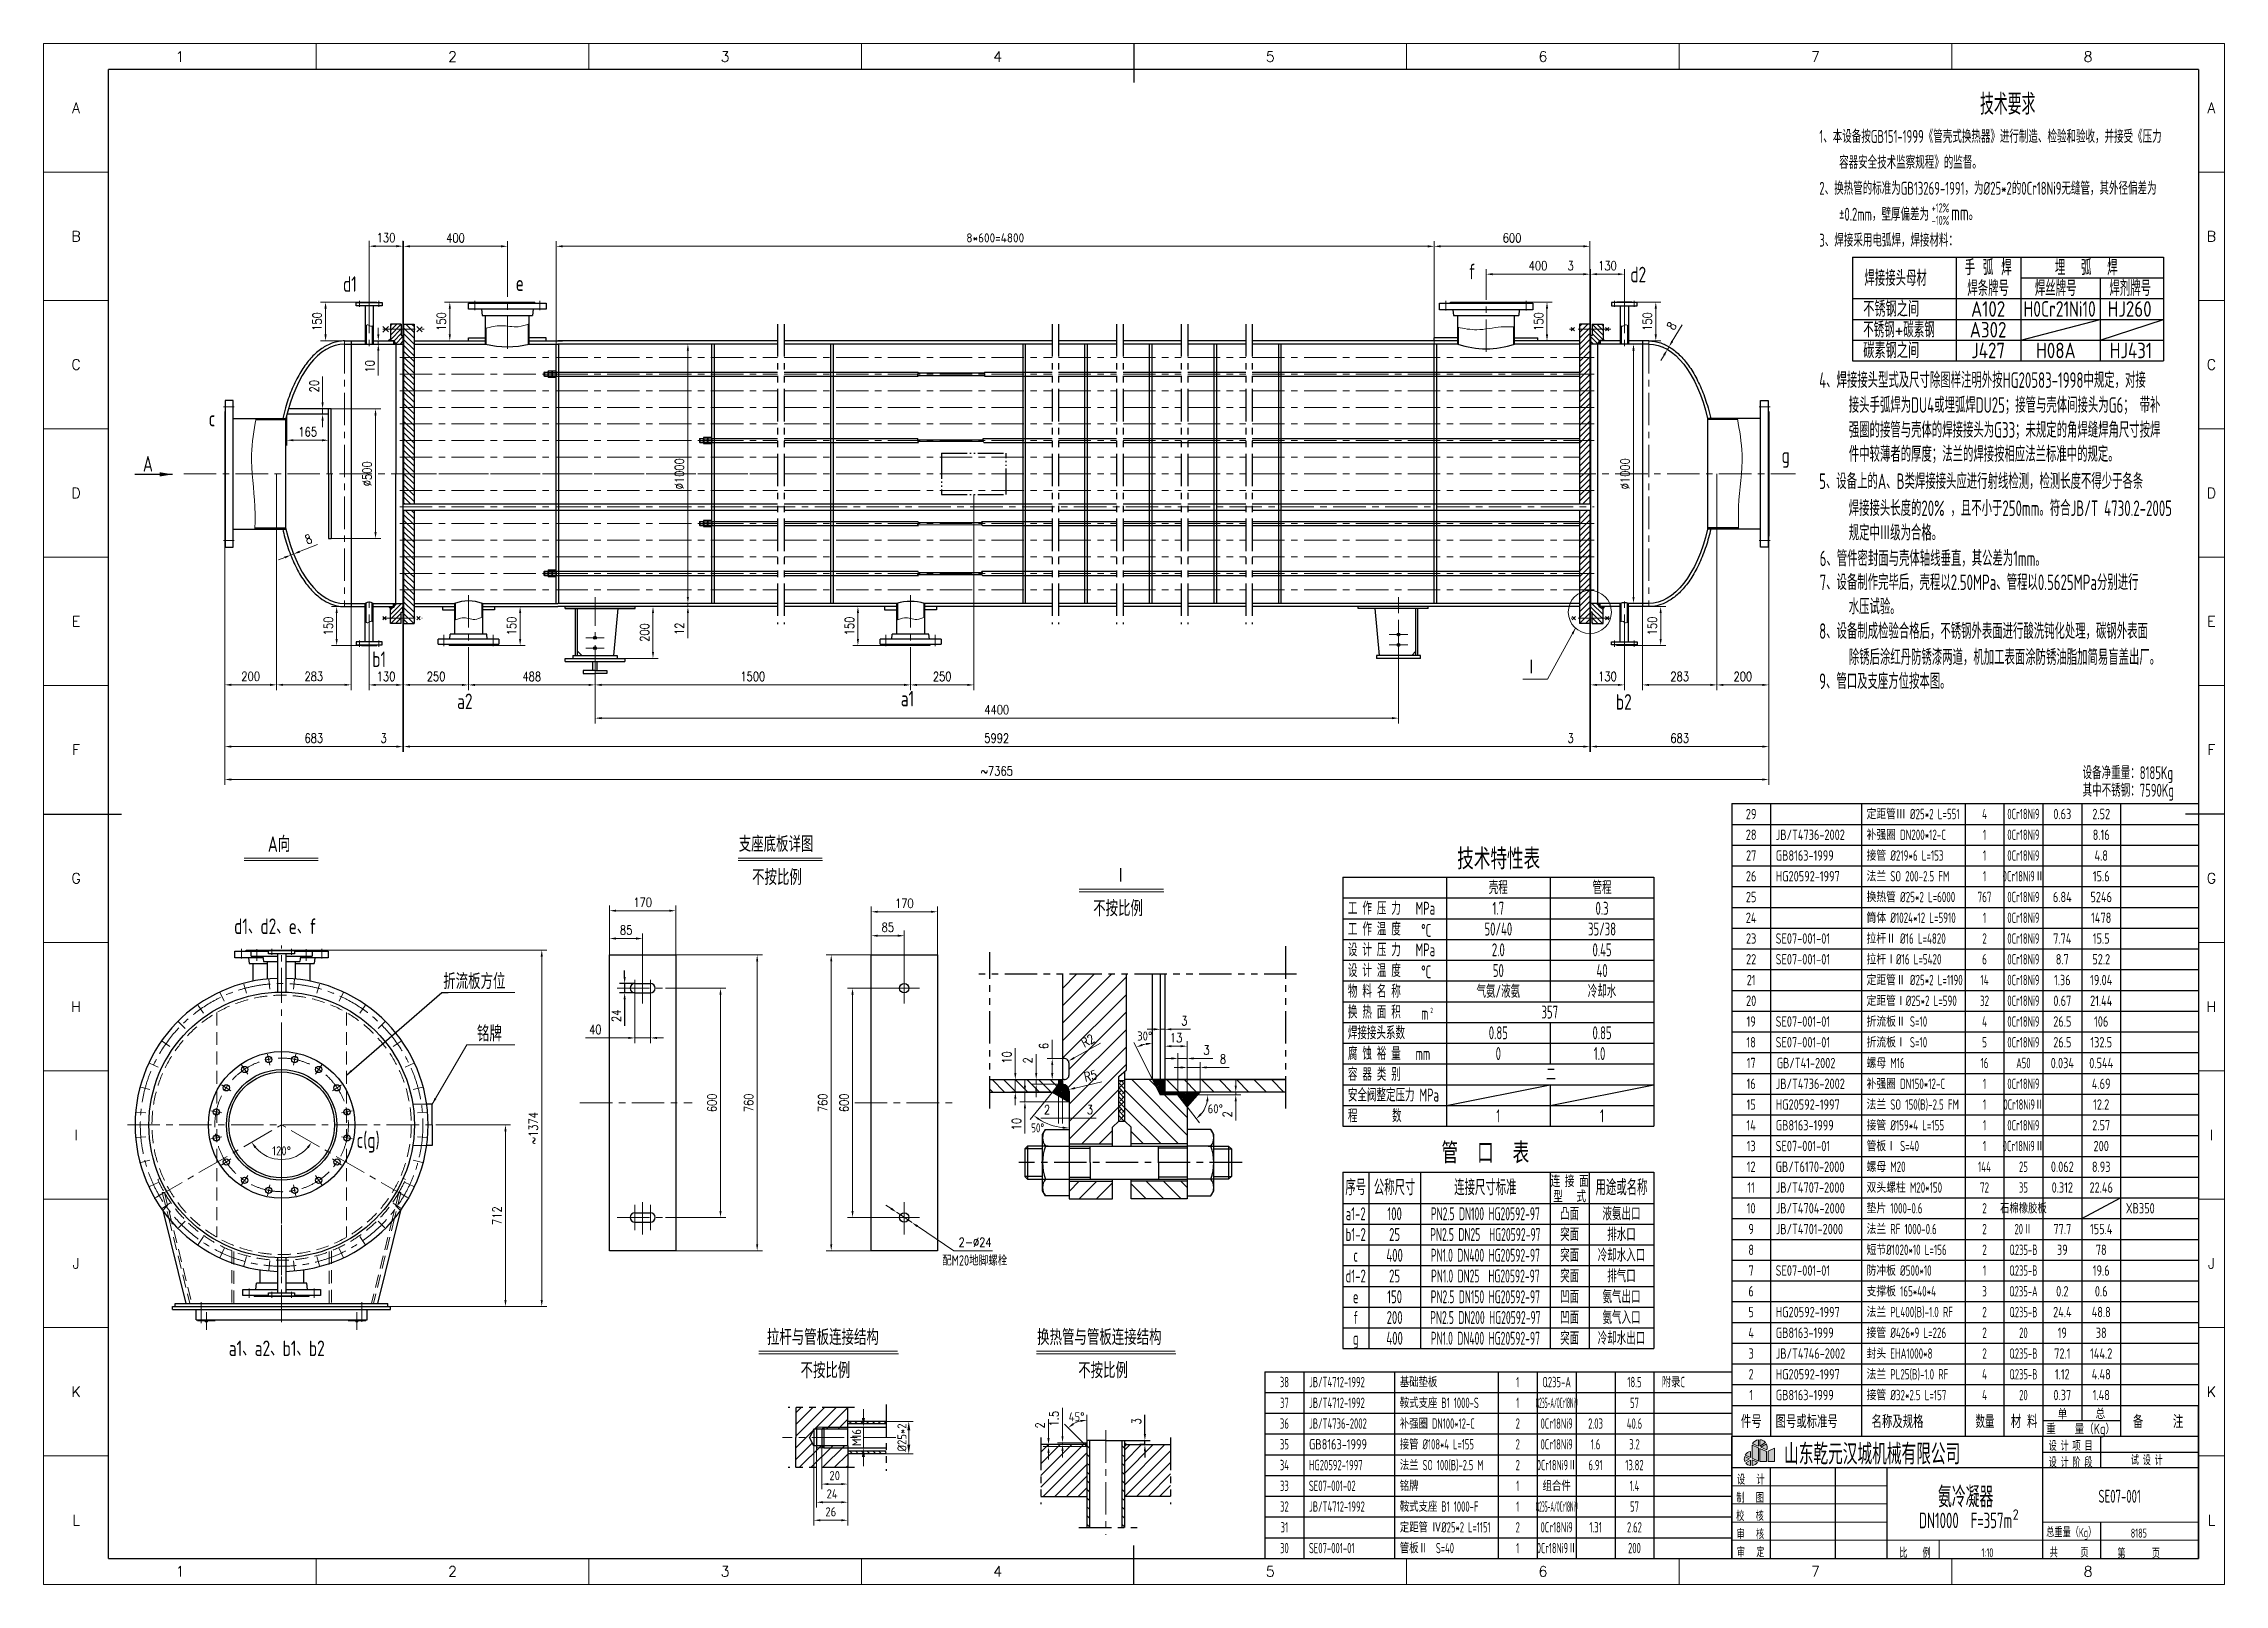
# Model space of a CAD drawing. Header units: millimetres. Extents: x -250 to 8160, y -100 to 5840.
import ezdxf
from ezdxf.enums import TextEntityAlignment as Align

# ---------------------------------------------------------------- set-up
doc = ezdxf.new("R2010")
doc.units = ezdxf.units.MM
doc.header["$LTSCALE"] = 100
for name, pattern in [('CENTER', [2, 1.25, -0.25, 0.25, -0.25]), ('DASHED', [0.75, 0.5, -0.25]), ('DIVIDE', [1.4, 1, -0.1, 0.05, -0.1, 0.05, -0.1]), ('PHANTOM', [2.5, 1.25, -0.25, 0.25, -0.25, 0.25, -0.25])]:
    doc.linetypes.add(name, pattern=pattern)
for name, color, linetype, lineweight in [('1轮廓实线层', 7, 'Continuous', 30), ('2细线层', 4, 'Continuous', 20), ('3中心线层', 1, 'CENTER', 20), ('4虚线层', 6, 'DASHED', 20), ('5剖面线层', 2, 'Continuous', 20), ('7标注层', 4, 'Continuous', 20)]:
    doc.layers.add(name, color=color, linetype=linetype, lineweight=lineweight)
for name, color, linetype in [('3', 2, 'DIVIDE'), ('6文字层', 3, 'Continuous'), ('9双点划线层', 6, 'PHANTOM'), ('CENTER', 1, 'CENTER'), ('CONTOUR', 7, 'Continuous'), ('DIM', 6, 'Continuous'), ('图框层', 7, 'Continuous')]:
    doc.layers.add(name, color=color, linetype=linetype)
doc.styles.add('PC_TEXTSTYLE', font='isocp.shx', dxfattribs={"width": 0.8, "bigfont": 'hzfs.shx'})
doc.styles.add('PC_TEXTSTYLE1', font='isocp.shx', dxfattribs={"bigfont": 'hzfs.shx'})
doc.styles.add('TH_GBDIM', font='romans.shx', dxfattribs={"width": 0.8, "bigfont": 'gbcbig.shx'})
doc.styles.add('工程字', font='gbenor.shx', dxfattribs={"bigfont": 'gbcbig.shx'})
doc.dimstyles.new('GB-35', dxfattribs={"dimtxt": 35, "dimasz": 35, "dimexe": 17.5, "dimexo": 0.875, "dimgap": 8.75, "dimtad": 1, "dimdec": 0, "dimdsep": 46, "dimtxsty": '工程字', "dimcen": 3.5, "dimclrd": 256, "dimclre": 256, "dimclrt": 3, "dimadec": 0, "dimazin": 0, "dimtfac": 0.7, "dimtdec": 0, "dimtmove": 0, "dimatfit": 3, "dimfxl": 0, "dimtzin": 0, "dimlwd": -1, "dimlwe": -1, "dimarcsym": 0})
doc.dimstyles.new('TH_GBDIM', dxfattribs={"dimscale": 10, "dimtxt": 3.5, "dimasz": 2.5, "dimexe": 2, "dimexo": 0, "dimgap": 1.5, "dimtad": 1, "dimdec": 0, "dimzin": 0, "dimdsep": 46, "dimtxsty": 'TH_GBDIM', "dimcen": 2.5, "dimclrd": 130, "dimclre": 130, "dimclrt": 3, "dimadec": 0, "dimazin": 0, "dimtfac": 0.714286, "dimtdec": 0, "dimtmove": 0, "dimatfit": 3, "dimfxl": 0, "dimtzin": 0, "dimlwd": -1, "dimlwe": -1, "dimarcsym": 0})
doc.dimstyles.new('TH_GBDIM1', dxfattribs={"dimscale": 10, "dimtxt": 3.5, "dimasz": 2.5, "dimexe": 2, "dimexo": 0, "dimgap": 1.5, "dimtad": 1, "dimtih": 1, "dimtoh": 1, "dimdec": 1, "dimzin": 0, "dimdsep": 46, "dimtxsty": '工程字', "dimcen": 2.5, "dimclrd": 130, "dimclre": 130, "dimclrt": 3, "dimadec": 0, "dimazin": 0, "dimtfac": 0.714286, "dimtdec": 1, "dimtmove": 0, "dimatfit": 3, "dimfxl": 0, "dimtzin": 0, "dimlwd": -1, "dimlwe": -1, "dimarcsym": 0})
pattern_1 = [(45, (0, 1347.72), (-8.980256, 8.980256), [])]
pattern_2 = [(135, (6851.407, 1347.72), (8.980256, 8.980256), [])]
pattern_3 = [(135, (6851.40725, 1347.71944), (0.224506403, 0.224506403), [])]
pattern_4 = [(315, (4e-11, 8363.35447), (-0.224506403, -0.224506403), [])]
pattern_5 = [(45, (0, 0), (-0.88388348, 0.88388348), []), (135, (0, 0), (-2.65165043, 0.88388348), [3.125, -1.875])]
pattern_6 = [(135, (1991.217, 61.96), (-16.83798, -16.83798), [])]

msp = doc.modelspace()

# ---------------------------------------------------------------- texts
at = {"layer": '6文字层', "style": 'TH_GBDIM'}
for s, p in [('1', (275.62, 5790)), ('2', (1326.88, 5790)), ('3', (2378.12, 5790)), ('4', (3429.38, 5790)), ('5', (4480.62, 5790)), ('6', (5531.88, 5790)), ('7', (6583.12, 5790)), ('8', (7634.38, 5790)), ('A', (-125, 5592.5)), ('A', (8110, 5592.5)), ('B', (-125, 5097.5)), ('B', (8110, 5097.5)), ('C', (-125, 4602.5)), ('C', (8110, 4602.5)), ('D', (-125, 4107.5)), ('D', (8110, 4107.5)), ('E', (-125, 3612.5)), ('E', (8110, 3612.5)), ('F', (-125, 3117.5)), ('F', (8110, 3117.5)), ('G', (-125, 2622.5)), ('G', (8110, 2622.5)), ('H', (-125, 2127.5)), ('H', (8110, 2127.5)), ('I', (-125, 1632.5)), ('I', (8110, 1632.5)), ('J', (-125, 1137.5)), ('J', (8110, 1137.5)), ('K', (-125, 642.5)), ('K', (8110, 642.5)), ('L', (-125, 147.5)), ('L', (8110, 147.5)), ('1', (275.62, -50)), ('2', (1326.88, -50)), ('3', (2378.12, -50)), ('4', (3429.38, -50)), ('5', (4480.62, -50)), ('6', (5531.88, -50)), ('7', (6583.12, -50)), ('8', (7634.38, -50))]:
    msp.add_text(s, height=40, dxfattribs=at).set_placement(p, align=Align.MIDDLE)
at = {"layer": '6文字层', "style": 'PC_TEXTSTYLE', "width": 0.667}
msp.add_text('技术要求', height=80, dxfattribs=at).set_placement((7324.45, 5542.26), align=Align.BOTTOM_CENTER)
for s, height, p in [('1、本设备按GB151-1999《管壳式换热器》进行制造、检验和验收，并接受《压力', 50, (6597.93, 5442.26)), ('    容器安全技术监察规程》的监督。', 50, (6597.93, 5342.26)), ('2、换热管的标准为GB13269-1991，为%%C25*2的0Cr18Ni9无缝管，其外径偏差为', 50, (6597.93, 5242.26)), ('    %%p0.2mm，壁厚偏差为', 50, (6597.93, 5142.26)), ('3、焊接采用电弧焊，焊接材料：', 50, (6597.93, 5042.26)), ('4、焊接接头型式及尺寸除图样注明外按HG20583-1998中规定，对接', 60, (6597.27, 4494.79)), ('     接头手弧焊为DU4或埋弧焊DU25；接管与壳体间接头为G6； 带补', 60, (6597.27, 4398.66)), ('     强圈的接管与壳体的焊接接头为G33；未规定的角焊缝焊角尺寸按焊', 60, (6597.27, 4302.88)), ('     件中较薄者的厚度；法兰的焊接按相应法兰标准中的规定。', 60, (6597.27, 4209.58)), ('5、设备上的A、B类焊接接头应进行射线检测，检测长度不得少于各条', 60, (6597.27, 4104.93)), ('     焊接接头长度的20% ，且不小于250mm。符合JB/T 4730.2-2005', 60, (6596.88, 4000.84)), ('     规定中Ⅲ级为合格。', 60, (6596.88, 3906.3)), ('6、管件密封面与壳体轴线垂直，其公差为1mm。', 60, (6599.16, 3807.26)), ('7、设备制作完毕后，壳程以2.50MPa、管程以0.5625MPa分别进行', 60, (6599.16, 3715.33)), ('     水压试验。', 60, (6596.88, 3621.59))]:
    msp.add_text(s, height=height, dxfattribs=at).set_placement(p, align=Align.BOTTOM_LEFT)
at = {"layer": '6文字层', "style": 'PC_TEXTSTYLE'}
for s, height, width, p in [('+12%', 35, 0.667, (7031.25, 5189.37)), ('-10%', 35, 0.667, (7031.25, 5141.16)), ('mm。', 60, 0.667, (7106.43, 5158.1)), ('f', 60, 0.8, (5244.89, 4931.45)), ('d2', 60, 0.8, (5868.92, 4919.76)), ('d1', 60, 0.8, (904.5, 4883.22)), ('e', 60, 0.8, (1570.54, 4886.49)), ('c ', 60, 0.8, (386.53, 4364.58)), ('A', 60, 0.8, (132.86, 4190.14)), ('g', 60, 0.8, (6452.26, 4222.85)), ('8、设备制成检验合格后，不锈钢外表面进行酸洗钝化处理，碳钢外表面', 60, 0.667, (6597.27, 3545.11)), ('b1', 60, 0.8, (1017.39, 3436.6)), ('Ⅰ', 60, 0.8, (5463.25, 3406.86)), ('     除锈后涂红丹防锈漆两道，机加工表面涂防锈油脂加简易盲盖出厂。', 60, 0.667, (6597.27, 3444.48)), ('9、管口及支座方位按本图。', 60, 0.667, (6597.27, 3351.82)), ('a2', 60, 0.8, (1344.27, 3274.39)), ('a1', 60, 0.8, (3055.34, 3284.99)), ('b2', 60, 0.8, (5813.23, 3272.16)), ('A向', 60, 0.8, (614.61, 2724.04)), ('支座底板详图', 60, 0.8, (2430.64, 2724.04)), ('不按比例', 60, 0.8, (2481.96, 2596.07)), ('Ⅰ', 60, 0.8, (3879.55, 2603.76)), ('不按比例', 60, 0.8, (3797.58, 2475.79)), ('d1、d2、e、f', 60, 0.8, (484.66, 2407.22)), ('%%dC', 50, 0.667, (5062.37, 2396.32)), ('%%dC', 50, 0.667, (5062.37, 2236.32)), ('折流板方位', 60, 0.8, (1290.97, 2194.78)), ('m', 50, 0.667, (5062.37, 2076.32)), ('2', 20, 0.667, (5097.9, 2102.95)), ('铭牌', 60, 0.8, (1421.28, 1993.27)), ('c(g)', 60, 0.8, (956.67, 1582.71)), ('50%%D', 35, 0.8, (3558.58, 1642.46)), ('配M20地脚螺栓', 40, 0.8, (3214.97, 1128.99)), ('拉杆与管板连接结构', 60, 0.8, (2539.11, 822.62)), ('换热管与管板连接结构', 60, 0.8, (3581.32, 822.62)), ('a1、a2、b1、b2', 60, 0.8, (463.8, 780.13)), ('不按比例', 60, 0.8, (2669.01, 694.65)), ('不按比例', 60, 0.8, (3739.79, 694.65))]:
    msp.add_text(s, height=height, dxfattribs=dict(at, width=width)).set_placement(p)
at = {"layer": '6文字层'}
for s, height, style, width, p in [('焊接接头母材', 60, '工程字', 0.93, (6771.61, 4936.06)), ('不锈钢+碳素钢', 60, '工程字', 0.94, (6767.01, 4737.03)), ('定距管Ⅲ %%c25*2 L=551', 40, 'PC_TEXTSTYLE', 0.7, (6780, 2869.97, 0)), ('JB/T4736-2002', 40, 'PC_TEXTSTYLE', 0.8, (6430, 2789.97, 0)), ('补强圈 DN200*12-C', 40, 'PC_TEXTSTYLE', 0.7, (6780, 2789.97, 0)), ('GB8163-1999', 40, 'PC_TEXTSTYLE', 0.8, (6430, 2709.97, 0)), ('接管 %%c219*6 L=153', 40, 'PC_TEXTSTYLE', 0.7, (6780, 2709.97, 0)), ('HG20592-1997', 40, 'PC_TEXTSTYLE', 0.8, (6430, 2629.97, 0)), ('法兰 SO 200-2.5 FM', 40, 'PC_TEXTSTYLE', 0.7, (6780, 2629.97, 0)), ('工 作 压 力   MPa', 50, 'PC_TEXTSTYLE', 0.667, (4780, 2506.43)), ('换热管 %%c25*2 L=6000', 40, 'PC_TEXTSTYLE', 0.7, (6780, 2549.97, 0)), ('工 作 温 度   ', 50, 'PC_TEXTSTYLE', 0.667, (4780, 2426.43)), ('筒体 %%c1024*12 L=5910', 40, 'PC_TEXTSTYLE', 0.7, (6780, 2469.97, 0)), ('设 计 压 力   MPa', 50, 'PC_TEXTSTYLE', 0.667, (4780, 2346.43)), ('SE07-001-01', 40, 'PC_TEXTSTYLE', 0.8, (6429.39, 2389.97, 0)), ('拉杆Ⅱ %%c16 L=4820', 40, 'PC_TEXTSTYLE', 0.7, (6780, 2389.97, 0)), ('设 计 温 度   ', 50, 'PC_TEXTSTYLE', 0.667, (4780, 2266.43)), ('SE07-001-01', 40, 'PC_TEXTSTYLE', 0.8, (6429.39, 2309.97, 0)), ('拉杆Ⅰ%%c16 L=5420', 40, 'PC_TEXTSTYLE', 0.7, (6780, 2309.97, 0)), ('物 料 名 称', 50, 'PC_TEXTSTYLE', 0.667, (4780, 2186.43)), ('定距管Ⅱ %%c25*2 L=1190', 40, 'PC_TEXTSTYLE', 0.7, (6780, 2229.97, 0)), ('换 热 面 积    ', 50, 'PC_TEXTSTYLE', 0.667, (4780, 2106.43)), ('定距管Ⅰ%%c25*2 L=590', 40, 'PC_TEXTSTYLE', 0.7, (6780, 2149.97, 0)), ('焊接接头系数 ', 50, 'PC_TEXTSTYLE', 0.667, (4780, 2026.43)), ('SE07-001-01', 40, 'PC_TEXTSTYLE', 0.8, (6429.39, 2069.97, 0)), ('折流板Ⅱ S=10', 40, 'PC_TEXTSTYLE', 0.7, (6780, 2069.97, 0)), ('腐 蚀 裕 量   mm', 50, 'PC_TEXTSTYLE', 0.667, (4780, 1946.43)), ('SE07-001-01', 40, 'PC_TEXTSTYLE', 0.8, (6429.39, 1989.97, 0)), ('折流板Ⅰ S=10', 40, 'PC_TEXTSTYLE', 0.7, (6780, 1989.97, 0)), ('容 器 类 别', 50, 'PC_TEXTSTYLE', 0.667, (4780, 1866.43)), ('GB/T41-2002', 40, 'PC_TEXTSTYLE', 0.8, (6433.54, 1909.97, 0)), ('补强圈 DN150*12-C', 40, 'PC_TEXTSTYLE', 0.7, (6780, 1829.97, 0)), ('螺母 M16', 40, 'PC_TEXTSTYLE', 0.7, (6780, 1909.97, 0)), ('安全阀整定压力 MPa ', 50, 'PC_TEXTSTYLE', 0.667, (4780, 1786.43)), ('JB/T4736-2002', 40, 'PC_TEXTSTYLE', 0.8, (6430, 1829.97, 0)), ('HG20592-1997', 40, 'PC_TEXTSTYLE', 0.8, (6430, 1749.97, 0)), ('法兰 SO 150(B)-2.5 FM', 40, 'PC_TEXTSTYLE', 0.7, (6780, 1749.97, 0)), ('程       数', 50, 'PC_TEXTSTYLE', 0.667, (4780, 1706.43)), ('GB8163-1999', 40, 'PC_TEXTSTYLE', 0.8, (6430, 1669.97, 0)), ('接管 %%c159*4 L=155', 40, 'PC_TEXTSTYLE', 0.7, (6780, 1669.97, 0)), ('SE07-001-01', 40, 'PC_TEXTSTYLE', 0.8, (6429.39, 1589.97, 0)), ('管板Ⅰ S=40', 40, 'PC_TEXTSTYLE', 0.7, (6780, 1589.97, 0)), ('GB/T6170-2000', 40, 'PC_TEXTSTYLE', 0.8, (6429.39, 1509.97, 0)), ('螺母 M20', 40, 'PC_TEXTSTYLE', 0.7, (6780, 1509.97, 0)), ('JB/T4707-2000', 40, 'PC_TEXTSTYLE', 0.8, (6430, 1429.97, 0)), ('双头螺柱 M20*150', 40, 'PC_TEXTSTYLE', 0.7, (6780, 1429.97, 0)), ('JB/T4704-2000', 40, 'PC_TEXTSTYLE', 0.8, (6430, 1349.97, 0)), ('垫片 1000-0.6', 40, 'PC_TEXTSTYLE', 0.7, (6780, 1349.97, 0)), ('XB350', 40, 'PC_TEXTSTYLE', 0.8, (7780, 1349.97, 0)), ('JB/T4701-2000', 40, 'PC_TEXTSTYLE', 0.8, (6430, 1269.97, 0)), ('法兰 RF 1000-0.6', 40, 'PC_TEXTSTYLE', 0.7, (6780, 1269.97, 0)), ('短节%%c1020*10 L=156', 40, 'PC_TEXTSTYLE', 0.7, (6780, 1189.97, 0)), ('SE07-001-01', 40, 'PC_TEXTSTYLE', 0.8, (6429.39, 1109.97, 0)), ('防冲板 %%c500*10', 40, 'PC_TEXTSTYLE', 0.7, (6780, 1109.97, 0)), ('支撑板 165*40*4', 40, 'PC_TEXTSTYLE', 0.7, (6780, 1029.97, 0)), ('HG20592-1997', 40, 'PC_TEXTSTYLE', 0.8, (6430, 949.97, 0)), ('法兰 PL400(B)-1.0 RF', 40, 'PC_TEXTSTYLE', 0.7, (6780, 949.97, 0)), ('GB8163-1999', 40, 'PC_TEXTSTYLE', 0.8, (6430, 869.97, 0)), ('接管 %%c426*9 L=226', 40, 'PC_TEXTSTYLE', 0.7, (6780, 869.97, 0)), ('JB/T4746-2002', 40, 'PC_TEXTSTYLE', 0.8, (6430, 789.97, 0)), ('封头 EHA1000*8', 40, 'PC_TEXTSTYLE', 0.7, (6780, 789.97, 0)), ('JB/T4712-1992', 40, 'PC_TEXTSTYLE', 0.67, (4630, 680)), ('基础垫板', 40, 'PC_TEXTSTYLE', 0.67, (4980, 680)), ('HG20592-1997', 40, 'PC_TEXTSTYLE', 0.8, (6430, 709.97, 0)), ('法兰 PL25(B)-1.0 RF', 40, 'PC_TEXTSTYLE', 0.7, (6780, 709.97, 0)), ('JB/T4712-1992', 40, 'PC_TEXTSTYLE', 0.67, (4630, 600)), ('鞍式支座 B1 1000-S', 40, 'PC_TEXTSTYLE', 0.67, (4980, 600)), ('GB8163-1999', 40, 'PC_TEXTSTYLE', 0.8, (6430, 629.97, 0)), ('接管 %%c32*2.5 L=157', 40, 'PC_TEXTSTYLE', 0.7, (6780, 629.97, 0)), ('JB/T4736-2002', 40, 'PC_TEXTSTYLE', 0.67, (4630, 520)), ('补强圈 DN100*12-C ', 40, 'PC_TEXTSTYLE', 0.67, (4980, 520)), ('GB8163-1999', 40, 'PC_TEXTSTYLE', 0.8, (4630, 440)), ('接管 %%c108*4 L=155', 40, 'PC_TEXTSTYLE', 0.67, (4980, 440)), ('HG20592-1997', 40, 'PC_TEXTSTYLE', 0.67, (4630, 360)), ('法兰 SO 100(B)-2.5 M', 40, 'PC_TEXTSTYLE', 0.67, (4980, 360)), ('SE07-001-02', 40, 'PC_TEXTSTYLE', 0.67, (4629.39, 280)), ('铭牌', 40, 'PC_TEXTSTYLE', 0.67, (4980, 280)), ('JB/T4712-1992', 40, 'PC_TEXTSTYLE', 0.67, (4630, 200)), ('鞍式支座 B1 1000-F', 40, 'PC_TEXTSTYLE', 0.67, (4980, 200)), ('定距管 Ⅳ%%c25*2 L=1151', 40, 'PC_TEXTSTYLE', 0.67, (4980, 120)), ('SE07-001-01', 40, 'PC_TEXTSTYLE', 0.67, (4629.39, 40)), ('管板Ⅱ  S=40', 40, 'PC_TEXTSTYLE', 0.67, (4980, 40))]:
    msp.add_text(s, height=height, dxfattribs=dict(at, style=style, width=width)).set_placement(p, align=Align.MIDDLE_LEFT)
for s, height, style, width, p in [('手 弧 焊', 60, '工程字', 0.93, (7248.95, 4977.03)), ('埋  弧  焊', 60, '工程字', 0.93, (7627.34, 4977.03)), ('焊条牌号', 60, '工程字', 0.93, (7248.95, 4897.03)), ('焊丝牌号', 60, '工程字', 0.93, (7509.47, 4897.03)), ('焊剂牌号', 60, '工程字', 0.93, (7796.92, 4897.03)), ('A102', 60, '工程字', 0.93, (7248.95, 4817.03)), ('H0Cr21Ni10', 60, '工程字', 0.85, (7524.64, 4817.03)), ('HJ260', 60, '工程字', 0.93, (7794.73, 4817.03)), ('A302', 60, '工程字', 0.93, (7248.95, 4737.03)), ('J427', 60, '工程字', 0.93, (7248.95, 4657.03)), ('H08A', 60, '工程字', 0.93, (7510.3, 4657.03)), ('HJ431', 60, '工程字', 0.93, (7799.62, 4657.03)), ('设备净重量：8185Kg', 50, 'PC_TEXTSTYLE', 0.667, (7787.82, 3029.2)), ('其中不锈钢：7590Kg', 50, 'PC_TEXTSTYLE', 0.667, (7789.46, 2961.52)), ('29', 40, 'PC_TEXTSTYLE', 0.8, (6335, 2869.97, 0)), ('4', 40, 'PC_TEXTSTYLE', 0.7, (7235, 2869.97, 0)), ('0Cr18Ni9', 40, 'PC_TEXTSTYLE', 0.667, (7385, 2869.97, 0)), ('0.63', 40, 'PC_TEXTSTYLE', 0.8, (7535, 2869.97, 0)), ('2.52', 40, 'PC_TEXTSTYLE', 0.8, (7685, 2869.97, 0)), ('28', 40, 'PC_TEXTSTYLE', 0.8, (6335, 2789.97, 0)), ('1', 40, 'PC_TEXTSTYLE', 0.7, (7235, 2789.97, 0)), ('0Cr18Ni9', 40, 'PC_TEXTSTYLE', 0.667, (7385, 2789.97, 0)), ('8.16', 40, 'PC_TEXTSTYLE', 0.8, (7685, 2789.97, 0)), ('技术特性表', 80, 'PC_TEXTSTYLE', 0.8, (5361.38, 2696.65)), ('27', 40, 'PC_TEXTSTYLE', 0.8, (6335, 2709.97, 0)), ('1', 40, 'PC_TEXTSTYLE', 0.7, (7235, 2709.97, 0)), ('0Cr18Ni9', 40, 'PC_TEXTSTYLE', 0.667, (7385, 2709.97, 0)), ('4.8', 40, 'PC_TEXTSTYLE', 0.8, (7685, 2709.97, 0)), ('壳程', 50, 'PC_TEXTSTYLE', 0.667, (5360, 2586.43)), ('管程', 50, 'PC_TEXTSTYLE', 0.667, (5760, 2586.43)), ('26', 40, 'PC_TEXTSTYLE', 0.8, (6335, 2629.97, 0)), ('1', 40, 'PC_TEXTSTYLE', 0.7, (7235, 2629.97, 0)), ('0Cr18Ni9Ⅱ', 40, 'PC_TEXTSTYLE', 0.667, (7385, 2629.97, 0)), ('15.6', 40, 'PC_TEXTSTYLE', 0.8, (7685, 2629.97, 0)), ('1.7', 50, 'PC_TEXTSTYLE', 0.667, (5360, 2506.43)), ('0.3', 50, 'PC_TEXTSTYLE', 0.667, (5760, 2506.43)), ('25', 40, 'PC_TEXTSTYLE', 0.8, (6335, 2549.97, 0)), ('767', 40, 'PC_TEXTSTYLE', 0.7, (7235, 2549.97, 0)), ('0Cr18Ni9', 40, 'PC_TEXTSTYLE', 0.667, (7385, 2549.97, 0)), ('6.84', 40, 'PC_TEXTSTYLE', 0.8, (7535, 2549.97, 0)), ('5246', 40, 'PC_TEXTSTYLE', 0.8, (7685, 2549.97, 0)), ('50/40', 50, 'PC_TEXTSTYLE', 0.667, (5360, 2426.43)), ('35/38', 50, 'PC_TEXTSTYLE', 0.667, (5760, 2426.43)), ('24', 40, 'PC_TEXTSTYLE', 0.8, (6335, 2469.97, 0)), ('1', 40, 'PC_TEXTSTYLE', 0.7, (7235, 2469.97, 0)), ('0Cr18Ni9', 40, 'PC_TEXTSTYLE', 0.667, (7385, 2469.97, 0)), ('1478', 40, 'PC_TEXTSTYLE', 0.8, (7685, 2469.97, 0)), ('2.0', 50, 'PC_TEXTSTYLE', 0.667, (5360, 2346.43)), ('0.45', 50, 'PC_TEXTSTYLE', 0.667, (5760, 2346.43)), ('23', 40, 'PC_TEXTSTYLE', 0.8, (6335, 2389.97, 0)), ('2', 40, 'PC_TEXTSTYLE', 0.7, (7235, 2389.97, 0)), ('0Cr18Ni9', 40, 'PC_TEXTSTYLE', 0.667, (7385, 2389.97, 0)), ('7.74', 40, 'PC_TEXTSTYLE', 0.8, (7535, 2389.97, 0)), ('15.5', 40, 'PC_TEXTSTYLE', 0.8, (7685, 2389.97, 0)), ('50', 50, 'PC_TEXTSTYLE', 0.667, (5360, 2266.43)), ('40', 50, 'PC_TEXTSTYLE', 0.667, (5760, 2266.43)), ('22', 40, 'PC_TEXTSTYLE', 0.8, (6335, 2309.97, 0)), ('6', 40, 'PC_TEXTSTYLE', 0.7, (7235, 2309.97, 0)), ('0Cr18Ni9', 40, 'PC_TEXTSTYLE', 0.667, (7385, 2309.97, 0)), ('8.7', 40, 'PC_TEXTSTYLE', 0.8, (7535, 2309.97, 0)), ('52.2', 40, 'PC_TEXTSTYLE', 0.8, (7685, 2309.97, 0)), ('气氨/液氨', 50, 'PC_TEXTSTYLE', 0.667, (5360, 2186.43)), ('冷却水', 50, 'PC_TEXTSTYLE', 0.667, (5760, 2186.43)), ('21', 40, 'PC_TEXTSTYLE', 0.8, (6335, 2229.97, 0)), ('14', 40, 'PC_TEXTSTYLE', 0.7, (7235, 2229.97, 0)), ('0Cr18Ni9', 40, 'PC_TEXTSTYLE', 0.667, (7385, 2229.97, 0)), ('1.36', 40, 'PC_TEXTSTYLE', 0.8, (7535, 2229.97, 0)), ('19.04', 40, 'PC_TEXTSTYLE', 0.8, (7685, 2229.97, 0)), ('357', 50, 'PC_TEXTSTYLE', 0.667, (5558.42, 2106.43)), ('20', 40, 'PC_TEXTSTYLE', 0.8, (6335, 2149.97, 0)), ('32', 40, 'PC_TEXTSTYLE', 0.7, (7235, 2149.97, 0)), ('0Cr18Ni9', 40, 'PC_TEXTSTYLE', 0.667, (7385, 2149.97, 0)), ('0.67', 40, 'PC_TEXTSTYLE', 0.8, (7535, 2149.97, 0)), ('21.44', 40, 'PC_TEXTSTYLE', 0.8, (7685, 2149.97, 0)), ('0.85', 50, 'PC_TEXTSTYLE', 0.667, (5360, 2026.43)), ('0.85', 50, 'PC_TEXTSTYLE', 0.667, (5760, 2026.43)), ('19', 40, 'PC_TEXTSTYLE', 0.8, (6335, 2069.97, 0)), ('4', 40, 'PC_TEXTSTYLE', 0.7, (7235, 2069.97, 0)), ('0Cr18Ni9', 40, 'PC_TEXTSTYLE', 0.667, (7385, 2069.97, 0)), ('26.5', 40, 'PC_TEXTSTYLE', 0.8, (7535, 2069.97, 0)), ('106', 40, 'PC_TEXTSTYLE', 0.8, (7685, 2069.97, 0)), ('0', 50, 'PC_TEXTSTYLE', 0.667, (5360, 1946.43)), ('1.0 ', 50, 'PC_TEXTSTYLE', 0.667, (5760, 1946.43)), ('18', 40, 'PC_TEXTSTYLE', 0.8, (6335, 1989.97, 0)), ('5', 40, 'PC_TEXTSTYLE', 0.7, (7235, 1989.97, 0)), ('0Cr18Ni9', 40, 'PC_TEXTSTYLE', 0.667, (7385, 1989.97, 0)), ('26.5', 40, 'PC_TEXTSTYLE', 0.8, (7535, 1989.97, 0)), ('132.5', 40, 'PC_TEXTSTYLE', 0.8, (7685, 1989.97, 0)), ('二', 50, 'PC_TEXTSTYLE', 0.667, (5563.04, 1866.43)), ('17', 40, 'PC_TEXTSTYLE', 0.8, (6335, 1909.97, 0)), ('16', 40, 'PC_TEXTSTYLE', 0.7, (7235, 1909.97, 0)), ('A50', 40, 'PC_TEXTSTYLE', 0.667, (7385, 1909.97, 0)), ('0.034', 40, 'PC_TEXTSTYLE', 0.8, (7535, 1909.97, 0)), ('0.544', 40, 'PC_TEXTSTYLE', 0.8, (7685, 1909.97, 0)), ('15', 40, 'PC_TEXTSTYLE', 0.8, (6335, 1749.97, 0)), ('16', 40, 'PC_TEXTSTYLE', 0.8, (6335, 1829.97, 0)), ('1', 40, 'PC_TEXTSTYLE', 0.7, (7235, 1829.97, 0)), ('1', 40, 'PC_TEXTSTYLE', 0.7, (7235, 1749.97, 0)), ('0Cr18Ni9Ⅱ', 40, 'PC_TEXTSTYLE', 0.6, (7385, 1749.97, 0)), ('0Cr18Ni9', 40, 'PC_TEXTSTYLE', 0.667, (7385, 1829.97, 0)), ('4.69', 40, 'PC_TEXTSTYLE', 0.8, (7685, 1829.97, 0)), ('12.2', 40, 'PC_TEXTSTYLE', 0.8, (7685, 1749.97, 0)), ('1', 50, 'PC_TEXTSTYLE', 0.667, (5360, 1706.43)), ('1', 50, 'PC_TEXTSTYLE', 0.667, (5760, 1706.43)), ('14', 40, 'PC_TEXTSTYLE', 0.8, (6335, 1669.97, 0)), ('1', 40, 'PC_TEXTSTYLE', 0.7, (7235, 1669.97, 0)), ('0Cr18Ni9', 40, 'PC_TEXTSTYLE', 0.667, (7385, 1669.97, 0)), ('2.57', 40, 'PC_TEXTSTYLE', 0.8, (7685, 1669.97, 0)), ('管  口  表', 80, 'PC_TEXTSTYLE', 0.8, (5310, 1563.25)), ('13', 40, 'PC_TEXTSTYLE', 0.8, (6335, 1589.97, 0)), ('1', 40, 'PC_TEXTSTYLE', 0.7, (7235, 1589.97, 0)), ('0Cr18Ni9Ⅱ', 40, 'PC_TEXTSTYLE', 0.667, (7385, 1589.97, 0)), ('200', 40, 'PC_TEXTSTYLE', 0.8, (7685, 1589.97, 0)), ('12', 40, 'PC_TEXTSTYLE', 0.8, (6335, 1509.97, 0)), ('144', 40, 'PC_TEXTSTYLE', 0.7, (7235, 1509.97, 0)), ('25', 40, 'PC_TEXTSTYLE', 0.667, (7385, 1509.97, 0)), ('0.062', 40, 'PC_TEXTSTYLE', 0.8, (7535, 1509.97, 0)), ('8.93', 40, 'PC_TEXTSTYLE', 0.8, (7685, 1509.97, 0)), ('序号', 60, 'PC_TEXTSTYLE', 0.667, (4810, 1430.34)), ('公称尺寸', 60, 'PC_TEXTSTYLE', 0.667, (4960, 1430.34)), ('连接尺寸标准', 60, 'PC_TEXTSTYLE', 0.667, (5310, 1430.34)), ('连 接 面', 45, 'PC_TEXTSTYLE', 0.667, (5635, 1454.03)), ('用途或名称', 60, 'PC_TEXTSTYLE', 0.667, (5835, 1430.34)), ('11', 40, 'PC_TEXTSTYLE', 0.8, (6335, 1429.97, 0)), ('72', 40, 'PC_TEXTSTYLE', 0.7, (7235, 1429.97, 0)), ('35', 40, 'PC_TEXTSTYLE', 0.667, (7385, 1429.97, 0)), ('0.312', 40, 'PC_TEXTSTYLE', 0.8, (7535, 1429.97, 0)), ('22.46', 40, 'PC_TEXTSTYLE', 0.8, (7685, 1429.97, 0)), ('a1-2', 50, 'PC_TEXTSTYLE', 0.667, (4810, 1328.84)), ('100', 50, 'PC_TEXTSTYLE', 0.667, (4960, 1328.84)), ('PN2.5 DN100 HG20592-97', 50, 'PC_TEXTSTYLE', 0.6, (5310, 1328.84)), ('型   式', 45, 'PC_TEXTSTYLE', 0.667, (5635, 1395.38)), ('凸面', 50, 'PC_TEXTSTYLE', 0.667, (5635, 1328.84)), ('液氨出口', 50, 'PC_TEXTSTYLE', 0.667, (5835, 1328.84)), ('10', 40, 'PC_TEXTSTYLE', 0.8, (6335, 1349.97, 0)), ('2', 40, 'PC_TEXTSTYLE', 0.7, (7235, 1349.97, 0)), ('石棉橡胶板', 40, 'PC_TEXTSTYLE', 0.667, (7385, 1349.97, 0)), ('b1-2', 50, 'PC_TEXTSTYLE', 0.667, (4810, 1248.84)), ('25', 50, 'PC_TEXTSTYLE', 0.667, (4960, 1248.84)), ('PN2.5 DN25  HG20592-97', 50, 'PC_TEXTSTYLE', 0.6, (5310, 1248.84)), ('突面', 50, 'PC_TEXTSTYLE', 0.667, (5635, 1248.84)), ('排水口', 50, 'PC_TEXTSTYLE', 0.667, (5835, 1248.84)), ('9', 40, 'PC_TEXTSTYLE', 0.8, (6335, 1269.97, 0)), ('2', 40, 'PC_TEXTSTYLE', 0.7, (7235, 1269.97, 0)), ('20Ⅱ', 40, 'PC_TEXTSTYLE', 0.667, (7385, 1269.97, 0)), ('77.7', 40, 'PC_TEXTSTYLE', 0.8, (7535, 1269.97, 0)), ('155.4', 40, 'PC_TEXTSTYLE', 0.8, (7685, 1269.97, 0)), ('c', 50, 'PC_TEXTSTYLE', 0.667, (4810, 1168.84)), ('400', 50, 'PC_TEXTSTYLE', 0.667, (4960, 1168.84)), ('PN1.0 DN400 HG20592-97', 50, 'PC_TEXTSTYLE', 0.6, (5310, 1168.84)), ('突面', 50, 'PC_TEXTSTYLE', 0.667, (5635, 1168.84)), ('冷却水入口', 50, 'PC_TEXTSTYLE', 0.667, (5835, 1168.84)), ('8', 40, 'PC_TEXTSTYLE', 0.8, (6335, 1189.97, 0)), ('2', 40, 'PC_TEXTSTYLE', 0.7, (7235, 1189.97, 0)), ('Q235-B', 40, 'PC_TEXTSTYLE', 0.667, (7385, 1189.97, 0)), ('39', 40, 'PC_TEXTSTYLE', 0.8, (7535, 1189.97, 0)), ('78', 40, 'PC_TEXTSTYLE', 0.8, (7685, 1189.97, 0)), ('d1-2', 50, 'PC_TEXTSTYLE', 0.667, (4810, 1088.84)), ('25', 50, 'PC_TEXTSTYLE', 0.667, (4960, 1088.84)), ('PN1.0 DN25  HG20592-97', 50, 'PC_TEXTSTYLE', 0.6, (5310, 1088.84)), ('突面', 50, 'PC_TEXTSTYLE', 0.667, (5635, 1088.84)), ('排气口', 50, 'PC_TEXTSTYLE', 0.667, (5835, 1088.84)), ('7', 40, 'PC_TEXTSTYLE', 0.8, (6335, 1109.97, 0)), ('1', 40, 'PC_TEXTSTYLE', 0.7, (7235, 1109.97, 0)), ('Q235-B', 40, 'PC_TEXTSTYLE', 0.667, (7385, 1109.97, 0)), ('19.6', 40, 'PC_TEXTSTYLE', 0.8, (7685, 1109.97, 0)), ('e', 50, 'PC_TEXTSTYLE', 0.667, (4810, 1008.84)), ('150', 50, 'PC_TEXTSTYLE', 0.667, (4960, 1008.84)), ('PN2.5 DN150 HG20592-97', 50, 'PC_TEXTSTYLE', 0.6, (5310, 1008.84)), ('凹面', 50, 'PC_TEXTSTYLE', 0.667, (5635, 1008.84)), ('氨气出口', 50, 'PC_TEXTSTYLE', 0.667, (5835, 1008.84)), ('6', 40, 'PC_TEXTSTYLE', 0.8, (6335, 1029.97, 0)), ('3', 40, 'PC_TEXTSTYLE', 0.7, (7235, 1029.97, 0)), ('Q235-A', 40, 'PC_TEXTSTYLE', 0.667, (7385, 1029.97, 0)), ('0.2', 40, 'PC_TEXTSTYLE', 0.8, (7535, 1029.97, 0)), ('0.6', 40, 'PC_TEXTSTYLE', 0.8, (7685, 1029.97, 0)), ('f', 50, 'PC_TEXTSTYLE', 0.667, (4810, 928.84)), ('200', 50, 'PC_TEXTSTYLE', 0.667, (4960, 928.84)), ('PN2.5 DN200 HG20592-97', 50, 'PC_TEXTSTYLE', 0.6, (5310, 928.84)), ('凹面', 50, 'PC_TEXTSTYLE', 0.667, (5635, 928.84)), ('氨气入口', 50, 'PC_TEXTSTYLE', 0.667, (5835, 928.84)), ('5', 40, 'PC_TEXTSTYLE', 0.8, (6335, 949.97, 0)), ('2', 40, 'PC_TEXTSTYLE', 0.7, (7235, 949.97, 0)), ('Q235-B', 40, 'PC_TEXTSTYLE', 0.667, (7385, 949.97, 0)), ('24.4', 40, 'PC_TEXTSTYLE', 0.8, (7535, 949.97, 0)), ('48.8', 40, 'PC_TEXTSTYLE', 0.8, (7685, 949.97, 0)), ('g', 50, 'PC_TEXTSTYLE', 0.667, (4810, 848.84)), ('400', 50, 'PC_TEXTSTYLE', 0.667, (4960, 848.84)), ('PN1.0 DN400 HG20592-97', 50, 'PC_TEXTSTYLE', 0.6, (5310, 848.84)), ('突面', 50, 'PC_TEXTSTYLE', 0.667, (5635, 848.84)), ('冷却水出口', 50, 'PC_TEXTSTYLE', 0.667, (5835, 848.84)), ('4', 40, 'PC_TEXTSTYLE', 0.8, (6335, 869.97, 0)), ('2', 40, 'PC_TEXTSTYLE', 0.7, (7235, 869.97, 0)), ('20', 40, 'PC_TEXTSTYLE', 0.667, (7385, 869.97, 0)), ('19', 40, 'PC_TEXTSTYLE', 0.8, (7535, 869.97, 0)), ('38', 40, 'PC_TEXTSTYLE', 0.8, (7685, 869.97, 0)), ('3', 40, 'PC_TEXTSTYLE', 0.8, (6335, 789.97, 0)), ('2', 40, 'PC_TEXTSTYLE', 0.7, (7235, 789.97, 0)), ('Q235-B', 40, 'PC_TEXTSTYLE', 0.667, (7385, 789.97, 0)), ('72.1', 40, 'PC_TEXTSTYLE', 0.8, (7535, 789.97, 0)), ('144.2', 40, 'PC_TEXTSTYLE', 0.8, (7685, 789.97, 0)), ('38', 40, 'PC_TEXTSTYLE', 0.67, (4535, 680)), ('1', 40, 'PC_TEXTSTYLE', 0.67, (5435, 680)), ('Q235-A', 40, 'PC_TEXTSTYLE', 0.67, (5585, 680)), ('18.5', 40, 'PC_TEXTSTYLE', 0.67, (5885, 680)), ('附录C', 40, 'PC_TEXTSTYLE', 0.67, (6035, 680)), ('2', 40, 'PC_TEXTSTYLE', 0.8, (6335, 709.97, 0)), ('4', 40, 'PC_TEXTSTYLE', 0.7, (7235, 709.97, 0)), ('Q235-B', 40, 'PC_TEXTSTYLE', 0.667, (7385, 709.97, 0)), ('1.12', 40, 'PC_TEXTSTYLE', 0.8, (7535, 709.97, 0)), ('4.48', 40, 'PC_TEXTSTYLE', 0.8, (7685, 709.97, 0)), ('37', 40, 'PC_TEXTSTYLE', 0.67, (4535, 600)), ('1', 40, 'PC_TEXTSTYLE', 0.67, (5435, 600)), ('Q235-A/0Cr18Ni9', 40, 'PC_TEXTSTYLE', 0.35, (5585, 600)), ('57', 40, 'PC_TEXTSTYLE', 0.67, (5885, 600)), ('1', 40, 'PC_TEXTSTYLE', 0.8, (6335, 629.97, 0)), ('4', 40, 'PC_TEXTSTYLE', 0.7, (7235, 629.97, 0)), ('20', 40, 'PC_TEXTSTYLE', 0.667, (7385, 629.97, 0)), ('0.37', 40, 'PC_TEXTSTYLE', 0.8, (7535, 629.97, 0)), ('1.48', 40, 'PC_TEXTSTYLE', 0.8, (7685, 629.97, 0)), ('36', 40, 'PC_TEXTSTYLE', 0.67, (4535, 520)), ('2', 40, 'PC_TEXTSTYLE', 0.67, (5435, 520)), ('0Cr18Ni9', 40, 'PC_TEXTSTYLE', 0.67, (5585, 520)), ('2.03', 40, 'PC_TEXTSTYLE', 0.67, (5735, 520)), ('40.6', 40, 'PC_TEXTSTYLE', 0.67, (5885, 520)), ('35', 40, 'PC_TEXTSTYLE', 0.67, (4535, 440)), ('2', 40, 'PC_TEXTSTYLE', 0.67, (5435, 440)), ('0Cr18Ni9', 40, 'PC_TEXTSTYLE', 0.67, (5585, 440)), ('1.6', 40, 'PC_TEXTSTYLE', 0.67, (5735, 440)), ('3.2', 40, 'PC_TEXTSTYLE', 0.67, (5885, 440)), ('34', 40, 'PC_TEXTSTYLE', 0.67, (4535, 360)), ('2', 40, 'PC_TEXTSTYLE', 0.67, (5435, 360)), ('0Cr18Ni9Ⅱ', 40, 'PC_TEXTSTYLE', 0.6, (5585, 360)), ('6.91', 40, 'PC_TEXTSTYLE', 0.67, (5735, 360)), ('13.82', 40, 'PC_TEXTSTYLE', 0.67, (5885, 360)), ('33', 40, 'PC_TEXTSTYLE', 0.67, (4535, 280)), ('1', 40, 'PC_TEXTSTYLE', 0.67, (5435, 280)), ('组合件', 40, 'PC_TEXTSTYLE', 0.67, (5585, 280)), ('1.4', 40, 'PC_TEXTSTYLE', 0.67, (5885, 280)), ('32', 40, 'PC_TEXTSTYLE', 0.67, (4535, 200)), ('1', 40, 'PC_TEXTSTYLE', 0.67, (5435, 200)), ('Q235-A/0Cr18Ni9', 40, 'PC_TEXTSTYLE', 0.35, (5585, 200)), ('57', 40, 'PC_TEXTSTYLE', 0.67, (5885, 200)), ('31', 40, 'PC_TEXTSTYLE', 0.67, (4535, 120)), ('2', 40, 'PC_TEXTSTYLE', 0.67, (5435, 120)), ('0Cr18Ni9', 40, 'PC_TEXTSTYLE', 0.67, (5585, 120)), ('1.31', 40, 'PC_TEXTSTYLE', 0.67, (5735, 120)), ('2.62', 40, 'PC_TEXTSTYLE', 0.67, (5885, 120)), ('30', 40, 'PC_TEXTSTYLE', 0.67, (4535, 40)), ('1', 40, 'PC_TEXTSTYLE', 0.67, (5435, 40)), ('0Cr18Ni9Ⅱ', 40, 'PC_TEXTSTYLE', 0.6, (5585, 40)), ('200', 40, 'PC_TEXTSTYLE', 0.67, (5885, 40))]:
    msp.add_text(s, height=height, dxfattribs=dict(at, style=style, width=width)).set_placement(p, align=Align.MIDDLE_CENTER)
at = {"layer": '6文字层', "style": '工程字'}
for s, p in [('不锈钢之间', (6767.01, 4817.03)), ('碳素钢之间', (6767.01, 4657.03))]:
    msp.add_text(s, height=60, dxfattribs=at).set_placement(p, align=Align.MIDDLE_LEFT)
at = {"layer": '6文字层', "style": 'PC_TEXTSTYLE'}
for s, height, width, p in [('件号', 50, 0.8, (6335.47, 529.97, 0)), ('图号或标准号', 50, 0.8, (6549.13, 529.97, 0)), ('名称及规格', 50, 0.8, (6899.42, 529.97, 0)), ('数量', 50, 0.667, (7236.72, 529.97, 0)), ('材 料', 50, 0.8, (7387.69, 529.97, 0)), ('重    量（Kg）', 40, 0.8, (7605.35, 495.82, 0)), ('单', 40, 0.8, (7535.48, 558.35, 0)), ('总', 40, 0.8, (7681.83, 559.38, 0)), ('备     注', 50, 0.8, (7904.28, 529.97, 0))]:
    msp.add_text(s, height=height, dxfattribs=dict(at, width=width)).set_placement(p, align=Align.MIDDLE)
at = {"layer": '6文字层', "style": '工程字'}
msp.add_text('2', height=40, dxfattribs=at).set_placement((7355.41, 169.05, 0), align=Align.MIDDLE_CENTER)
at = {"layer": '6文字层', "style": 'PC_TEXTSTYLE', "width": 0.8, "flags": 1}
msp.add_attdef('Fo oFShowMe', (7530, 529.97, 0), '', height=0.0000005, dxfattribs=at)
at = {"layer": '7标注层', "color": 3, "char_height": 35, "attachment_point": 5, "style": 'TH_GBDIM'}
for s, insert, rotation in [('R2', (3777.32, 1996.4), 29.095295), ('R5', (3787.4, 1860.59), 13.099092)]:
    msp.add_mtext(s, dxfattribs=dict(at, insert=insert, rotation=rotation))
at = {"layer": '7标注层', "color": 3, "char_height": 35, "attachment_point": 5, "style": '工程字'}
for s, insert in [('30%%D', (3996.61, 2014.1)), ('60°', (4268.67, 1733.64)), ('45°', (3733.79, 546.24))]:
    msp.add_mtext(s, dxfattribs=dict(at, insert=insert))

# ---------------------------------------------------------------- blocks, each defined once
blk = doc.blocks.new('*D2')
at = {"layer": '7标注层', "color": 130}
for p, q in [((648.5, 4181.7), (648.5, 3348)), ((448.5, 3941.7), (448.5, 3348)), ((473.5, 3368), (623.5, 3368))]:
    blk.add_line(p, q, dxfattribs=at)
for points in [[(473.5, 3372.2), (473.5, 3363.8), (448.5, 3368)], [(623.5, 3372.2), (623.5, 3363.8), (648.5, 3368)]]:
    blk.add_solid(points, dxfattribs=at)
at = {"layer": 'Defpoints', "color": 0}
for p in [(648.5, 4181.7), (448.5, 3941.7), (648.5, 3368)]:
    blk.add_point(p, dxfattribs=at)
at = {"layer": '7标注层', "color": 3, "insert": (548.5, 3400.5), "char_height": 35, "attachment_point": 5, "style": 'TH_GBDIM'}
blk.add_mtext('200', dxfattribs=at)
blk = doc.blocks.new('*D3')
at = {"layer": '7标注层', "color": 130}
for p, q in [((935.5, 3669.7), (935.5, 3348)), ((648.5, 3368), (648.5, 3388)), ((910.5, 3368), (673.5, 3368))]:
    blk.add_line(p, q, dxfattribs=at)
for points in [[(673.5, 3372.2), (673.5, 3363.8), (648.5, 3368)], [(910.5, 3372.2), (910.5, 3363.8), (935.5, 3368)]]:
    blk.add_solid(points, dxfattribs=at)
at = {"layer": 'Defpoints', "color": 0}
for p in [(935.5, 3669.7), (648.5, 3368), (648.5, 3368)]:
    blk.add_point(p, dxfattribs=at)
at = {"layer": '7标注层', "color": 3, "insert": (792, 3400.5), "char_height": 35, "attachment_point": 5, "style": 'TH_GBDIM'}
blk.add_mtext('283', dxfattribs=at)
blk = doc.blocks.new('*D4')
at = {"layer": '7标注层', "color": 130}
for p, q in [((910.5, 3669.7), (860.1, 3669.7)), ((880.1, 3544.7), (880.1, 3644.7)), ((976.5, 3519.7), (860.1, 3519.7))]:
    blk.add_line(p, q, dxfattribs=at)
for points in [[(876, 3644.7), (884.3, 3644.7), (880.1, 3669.7)], [(876, 3544.7), (884.3, 3544.7), (880.1, 3519.7)]]:
    blk.add_solid(points, dxfattribs=at)
at = {"layer": 'Defpoints', "color": 0}
for p in [(880.1, 3669.7), (910.5, 3669.7), (976.5, 3519.7)]:
    blk.add_point(p, dxfattribs=at)
at = {"layer": '7标注层', "color": 3, "insert": (847.6, 3594.7), "char_height": 35, "attachment_point": 5, "rotation": 90, "style": 'TH_GBDIM'}
blk.add_mtext('150', dxfattribs=at)
blk = doc.blocks.new('*D5')
at = {"layer": '7标注层', "color": 130}
for p, q in [((1135.5, 3648.7), (1135.5, 3347.7)), ((1005.5, 3514.7), (1005.5, 3347.7)), ((1030.5, 3367.7), (1110.5, 3367.7))]:
    blk.add_line(p, q, dxfattribs=at)
for points in [[(1030.5, 3371.9), (1030.5, 3363.5), (1005.5, 3367.7)], [(1110.5, 3371.9), (1110.5, 3363.5), (1135.5, 3367.7)]]:
    blk.add_solid(points, dxfattribs=at)
at = {"layer": 'Defpoints', "color": 0}
for p in [(1135.5, 3648.7), (1005.5, 3514.7), (1135.5, 3367.7)]:
    blk.add_point(p, dxfattribs=at)
at = {"layer": '7标注层', "color": 3, "insert": (1070.5, 3400.2), "char_height": 35, "attachment_point": 5, "style": 'TH_GBDIM'}
blk.add_mtext('130', dxfattribs=at)
blk = doc.blocks.new('*D6')
at = {"layer": '7标注层', "color": 130}
for p, q in [((1138.5, 3604.7), (1138.5, 3347.7)), ((1388.5, 3501.8), (1388.5, 3347.7)), ((1163.5, 3367.7), (1363.5, 3367.7))]:
    blk.add_line(p, q, dxfattribs=at)
for points in [[(1163.5, 3371.9), (1163.5, 3363.5), (1138.5, 3367.7)], [(1363.5, 3371.9), (1363.5, 3363.5), (1388.5, 3367.7)]]:
    blk.add_solid(points, dxfattribs=at)
at = {"layer": 'Defpoints', "color": 0}
for p in [(1138.5, 3604.7), (1388.5, 3501.8), (1388.5, 3367.7)]:
    blk.add_point(p, dxfattribs=at)
at = {"layer": '7标注层', "color": 3, "insert": (1263.5, 3400.2), "char_height": 35, "attachment_point": 5, "style": 'TH_GBDIM'}
blk.add_mtext('250', dxfattribs=at)
blk = doc.blocks.new('*D7')
at = {"layer": '7标注层', "color": 130}
for p, q in [((1388.5, 3367.7), (1388.5, 3387.7)), ((1413.5, 3367.7), (1851.5, 3367.7)), ((1876.5, 3395.8), (1876.5, 3347.7))]:
    blk.add_line(p, q, dxfattribs=at)
for points in [[(1413.5, 3371.9), (1413.5, 3363.5), (1388.5, 3367.7)], [(1851.5, 3371.9), (1851.5, 3363.5), (1876.5, 3367.7)]]:
    blk.add_solid(points, dxfattribs=at)
at = {"layer": 'Defpoints', "color": 0}
for p in [(1388.5, 3367.7), (1876.5, 3395.8), (1876.5, 3367.7)]:
    blk.add_point(p, dxfattribs=at)
at = {"layer": '7标注层', "color": 3, "insert": (1632.5, 3400.2), "char_height": 35, "attachment_point": 5, "style": 'TH_GBDIM'}
blk.add_mtext('488', dxfattribs=at)
blk = doc.blocks.new('*D8')
at = {"layer": '7标注层', "color": 130}
for p, q in [((3093.4, 3501.8), (3093.4, 3347.7)), ((1876.5, 3367.7), (1876.5, 3387.7)), ((1901.5, 3367.7), (3068.4, 3367.7))]:
    blk.add_line(p, q, dxfattribs=at)
for points in [[(1901.5, 3371.9), (1901.5, 3363.5), (1876.5, 3367.7)], [(3068.4, 3371.9), (3068.4, 3363.5), (3093.4, 3367.7)]]:
    blk.add_solid(points, dxfattribs=at)
at = {"layer": 'Defpoints', "color": 0}
for p in [(3093.4, 3501.8), (1876.5, 3367.7), (3093.4, 3367.7)]:
    blk.add_point(p, dxfattribs=at)
at = {"layer": '7标注层', "color": 3, "insert": (2484.9, 3400.2), "char_height": 35, "attachment_point": 5, "style": 'TH_GBDIM'}
blk.add_mtext('1500', dxfattribs=at)
blk = doc.blocks.new('*D9')
at = {"layer": '7标注层', "color": 130}
for p, q in [((5716, 3648.7), (5716, 3347.7)), ((5846, 3514.7), (5846, 3347.7)), ((5741, 3367.7), (5821, 3367.7))]:
    blk.add_line(p, q, dxfattribs=at)
for points in [[(5741, 3371.9), (5741, 3363.5), (5716, 3367.7)], [(5821, 3371.9), (5821, 3363.5), (5846, 3367.7)]]:
    blk.add_solid(points, dxfattribs=at)
at = {"layer": 'Defpoints', "color": 0}
for p in [(5716, 3648.7), (5846, 3514.7), (5846, 3367.7)]:
    blk.add_point(p, dxfattribs=at)
at = {"layer": '7标注层', "color": 3, "insert": (5781, 3400.2), "char_height": 35, "attachment_point": 5, "style": 'TH_GBDIM'}
blk.add_mtext('130', dxfattribs=at)
blk = doc.blocks.new('*D10')
at = {"layer": '7标注层', "color": 130}
for p, q in [((6203, 4181.7), (6203, 3347.7)), ((5916, 3669.7), (5916, 3347.7)), ((6178, 3367.7), (5941, 3367.7))]:
    blk.add_line(p, q, dxfattribs=at)
for points in [[(5941, 3371.9), (5941, 3363.5), (5916, 3367.7)], [(6178, 3371.9), (6178, 3363.5), (6203, 3367.7)]]:
    blk.add_solid(points, dxfattribs=at)
at = {"layer": 'Defpoints', "color": 0}
for p in [(6203, 4181.7), (5916, 3669.7), (5916, 3367.7)]:
    blk.add_point(p, dxfattribs=at)
at = {"layer": '7标注层', "color": 3, "insert": (6059.5, 3400.2), "char_height": 35, "attachment_point": 5, "style": 'TH_GBDIM'}
blk.add_mtext('283', dxfattribs=at)
blk = doc.blocks.new('*D11')
at = {"layer": '7标注层', "color": 130}
for p, q in [((6403, 3941.7), (6403, 3347.7)), ((6203, 3367.7), (6203, 3387.7)), ((6378, 3367.7), (6228, 3367.7))]:
    blk.add_line(p, q, dxfattribs=at)
for points in [[(6228, 3371.9), (6228, 3363.5), (6203, 3367.7)], [(6378, 3371.9), (6378, 3363.5), (6403, 3367.7)]]:
    blk.add_solid(points, dxfattribs=at)
at = {"layer": 'Defpoints', "color": 0}
for p in [(6403, 3941.7), (6203, 3367.7), (6203, 3367.7)]:
    blk.add_point(p, dxfattribs=at)
at = {"layer": '7标注层', "color": 3, "insert": (6303, 3400.2), "char_height": 35, "attachment_point": 5, "style": 'TH_GBDIM'}
blk.add_mtext('200', dxfattribs=at)
blk = doc.blocks.new('*D12')
at = {"layer": '7标注层', "color": 130}
for p, q in [((448.5, 3348), (448.5, 3109.9)), ((1135.5, 3347.7), (1135.5, 3109.9)), ((473.5, 3129.9), (1110.5, 3129.9))]:
    blk.add_line(p, q, dxfattribs=at)
for points in [[(473.5, 3134.1), (473.5, 3125.8), (448.5, 3129.9)], [(1110.5, 3134.1), (1110.5, 3125.8), (1135.5, 3129.9)]]:
    blk.add_solid(points, dxfattribs=at)
at = {"layer": 'Defpoints', "color": 0}
for p in [(448.5, 3348), (1135.5, 3347.7), (1135.5, 3129.9)]:
    blk.add_point(p, dxfattribs=at)
at = {"layer": '7标注层', "color": 3, "insert": (792, 3162.4), "char_height": 35, "attachment_point": 5, "style": 'TH_GBDIM'}
blk.add_mtext('683', dxfattribs=at)
blk = doc.blocks.new('*D13')
at = {"layer": '7标注层', "color": 130}
for p, q in [((1138.5, 3347.7), (1138.5, 3109.9)), ((1110.5, 3129.9), (1036.8, 3129.9)), ((1135.5, 3129.9), (1135.5, 3149.9)), ((1138.5, 3129.9), (1135.5, 3129.9)), ((1163.5, 3129.9), (1188.5, 3129.9))]:
    blk.add_line(p, q, dxfattribs=at)
for points in [[(1110.5, 3134.1), (1110.5, 3125.8), (1135.5, 3129.9)], [(1163.5, 3134.1), (1163.5, 3125.8), (1138.5, 3129.9)]]:
    blk.add_solid(points, dxfattribs=at)
at = {"layer": 'Defpoints', "color": 0}
for p in [(1138.5, 3347.7), (1135.5, 3129.9), (1135.5, 3129.9)]:
    blk.add_point(p, dxfattribs=at)
at = {"layer": '7标注层', "color": 3, "insert": (1061.1, 3162.4), "char_height": 35, "attachment_point": 5, "style": 'TH_GBDIM'}
blk.add_mtext('3', dxfattribs=at)
blk = doc.blocks.new('*D14')
at = {"layer": '7标注层', "color": 130}
for p, q in [((4975, 3443.9), (4975, 3219.5)), ((1876.5, 3347.7), (1876.5, 3219.5)), ((1901.5, 3239.5), (4950, 3239.5))]:
    blk.add_line(p, q, dxfattribs=at)
for points in [[(1901.5, 3243.7), (1901.5, 3235.4), (1876.5, 3239.5)], [(4950, 3243.7), (4950, 3235.4), (4975, 3239.5)]]:
    blk.add_solid(points, dxfattribs=at)
at = {"layer": 'Defpoints', "color": 0}
for p in [(4975, 3443.9), (1876.5, 3347.7), (4975, 3239.5)]:
    blk.add_point(p, dxfattribs=at)
at = {"layer": '7标注层', "color": 3, "insert": (3425.7, 3272), "char_height": 35, "attachment_point": 5, "style": 'TH_GBDIM'}
blk.add_mtext('4400', dxfattribs=at)
blk = doc.blocks.new('*D15')
at = {"layer": '7标注层', "color": 130}
for p, q in [((5713, 3604.7), (5713, 3109.9)), ((1138.5, 3129.9), (1138.5, 3149.9)), ((1163.5, 3129.9), (5688, 3129.9))]:
    blk.add_line(p, q, dxfattribs=at)
for points in [[(1163.5, 3134.1), (1163.5, 3125.8), (1138.5, 3129.9)], [(5688, 3134.1), (5688, 3125.8), (5713, 3129.9)]]:
    blk.add_solid(points, dxfattribs=at)
at = {"layer": 'Defpoints', "color": 0}
for p in [(5713, 3604.7), (1138.5, 3129.9), (5713, 3129.9)]:
    blk.add_point(p, dxfattribs=at)
at = {"layer": '7标注层', "color": 3, "insert": (3425.7, 3162.4), "char_height": 35, "attachment_point": 5, "style": 'TH_GBDIM'}
blk.add_mtext('5992', dxfattribs=at)
blk = doc.blocks.new('*D16')
at = {"layer": '7标注层', "color": 130}
for p, q in [((5713, 3347.7), (5713, 3109.9)), ((5716, 3347.7), (5716, 3109.9)), ((5688, 3129.9), (5614.3, 3129.9)), ((5716, 3129.9), (5713, 3129.9)), ((5741, 3129.9), (5766, 3129.9))]:
    blk.add_line(p, q, dxfattribs=at)
for points in [[(5688, 3134.1), (5688, 3125.8), (5713, 3129.9)], [(5741, 3134.1), (5741, 3125.8), (5716, 3129.9)]]:
    blk.add_solid(points, dxfattribs=at)
at = {"layer": 'Defpoints', "color": 0}
for p in [(5713, 3347.7), (5716, 3347.7), (5713, 3129.9)]:
    blk.add_point(p, dxfattribs=at)
at = {"layer": '7标注层', "color": 3, "insert": (5638.6, 3162.4), "char_height": 35, "attachment_point": 5, "style": 'TH_GBDIM'}
blk.add_mtext('3', dxfattribs=at)
blk = doc.blocks.new('*D17')
at = {"layer": '7标注层', "color": 130}
for p, q in [((6403, 3347.7), (6403, 3109.9)), ((5716, 3129.9), (5716, 3149.9)), ((6378, 3129.9), (5741, 3129.9))]:
    blk.add_line(p, q, dxfattribs=at)
for points in [[(5741, 3134.1), (5741, 3125.8), (5716, 3129.9)], [(6378, 3134.1), (6378, 3125.8), (6403, 3129.9)]]:
    blk.add_solid(points, dxfattribs=at)
at = {"layer": 'Defpoints', "color": 0}
for p in [(6403, 3347.7), (5716, 3129.9), (5716, 3129.9)]:
    blk.add_point(p, dxfattribs=at)
at = {"layer": '7标注层', "color": 3, "insert": (6059.5, 3162.4), "char_height": 35, "attachment_point": 5, "style": 'TH_GBDIM'}
blk.add_mtext('683', dxfattribs=at)
blk = doc.blocks.new('*D18')
at = {"layer": '7标注层', "color": 130}
for p, q in [((448.5, 3109.9), (448.5, 2983)), ((6403, 3109.9), (6403, 2983)), ((473.5, 3003), (6378, 3003))]:
    blk.add_line(p, q, dxfattribs=at)
for points in [[(473.5, 3007.1), (473.5, 2998.8), (448.5, 3003)], [(6378, 3007.1), (6378, 2998.8), (6403, 3003)]]:
    blk.add_solid(points, dxfattribs=at)
at = {"layer": 'Defpoints', "color": 0}
for p in [(448.5, 3109.9), (6403, 3109.9), (6403, 3003)]:
    blk.add_point(p, dxfattribs=at)
at = {"layer": '7标注层', "color": 3, "insert": (3425.7, 3035.5), "char_height": 35, "attachment_point": 5, "style": 'TH_GBDIM'}
blk.add_mtext('~7365', dxfattribs=at)
blk = doc.blocks.new('*D19')
at = {"layer": '7标注层', "color": 130}
for p, q in [((1727, 4681.7), (1727, 5078.6)), ((1752, 5058.6), (5088, 5058.6)), ((5113, 4681.7), (5113, 5078.6))]:
    blk.add_line(p, q, dxfattribs=at)
for points in [[(1752, 5062.8), (1752, 5054.4), (1727, 5058.6)], [(5088, 5062.8), (5088, 5054.4), (5113, 5058.6)]]:
    blk.add_solid(points, dxfattribs=at)
at = {"layer": 'Defpoints', "color": 0}
for p in [(5113, 5058.6), (1727, 4681.7), (5113, 4681.7)]:
    blk.add_point(p, dxfattribs=at)
at = {"layer": '7标注层', "color": 3, "insert": (3420, 5091.1), "char_height": 35, "attachment_point": 5, "style": 'PC_TEXTSTYLE1'}
blk.add_mtext('8*600=4800', dxfattribs=at)
blk = doc.blocks.new('*D20')
at = {"layer": '7标注层', "color": 130}
for p, q in [((5113, 5058.6), (5113, 5078.6)), ((5138, 5058.6), (5688, 5058.6)), ((5713, 4758.7), (5713, 5078.6))]:
    blk.add_line(p, q, dxfattribs=at)
for points in [[(5138, 5062.8), (5138, 5054.4), (5113, 5058.6)], [(5688, 5062.8), (5688, 5054.4), (5713, 5058.6)]]:
    blk.add_solid(points, dxfattribs=at)
at = {"layer": 'Defpoints', "color": 0}
for p in [(5113, 5058.6), (5713, 5058.6), (5713, 4758.7)]:
    blk.add_point(p, dxfattribs=at)
at = {"layer": '7标注层', "color": 3, "insert": (5413, 5091.1), "char_height": 35, "attachment_point": 5, "style": 'TH_GBDIM'}
blk.add_mtext('600', dxfattribs=at)
blk = doc.blocks.new('*D21')
at = {"layer": '7标注层', "color": 130}
for p, q in [((5313, 4870.1), (5313, 4971.1)), ((5713, 4870.1), (5713, 4971.1)), ((5338, 4951.1), (5688, 4951.1))]:
    blk.add_line(p, q, dxfattribs=at)
for points in [[(5338, 4955.3), (5338, 4947), (5313, 4951.1)], [(5688, 4955.3), (5688, 4947), (5713, 4951.1)]]:
    blk.add_solid(points, dxfattribs=at)
at = {"layer": 'Defpoints', "color": 0}
for p in [(5713, 4951.1), (5313, 4870.1), (5713, 4870.1)]:
    blk.add_point(p, dxfattribs=at)
at = {"layer": '7标注层', "color": 3, "insert": (5513, 4983.6), "char_height": 35, "attachment_point": 5, "style": 'TH_GBDIM'}
blk.add_mtext('400', dxfattribs=at)
blk = doc.blocks.new('*D22')
at = {"layer": '7标注层', "color": 130}
for p, q in [((5713, 4758.7), (5713, 4971.1)), ((5716, 4714.7), (5716, 4971.1)), ((5688, 4951.1), (5614.3, 4951.1)), ((5716, 4951.1), (5713, 4951.1)), ((5741, 4951.1), (5766, 4951.1))]:
    blk.add_line(p, q, dxfattribs=at)
for points in [[(5688, 4955.3), (5688, 4947), (5713, 4951.1)], [(5741, 4955.3), (5741, 4947), (5716, 4951.1)]]:
    blk.add_solid(points, dxfattribs=at)
at = {"layer": 'Defpoints', "color": 0}
for p in [(5713, 4951.1), (5713, 4758.7), (5716, 4714.7)]:
    blk.add_point(p, dxfattribs=at)
at = {"layer": '7标注层', "color": 3, "insert": (5638.6, 4983.6), "char_height": 35, "attachment_point": 5, "style": 'TH_GBDIM'}
blk.add_mtext('3', dxfattribs=at)
blk = doc.blocks.new('*D23')
at = {"layer": '7标注层', "color": 130}
for p, q in [((5716, 4848.7), (5716, 4971.1)), ((5846, 4848.7), (5846, 4971.1)), ((5821, 4951.1), (5741, 4951.1))]:
    blk.add_line(p, q, dxfattribs=at)
for points in [[(5741, 4955.3), (5741, 4947), (5716, 4951.1)], [(5821, 4955.3), (5821, 4947), (5846, 4951.1)]]:
    blk.add_solid(points, dxfattribs=at)
at = {"layer": 'Defpoints', "color": 0}
for p in [(5716, 4951.1), (5716, 4848.7), (5846, 4848.7)]:
    blk.add_point(p, dxfattribs=at)
at = {"layer": '7标注层', "color": 3, "insert": (5781, 4983.6), "char_height": 35, "attachment_point": 5, "style": 'TH_GBDIM'}
blk.add_mtext('130', dxfattribs=at)
blk = doc.blocks.new('*D24')
at = {"layer": '7标注层', "color": 130}
for p, q in [((5875, 4843.7), (5987.3, 4843.7)), ((5967.3, 4818.7), (5967.3, 4718.7)), ((5941, 4693.7), (5987.3, 4693.7))]:
    blk.add_line(p, q, dxfattribs=at)
for points in [[(5963.1, 4818.7), (5971.5, 4818.7), (5967.3, 4843.7)], [(5963.1, 4718.7), (5971.5, 4718.7), (5967.3, 4693.7)]]:
    blk.add_solid(points, dxfattribs=at)
at = {"layer": 'Defpoints', "color": 0}
for p in [(5875, 4843.7), (5941, 4693.7), (5967.3, 4693.7)]:
    blk.add_point(p, dxfattribs=at)
at = {"layer": '7标注层', "color": 3, "insert": (5934.8, 4768.7), "char_height": 35, "attachment_point": 5, "rotation": 90, "style": 'TH_GBDIM'}
blk.add_mtext('150', dxfattribs=at)
blk = doc.blocks.new('*D25')
at = {"layer": '7标注层', "color": 130}
for p, q in [((1138.5, 4758.7), (1138.5, 5078.6)), ((1513.5, 5058.6), (1163.5, 5058.6)), ((1538.5, 4870.1), (1538.5, 5078.6))]:
    blk.add_line(p, q, dxfattribs=at)
for points in [[(1163.5, 5062.8), (1163.5, 5054.4), (1138.5, 5058.6)], [(1513.5, 5062.8), (1513.5, 5054.4), (1538.5, 5058.6)]]:
    blk.add_solid(points, dxfattribs=at)
at = {"layer": 'Defpoints', "color": 0}
for p in [(1138.5, 5058.6), (1538.5, 4870.1), (1138.5, 4758.7)]:
    blk.add_point(p, dxfattribs=at)
at = {"layer": '7标注层', "color": 3, "insert": (1338.5, 5091.1), "char_height": 35, "attachment_point": 5, "style": 'TH_GBDIM'}
blk.add_mtext('400', dxfattribs=at)
blk = doc.blocks.new('*D26')
at = {"layer": '7标注层', "color": 130}
for p, q in [((1005.5, 4848.7), (1005.5, 5079.1)), ((1030.5, 5059.1), (1110.5, 5059.1)), ((1135.5, 4714.7), (1135.5, 5079.1))]:
    blk.add_line(p, q, dxfattribs=at)
for points in [[(1030.5, 5063.3), (1030.5, 5055), (1005.5, 5059.1)], [(1110.5, 5063.3), (1110.5, 5055), (1135.5, 5059.1)]]:
    blk.add_solid(points, dxfattribs=at)
at = {"layer": 'Defpoints', "color": 0}
for p in [(1135.5, 5059.1), (1005.5, 4848.7), (1135.5, 4714.7)]:
    blk.add_point(p, dxfattribs=at)
at = {"layer": '7标注层', "color": 3, "insert": (1070.5, 5091.6), "char_height": 35, "attachment_point": 5, "style": 'TH_GBDIM'}
blk.add_mtext('130', dxfattribs=at)
blk = doc.blocks.new('*D27')
at = {"layer": '7标注层', "color": 130}
for p, q in [((976.5, 4843.7), (817.2, 4843.7)), ((837.2, 4818.7), (837.2, 4718.7)), ((910.5, 4693.7), (817.2, 4693.7))]:
    blk.add_line(p, q, dxfattribs=at)
for points in [[(833.1, 4818.7), (841.4, 4818.7), (837.2, 4843.7)], [(833.1, 4718.7), (841.4, 4718.7), (837.2, 4693.7)]]:
    blk.add_solid(points, dxfattribs=at)
at = {"layer": 'Defpoints', "color": 0}
for p in [(976.5, 4843.7), (837.2, 4693.7), (910.5, 4693.7)]:
    blk.add_point(p, dxfattribs=at)
at = {"layer": '7标注层', "color": 3, "insert": (804.7, 4768.7), "char_height": 35, "attachment_point": 5, "rotation": 90, "style": 'TH_GBDIM'}
blk.add_mtext('150', dxfattribs=at)
blk = doc.blocks.new('*D28')
at = {"layer": '7标注层', "color": 130}
for p, q in [((1433, 4843.7), (1296.4, 4843.7)), ((1316.4, 4818.7), (1316.4, 4718.7)), ((1316.4, 4693.7), (1296.4, 4693.7))]:
    blk.add_line(p, q, dxfattribs=at)
for points in [[(1312.3, 4818.7), (1320.6, 4818.7), (1316.4, 4843.7)], [(1312.3, 4718.7), (1320.6, 4718.7), (1316.4, 4693.7)]]:
    blk.add_solid(points, dxfattribs=at)
at = {"layer": 'Defpoints', "color": 0}
for p in [(1433, 4843.7), (1316.4, 4693.7), (1316.4, 4693.7)]:
    blk.add_point(p, dxfattribs=at)
at = {"layer": '7标注层', "color": 3, "insert": (1283.9, 4768.7), "char_height": 35, "attachment_point": 5, "rotation": 90, "style": 'TH_GBDIM'}
blk.add_mtext('150', dxfattribs=at)
blk = doc.blocks.new('*D29')
at = {"layer": '7标注层', "color": 130}
for p, q in [((688.5, 4411.7), (688.5, 4290.9)), ((713.5, 4310.9), (823.3, 4310.9)), ((848.3, 4310.9), (848.3, 4330.9))]:
    blk.add_line(p, q, dxfattribs=at)
for points in [[(713.5, 4315.1), (713.5, 4306.8), (688.5, 4310.9)], [(823.3, 4315.1), (823.3, 4306.8), (848.3, 4310.9)]]:
    blk.add_solid(points, dxfattribs=at)
at = {"layer": 'Defpoints', "color": 0}
for p in [(688.5, 4411.7), (848.3, 4310.9), (848.3, 4310.9)]:
    blk.add_point(p, dxfattribs=at)
at = {"layer": '7标注层', "color": 3, "insert": (768.4, 4343.4), "char_height": 35, "attachment_point": 5, "style": 'TH_GBDIM'}
blk.add_mtext('165', dxfattribs=at)
blk = doc.blocks.new('*D30')
at = {"layer": '7标注层', "color": 130}
for p, q in [((825.8, 4456.7), (825.8, 4557)), ((825.8, 4431.7), (845.8, 4431.7)), ((825.8, 4411.7), (825.8, 4431.7)), ((825.8, 4411.7), (845.8, 4411.7)), ((825.8, 4386.7), (825.8, 4361.7))]:
    blk.add_line(p, q, dxfattribs=at)
for points in [[(821.7, 4456.7), (830, 4456.7), (825.8, 4431.7)], [(821.7, 4386.7), (830, 4386.7), (825.8, 4411.7)]]:
    blk.add_solid(points, dxfattribs=at)
at = {"layer": 'Defpoints', "color": 0}
for p in [(825.8, 4431.7), (825.8, 4431.7), (825.8, 4411.7)]:
    blk.add_point(p, dxfattribs=at)
at = {"layer": '7标注层', "color": 3, "insert": (793.3, 4519.3), "char_height": 35, "attachment_point": 5, "rotation": 90, "style": 'TH_GBDIM'}
blk.add_mtext('20', dxfattribs=at)
blk = doc.blocks.new('*D31')
at = {"layer": '7标注层', "color": 130}
for p, q in [((858.3, 4431.7), (1050, 4431.7)), ((1030, 3956.7), (1030, 4406.7)), ((858.3, 3931.7), (1050, 3931.7))]:
    blk.add_line(p, q, dxfattribs=at)
for points in [[(1025.8, 4406.7), (1034.1, 4406.7), (1030, 4431.7)], [(1025.8, 3956.7), (1034.1, 3956.7), (1030, 3931.7)]]:
    blk.add_solid(points, dxfattribs=at)
at = {"layer": 'Defpoints', "color": 0}
for p in [(858.3, 4431.7), (1030, 4431.7), (858.3, 3931.7)]:
    blk.add_point(p, dxfattribs=at)
at = {"layer": '7标注层', "color": 3, "insert": (997.5, 4181.7), "char_height": 35, "attachment_point": 5, "rotation": 90, "style": 'TH_GBDIM'}
blk.add_mtext('%%c500', dxfattribs=at)
blk = doc.blocks.new('*D32')
at = {"layer": '7标注层', "color": 130}
for p, q in [((5881.3, 4681.7), (5861.3, 4681.7)), ((5881.3, 4656.7), (5881.3, 3706.7)), ((5881.3, 3681.7), (5861.3, 3681.7))]:
    blk.add_line(p, q, dxfattribs=at)
for points in [[(5877.1, 4656.7), (5885.4, 4656.7), (5881.3, 4681.7)], [(5877.1, 3706.7), (5885.4, 3706.7), (5881.3, 3681.7)]]:
    blk.add_solid(points, dxfattribs=at)
at = {"layer": 'Defpoints', "color": 0}
for p in [(5881.3, 4681.7), (5881.3, 3681.7), (5881.3, 3681.7)]:
    blk.add_point(p, dxfattribs=at)
at = {"layer": '7标注层', "color": 3, "insert": (5848.8, 4181.7), "char_height": 35, "attachment_point": 5, "rotation": 90, "style": 'TH_GBDIM'}
blk.add_mtext('%%c1000', dxfattribs=at)
blk = doc.blocks.new('*D33')
at = {"layer": '7标注层', "color": 130}
for p, q in [((5450, 4843.7), (5567.7, 4843.7)), ((5547.7, 4818.7), (5547.7, 4718.7)), ((5547.7, 4693.7), (5527.7, 4693.7))]:
    blk.add_line(p, q, dxfattribs=at)
for points in [[(5543.6, 4818.7), (5551.9, 4818.7), (5547.7, 4843.7)], [(5543.6, 4718.7), (5551.9, 4718.7), (5547.7, 4693.7)]]:
    blk.add_solid(points, dxfattribs=at)
at = {"layer": 'Defpoints', "color": 0}
for p in [(5450, 4843.7), (5547.7, 4693.7), (5547.7, 4693.7)]:
    blk.add_point(p, dxfattribs=at)
at = {"layer": '7标注层', "color": 3, "insert": (5515.2, 4768.7), "char_height": 35, "attachment_point": 5, "rotation": 90, "style": 'TH_GBDIM'}
blk.add_mtext('150', dxfattribs=at)
blk = doc.blocks.new('*D34')
at = {"layer": '7标注层', "color": 130}
for p, q in [((1587.6, 3669.7), (1567.6, 3669.7)), ((1587.6, 3544.7), (1587.6, 3644.7)), ((1463, 3519.7), (1607.6, 3519.7))]:
    blk.add_line(p, q, dxfattribs=at)
for points in [[(1583.5, 3644.7), (1591.8, 3644.7), (1587.6, 3669.7)], [(1583.5, 3544.7), (1591.8, 3544.7), (1587.6, 3519.7)]]:
    blk.add_solid(points, dxfattribs=at)
at = {"layer": 'Defpoints', "color": 0}
for p in [(1587.6, 3669.7), (1587.6, 3669.7), (1463, 3519.7)]:
    blk.add_point(p, dxfattribs=at)
at = {"layer": '7标注层', "color": 3, "insert": (1555.1, 3594.7), "char_height": 35, "attachment_point": 5, "rotation": 90, "style": 'TH_GBDIM'}
blk.add_mtext('150', dxfattribs=at)
blk = doc.blocks.new('*D35')
at = {"layer": '7标注层', "color": 130}
for p, q in [((2100, 3669.7), (2080, 3669.7)), ((2100, 3494.7), (2100, 3644.7)), ((1961.5, 3469.7), (2120, 3469.7))]:
    blk.add_line(p, q, dxfattribs=at)
for points in [[(2095.9, 3644.7), (2104.2, 3644.7), (2100, 3669.7)], [(2095.9, 3494.7), (2104.2, 3494.7), (2100, 3469.7)]]:
    blk.add_solid(points, dxfattribs=at)
at = {"layer": 'Defpoints', "color": 0}
for p in [(2100, 3669.7), (2100, 3669.7), (1961.5, 3469.7)]:
    blk.add_point(p, dxfattribs=at)
at = {"layer": '7标注层', "color": 3, "insert": (2067.5, 3569.7), "char_height": 35, "attachment_point": 5, "rotation": 90, "style": 'TH_GBDIM'}
blk.add_mtext('200', dxfattribs=at)
blk = doc.blocks.new('*D36')
at = {"layer": '7标注层', "color": 130}
for p, q in [((2890.3, 3669.7), (2870.3, 3669.7)), ((2890.3, 3544.7), (2890.3, 3644.7)), ((3018.9, 3519.7), (2870.3, 3519.7))]:
    blk.add_line(p, q, dxfattribs=at)
for points in [[(2886.1, 3644.7), (2894.4, 3644.7), (2890.3, 3669.7)], [(2886.1, 3544.7), (2894.4, 3544.7), (2890.3, 3519.7)]]:
    blk.add_solid(points, dxfattribs=at)
at = {"layer": 'Defpoints', "color": 0}
for p in [(2890.3, 3669.7), (2890.3, 3669.7), (3018.9, 3519.7)]:
    blk.add_point(p, dxfattribs=at)
at = {"layer": '7标注层', "color": 3, "insert": (2857.8, 3594.7), "char_height": 35, "attachment_point": 5, "rotation": 90, "style": 'TH_GBDIM'}
blk.add_mtext('150', dxfattribs=at)
blk = doc.blocks.new('*D37')
at = {"layer": '7标注层', "color": 130}
for p, q in [((702.9, 3868), (695.5, 3886.6)), ((702.9, 3868), (714, 3872.4)), ((714, 3872.4), (706.7, 3891)), ((737.3, 3881.5), (805.8, 3908.5)), ((679.6, 3858.8), (656.3, 3849.7))]:
    blk.add_line(p, q, dxfattribs=at)
for points in [[(735.8, 3885.4), (738.8, 3877.6), (714, 3872.4)], [(678.1, 3862.7), (681.1, 3854.9), (702.9, 3868)]]:
    blk.add_solid(points, dxfattribs=at)
at = {"layer": 'Defpoints', "color": 0}
for p in [(714, 3872.4), (714, 3872.4), (702.9, 3868)]:
    blk.add_point(p, dxfattribs=at)
at = {"layer": '7标注层', "color": 3, "insert": (771.3, 3929.8), "char_height": 35, "attachment_point": 5, "rotation": 21.4884, "style": 'TH_GBDIM'}
blk.add_mtext('8', dxfattribs=at)
blk = doc.blocks.new('*D38')
at = {"layer": '7标注层', "color": 130}
for p, q in [((1040.7, 4718.7), (1040.7, 4743.7)), ((1040.7, 4693.7), (1020.7, 4693.7)), ((1040.7, 4681.7), (1020.7, 4681.7)), ((1040.7, 4693.7), (1040.7, 4681.7)), ((1040.7, 4656.7), (1040.7, 4560.3))]:
    blk.add_line(p, q, dxfattribs=at)
for points in [[(1036.6, 4718.7), (1044.9, 4718.7), (1040.7, 4693.7)], [(1036.6, 4656.7), (1044.9, 4656.7), (1040.7, 4681.7)]]:
    blk.add_solid(points, dxfattribs=at)
at = {"layer": 'Defpoints', "color": 0}
for p in [(1040.7, 4693.7), (1040.7, 4693.7), (1040.7, 4681.7)]:
    blk.add_point(p, dxfattribs=at)
at = {"layer": '7标注层', "color": 3, "insert": (1008.2, 4596), "char_height": 35, "attachment_point": 5, "rotation": 90, "style": 'TH_GBDIM'}
blk.add_mtext('10', dxfattribs=at)
blk = doc.blocks.new('*D39')
at = {"layer": '2细线层', "color": 130}
for p, q in [((2234.6, 4681.7), (2214.6, 4681.7)), ((2234.6, 3706.7), (2234.6, 4656.7)), ((2234.6, 3681.7), (2214.6, 3681.7))]:
    blk.add_line(p, q, dxfattribs=at)
for points in [[(2230.4, 4656.7), (2238.7, 4656.7), (2234.6, 4681.7)], [(2230.4, 3706.7), (2238.7, 3706.7), (2234.6, 3681.7)]]:
    blk.add_solid(points, dxfattribs=at)
at = {"layer": 'Defpoints', "color": 0}
for p in [(2234.6, 4681.7), (2234.6, 4681.7), (2234.6, 3681.7)]:
    blk.add_point(p, dxfattribs=at)
at = {"layer": '2细线层', "color": 3, "insert": (2202.1, 4181.7), "char_height": 35, "attachment_point": 5, "rotation": 90, "style": 'TH_GBDIM'}
blk.add_mtext('%%c1000', dxfattribs=at)
blk = doc.blocks.new('*D40')
at = {"layer": '2细线层', "color": 130}
for p, q in [((2234.6, 3706.7), (2234.6, 3731.7)), ((2234.6, 3681.7), (2214.6, 3681.7)), ((2234.6, 3669.7), (2214.6, 3669.7)), ((2234.6, 3681.7), (2234.6, 3669.7)), ((2234.6, 3644.7), (2234.6, 3548.3))]:
    blk.add_line(p, q, dxfattribs=at)
for points in [[(2230.4, 3706.7), (2238.7, 3706.7), (2234.6, 3681.7)], [(2230.4, 3644.7), (2238.7, 3644.7), (2234.6, 3669.7)]]:
    blk.add_solid(points, dxfattribs=at)
at = {"layer": 'Defpoints', "color": 0}
for p in [(2234.6, 3681.7), (2234.6, 3669.7), (2234.6, 3669.7)]:
    blk.add_point(p, dxfattribs=at)
at = {"layer": '2细线层', "color": 3, "insert": (2202.1, 3584), "char_height": 35, "attachment_point": 5, "rotation": 90, "style": 'TH_GBDIM'}
blk.add_mtext('12', dxfattribs=at)
blk = doc.blocks.new('*D41')
at = {"layer": '2细线层', "color": 130}
for p, q in [((5941, 3669.7), (6006.1, 3669.7)), ((5986.1, 3544.7), (5986.1, 3644.7)), ((5875, 3519.7), (6006.1, 3519.7))]:
    blk.add_line(p, q, dxfattribs=at)
for points in [[(5981.9, 3644.7), (5990.2, 3644.7), (5986.1, 3669.7)], [(5981.9, 3544.7), (5990.2, 3544.7), (5986.1, 3519.7)]]:
    blk.add_solid(points, dxfattribs=at)
at = {"layer": 'Defpoints', "color": 0}
for p in [(5941, 3669.7), (5986.1, 3669.7), (5875, 3519.7)]:
    blk.add_point(p, dxfattribs=at)
at = {"layer": '2细线层', "color": 3, "insert": (5953.6, 3594.7), "char_height": 35, "attachment_point": 5, "rotation": 90, "style": 'TH_GBDIM'}
blk.add_mtext('150', dxfattribs=at)
blk = doc.blocks.new('*D42')
at = {"layer": '2细线层', "color": 130}
for p, q in [((6030.9, 4692.9), (6068.5, 4756.2)), ((5999.3, 4639.5), (5986.5, 4618)), ((6012, 4661), (5994.8, 4671.2)), ((6018.2, 4671.4), (6001, 4681.6)), ((6012, 4661), (6018.2, 4671.4))]:
    blk.add_line(p, q, dxfattribs=at)
for points in [[(5995.7, 4641.7), (6002.9, 4637.4), (6012, 4661)], [(6027.3, 4695), (6034.5, 4690.7), (6018.2, 4671.4)]]:
    blk.add_solid(points, dxfattribs=at)
at = {"layer": 'Defpoints', "color": 0}
for p in [(6012, 4661), (6018.2, 4671.4), (6018.2, 4671.4)]:
    blk.add_point(p, dxfattribs=at)
at = {"layer": '2细线层', "color": 3, "insert": (6028.1, 4751.9), "char_height": 35, "attachment_point": 5, "rotation": 59.32319, "style": 'TH_GBDIM'}
blk.add_mtext('8', dxfattribs=at)
blk = doc.blocks.new('*D43')
at = {"layer": '7标注层', "color": 130}
for p, q in [((1262.9, 1671.4), (1551.1, 1671.4)), ((1531.1, 996.5), (1531.1, 1646.4)), ((1087.7, 971.5), (1551.1, 971.5))]:
    blk.add_line(p, q, dxfattribs=at)
for points in [[(1527, 1646.4), (1535.3, 1646.4), (1531.1, 1671.4)], [(1527, 996.5), (1535.3, 996.5), (1531.1, 971.5)]]:
    blk.add_solid(points, dxfattribs=at)
at = {"layer": 'Defpoints', "color": 0}
for p in [(1262.9, 1671.4), (1531.1, 1671.4), (1087.7, 971.5)]:
    blk.add_point(p, dxfattribs=at)
at = {"layer": '7标注层', "color": 3, "insert": (1498.6, 1321.5), "char_height": 35, "attachment_point": 5, "rotation": 90, "style": 'TH_GBDIM'}
blk.add_mtext('712', dxfattribs=at)
blk = doc.blocks.new('*D44')
at = {"layer": '7标注层', "color": 130}
for p, q in [((804.9, 2345.4), (1691.1, 2345.4)), ((1671.1, 2320.4), (1671.1, 996.5)), ((1551.1, 971.5), (1691.1, 971.5))]:
    blk.add_line(p, q, dxfattribs=at)
for points in [[(1666.9, 2320.4), (1675.2, 2320.4), (1671.1, 2345.4)], [(1666.9, 996.5), (1675.2, 996.5), (1671.1, 971.5)]]:
    blk.add_solid(points, dxfattribs=at)
at = {"layer": 'Defpoints', "color": 0}
for p in [(804.9, 2345.4), (1551.1, 971.5), (1671.1, 971.5)]:
    blk.add_point(p, dxfattribs=at)
at = {"layer": '7标注层', "color": 3, "insert": (1638.6, 1658.4), "char_height": 35, "attachment_point": 5, "rotation": 90, "style": 'TH_GBDIM'}
blk.add_mtext('~1374', dxfattribs=at)
blk = doc.blocks.new('*D45')
at = {"layer": '7标注层', "color": 130}
for p, q in [((2941.6, 2326.5), (2941.6, 2513)), ((2966.6, 2493), (3171.6, 2493)), ((3196.6, 2326.5), (3196.6, 2513))]:
    blk.add_line(p, q, dxfattribs=at)
for points in [[(2966.6, 2497.2), (2966.6, 2488.9), (2941.6, 2493)], [(3171.6, 2497.2), (3171.6, 2488.9), (3196.6, 2493)]]:
    blk.add_solid(points, dxfattribs=at)
at = {"layer": 'Defpoints', "color": 0}
for p in [(3196.6, 2493), (2941.6, 2326.5), (3196.6, 2326.5)]:
    blk.add_point(p, dxfattribs=at)
at = {"layer": '7标注层', "color": 3, "insert": (3069.1, 2525.5), "char_height": 35, "attachment_point": 5, "style": 'TH_GBDIM'}
blk.add_mtext('170', dxfattribs=at)
blk = doc.blocks.new('*D46')
at = {"layer": '7标注层', "color": 130}
for p, q in [((2941.6, 2326.5), (2767.3, 2326.5)), ((2787.3, 2301.5), (2787.3, 1211.5)), ((2941.6, 1186.5), (2767.3, 1186.5))]:
    blk.add_line(p, q, dxfattribs=at)
for points in [[(2783.2, 2301.5), (2791.5, 2301.5), (2787.3, 2326.5)], [(2783.2, 1211.5), (2791.5, 1211.5), (2787.3, 1186.5)]]:
    blk.add_solid(points, dxfattribs=at)
at = {"layer": 'Defpoints', "color": 0}
for p in [(2941.6, 2326.5), (2787.3, 1186.5), (2941.6, 1186.5)]:
    blk.add_point(p, dxfattribs=at)
at = {"layer": '7标注层', "color": 3, "insert": (2754.8, 1756.5), "char_height": 35, "attachment_point": 5, "rotation": 90, "style": 'TH_GBDIM'}
blk.add_mtext('760', dxfattribs=at)
blk = doc.blocks.new('*D47')
at = {"layer": '7标注层', "color": 130}
for p, q in [((3003.1, 2198.3), (2849.6, 2198.3)), ((2869.6, 2173.3), (2869.6, 1339.7)), ((3003.1, 1314.7), (2849.6, 1314.7))]:
    blk.add_line(p, q, dxfattribs=at)
for points in [[(2865.4, 2173.3), (2873.8, 2173.3), (2869.6, 2198.3)], [(2865.4, 1339.7), (2873.8, 1339.7), (2869.6, 1314.7)]]:
    blk.add_solid(points, dxfattribs=at)
at = {"layer": 'Defpoints', "color": 0}
for p in [(3003.1, 2198.3), (2869.6, 1314.7), (3003.1, 1314.7)]:
    blk.add_point(p, dxfattribs=at)
at = {"layer": '7标注层', "color": 3, "insert": (2837.1, 1756.5), "char_height": 35, "attachment_point": 5, "rotation": 90, "style": 'TH_GBDIM'}
blk.add_mtext('600', dxfattribs=at)
blk = doc.blocks.new('*D48')
at = {"layer": '7标注层', "color": 130}
for p, q in [((1932.6, 2326.5), (1932.6, 2517.2)), ((1957.6, 2497.2), (2162.6, 2497.2)), ((2187.6, 2326.5), (2187.6, 2517.2))]:
    blk.add_line(p, q, dxfattribs=at)
for points in [[(1957.6, 2501.3), (1957.6, 2493), (1932.6, 2497.2)], [(2162.6, 2501.3), (2162.6, 2493), (2187.6, 2497.2)]]:
    blk.add_solid(points, dxfattribs=at)
at = {"layer": 'Defpoints', "color": 0}
for p in [(2187.6, 2497.2), (1932.6, 2326.5), (2187.6, 2326.5)]:
    blk.add_point(p, dxfattribs=at)
at = {"layer": '7标注层', "color": 3, "insert": (2060.1, 2529.7), "char_height": 35, "attachment_point": 5, "style": 'TH_GBDIM'}
blk.add_mtext('170', dxfattribs=at)
blk = doc.blocks.new('*D49')
at = {"layer": '7标注层', "color": 130}
for p, q in [((2187.6, 2326.5), (2521.7, 2326.5)), ((2501.7, 2301.5), (2501.7, 1211.5)), ((2187.6, 1186.5), (2521.7, 1186.5))]:
    blk.add_line(p, q, dxfattribs=at)
for points in [[(2497.6, 2301.5), (2505.9, 2301.5), (2501.7, 2326.5)], [(2497.6, 1211.5), (2505.9, 1211.5), (2501.7, 1186.5)]]:
    blk.add_solid(points, dxfattribs=at)
at = {"layer": 'Defpoints', "color": 0}
for p in [(2187.6, 2326.5), (2187.6, 1186.5), (2501.7, 1186.5)]:
    blk.add_point(p, dxfattribs=at)
at = {"layer": '7标注层', "color": 3, "insert": (2469.2, 1756.5), "char_height": 35, "attachment_point": 5, "rotation": 90, "style": 'TH_GBDIM'}
blk.add_mtext('760', dxfattribs=at)
blk = doc.blocks.new('*D50')
at = {"layer": '7标注层', "color": 130}
for p, q in [((2147.9, 2198.3), (2380.4, 2198.3)), ((2360.4, 1339.7), (2360.4, 2173.3)), ((2147.9, 1314.7), (2380.4, 1314.7))]:
    blk.add_line(p, q, dxfattribs=at)
for points in [[(2356.2, 2173.3), (2364.5, 2173.3), (2360.4, 2198.3)], [(2356.2, 1339.7), (2364.5, 1339.7), (2360.4, 1314.7)]]:
    blk.add_solid(points, dxfattribs=at)
at = {"layer": 'Defpoints', "color": 0}
for p in [(2147.9, 2198.3), (2360.4, 2198.3), (2147.9, 1314.7)]:
    blk.add_point(p, dxfattribs=at)
at = {"layer": '7标注层', "color": 3, "insert": (2327.9, 1756.5), "char_height": 35, "attachment_point": 5, "rotation": 90, "style": 'TH_GBDIM'}
blk.add_mtext('600', dxfattribs=at)
blk = doc.blocks.new('*D51')
at = {"layer": '7标注层', "color": 130}
for p, q in [((2030.1, 2198.3), (2030.1, 1986.7)), ((2090.1, 2198.3), (2090.1, 1986.7)), ((2005.1, 2006.7), (1839.9, 2006.7)), ((2090.1, 2006.7), (2030.1, 2006.7)), ((2115.1, 2006.7), (2140.1, 2006.7))]:
    blk.add_line(p, q, dxfattribs=at)
for points in [[(2005.1, 2010.9), (2005.1, 2002.6), (2030.1, 2006.7)], [(2115.1, 2010.9), (2115.1, 2002.6), (2090.1, 2006.7)]]:
    blk.add_solid(points, dxfattribs=at)
at = {"layer": 'Defpoints', "color": 0}
for p in [(2030.1, 2198.3), (2090.1, 2198.3), (2090.1, 2006.7)]:
    blk.add_point(p, dxfattribs=at)
at = {"layer": '7标注层', "color": 3, "insert": (1877.6, 2039.2), "char_height": 35, "attachment_point": 5, "style": 'TH_GBDIM'}
blk.add_mtext('40', dxfattribs=at)
blk = doc.blocks.new('*D52')
at = {"layer": '7标注层', "color": 130}
for p, q in [((3018.4, 1348.6), (2997.6, 1362.5)), ((3039.2, 1334.7), (3099, 1294.6)), ((3260.6, 1186.5), (3119.8, 1280.7)), ((3408.9, 1186.5), (3260.6, 1186.5))]:
    blk.add_line(p, q, dxfattribs=at)
for points in [[(3020.7, 1352.1), (3016.1, 1345.1), (3039.2, 1334.7)], [(3122.1, 1284.2), (3117.5, 1277.3), (3099, 1294.6)]]:
    blk.add_solid(points, dxfattribs=at)
at = {"layer": 'Defpoints', "color": 0}
for p in [(3039.2, 1334.7), (3099, 1294.6)]:
    blk.add_point(p, dxfattribs=at)
at = {"layer": '7标注层', "color": 3, "insert": (3342.2, 1219), "char_height": 35, "attachment_point": 5, "style": 'TH_GBDIM'}
blk.add_mtext('2-%%c24', dxfattribs=at)
blk = doc.blocks.new('*D53')
at = {"layer": '7标注层', "color": 130}
for p, q in [((2941.6, 2326.5), (2941.6, 2420.7)), ((3044.1, 2400.7), (2966.6, 2400.7)), ((3069.1, 2264.3), (3069.1, 2420.7))]:
    blk.add_line(p, q, dxfattribs=at)
for points in [[(2966.6, 2404.9), (2966.6, 2396.6), (2941.6, 2400.7)], [(3044.1, 2404.9), (3044.1, 2396.6), (3069.1, 2400.7)]]:
    blk.add_solid(points, dxfattribs=at)
at = {"layer": 'Defpoints', "color": 0}
for p in [(2941.6, 2400.7), (2941.6, 2326.5), (3069.1, 2264.3)]:
    blk.add_point(p, dxfattribs=at)
at = {"layer": '7标注层', "color": 3, "insert": (3005.4, 2433.2), "char_height": 35, "attachment_point": 5, "style": 'TH_GBDIM'}
blk.add_mtext('85', dxfattribs=at)
blk = doc.blocks.new('*D54')
at = {"layer": '7标注层', "color": 130}
for p, q in [((1932.6, 2326.5), (1932.6, 2409.9)), ((2035.1, 2389.9), (1957.6, 2389.9)), ((2060.1, 2264.3), (2060.1, 2409.9))]:
    blk.add_line(p, q, dxfattribs=at)
for points in [[(1957.6, 2394.1), (1957.6, 2385.7), (1932.6, 2389.9)], [(2035.1, 2394.1), (2035.1, 2385.7), (2060.1, 2389.9)]]:
    blk.add_solid(points, dxfattribs=at)
at = {"layer": 'Defpoints', "color": 0}
for p in [(1932.6, 2389.9), (1932.6, 2326.5), (2060.1, 2264.3)]:
    blk.add_point(p, dxfattribs=at)
at = {"layer": '7标注层', "color": 3, "insert": (1996.4, 2422.4), "char_height": 35, "attachment_point": 5, "style": 'TH_GBDIM'}
blk.add_mtext('85', dxfattribs=at)
blk = doc.blocks.new('_DotSmall')
at = {"color": 0, "linetype": 'ByBlock', "const_width": 0.5}
blk.add_lwpolyline([(-0.0625, 0, 1), (0.0625, 0, 1)], format="xyb", close=True, dxfattribs=at)
blk = doc.blocks.new('*D55')
at = {"layer": '7标注层', "color": 130}
for p, q in [((3664.1, 1828), (3664.1, 1677.4)), ((3679.5, 1828), (3679.5, 1677.4)), ((3664.1, 1697.4), (3595.4, 1697.4)), ((3679.5, 1697.4), (3664.1, 1697.4)), ((3679.5, 1697.4), (3689.5, 1697.4))]:
    blk.add_line(p, q, dxfattribs=at)
at = {"layer": 'Defpoints', "color": 0}
for p in [(3664.1, 1828), (3679.5, 1828), (3679.5, 1697.4)]:
    blk.add_point(p, dxfattribs=at)
at = {"layer": '7标注层', "color": 130, "xscale": 10, "yscale": 10, "zscale": 10}
blk.add_blockref('_DotSmall', (3664.1, 1697.4), dxfattribs=at)
at = {"layer": '7标注层', "color": 130, "xscale": 10, "yscale": 10, "zscale": 10, "rotation": 180}
blk.add_blockref('_DotSmall', (3679.5, 1697.4), dxfattribs=at)
at = {"layer": '7标注层', "color": 3, "insert": (3619.8, 1729.9), "char_height": 35, "attachment_point": 5, "style": 'TH_GBDIM'}
blk.add_mtext('2', dxfattribs=at)
blk = doc.blocks.new('*D56')
at = {"layer": '7标注层', "color": 130}
for p, q in [((3679.5, 1697.4), (3669.5, 1697.4)), ((3679.5, 1697.4), (3679.5, 1717.4)), ((3679.5, 1697.4), (3704.5, 1697.4)), ((3704.5, 1728.3), (3704.5, 1677.4)), ((3704.5, 1697.4), (3809.6, 1697.4))]:
    blk.add_line(p, q, dxfattribs=at)
at = {"layer": 'Defpoints', "color": 0}
for p in [(3679.5, 1697.4), (3704.5, 1728.3), (3704.5, 1697.4)]:
    blk.add_point(p, dxfattribs=at)
at = {"layer": '7标注层', "color": 130, "xscale": 10, "yscale": 10, "zscale": 10}
blk.add_blockref('_DotSmall', (3679.5, 1697.4), dxfattribs=at)
at = {"layer": '7标注层', "color": 130, "xscale": 10, "yscale": 10, "zscale": 10, "rotation": 180}
blk.add_blockref('_DotSmall', (3704.5, 1697.4), dxfattribs=at)
at = {"layer": '7标注层', "color": 3, "insert": (3785.3, 1729.9), "char_height": 35, "attachment_point": 5, "style": 'TH_GBDIM'}
blk.add_mtext('3 ', dxfattribs=at)
blk = doc.blocks.new('*D58')
at = {"layer": '7标注层', "color": 130}
for p, q in [((3639.6, 1927.3), (3639.6, 1999.6)), ((3679.5, 1927.3), (3619.6, 1927.3)), ((3639.6, 1871), (3639.6, 1902.3)), ((3679.5, 1846), (3619.6, 1846))]:
    blk.add_line(p, q, dxfattribs=at)
for points in [[(3635.5, 1902.3), (3643.8, 1902.3), (3639.6, 1927.3)], [(3635.5, 1871), (3643.8, 1871), (3639.6, 1846)]]:
    blk.add_solid(points, dxfattribs=at)
at = {"layer": 'Defpoints', "color": 0}
for p in [(3679.5, 1927.3), (3639.6, 1846), (3679.5, 1846)]:
    blk.add_point(p, dxfattribs=at)
at = {"layer": '7标注层', "color": 3, "insert": (3607.1, 1975.9), "char_height": 35, "attachment_point": 5, "rotation": 90, "style": 'TH_GBDIM'}
blk.add_mtext('6', dxfattribs=at)
blk = doc.blocks.new('*D59')
at = {"layer": '7标注层', "color": 130}
for p, q in [((3577.8, 1871), (3577.8, 1944.7)), ((3679.5, 1846), (3557.8, 1846)), ((3679.5, 1828.3), (3557.8, 1828.3)), ((3577.8, 1828.3), (3577.8, 1846)), ((3577.8, 1803.3), (3577.8, 1778.3))]:
    blk.add_line(p, q, dxfattribs=at)
for points in [[(3573.7, 1871), (3582, 1871), (3577.8, 1846)], [(3573.7, 1803.3), (3582, 1803.3), (3577.8, 1828.3)]]:
    blk.add_solid(points, dxfattribs=at)
at = {"layer": 'Defpoints', "color": 0}
for p in [(3577.8, 1846), (3679.5, 1846), (3679.5, 1828.3)]:
    blk.add_point(p, dxfattribs=at)
at = {"layer": '7标注层', "color": 3, "insert": (3545.3, 1920.4), "char_height": 35, "attachment_point": 5, "rotation": 90, "style": 'TH_GBDIM'}
blk.add_mtext('2', dxfattribs=at)
blk = doc.blocks.new('*D60')
at = {"layer": '7标注层', "color": 130}
for p, q in [((3633.6, 1798), (3514.4, 1798)), ((3534.4, 1823), (3534.4, 1848)), ((3534.4, 1798), (3534.4, 1760.3)), ((3704.7, 1760.3), (3514.4, 1760.3)), ((3534.4, 1735.3), (3534.4, 1638.7))]:
    blk.add_line(p, q, dxfattribs=at)
for points in [[(3530.2, 1823), (3538.5, 1823), (3534.4, 1798)], [(3530.2, 1735.3), (3538.5, 1735.3), (3534.4, 1760.3)]]:
    blk.add_solid(points, dxfattribs=at)
at = {"layer": 'Defpoints', "color": 0}
for p in [(3534.4, 1798), (3633.6, 1798), (3704.7, 1760.3)]:
    blk.add_point(p, dxfattribs=at)
at = {"layer": '7标注层', "color": 3, "insert": (3501.9, 1674.4), "char_height": 35, "attachment_point": 5, "rotation": 90, "style": 'TH_GBDIM'}
blk.add_mtext('10', dxfattribs=at)
blk = doc.blocks.new('*D61')
at = {"layer": '7标注层', "color": 130}
for p, q in [((3497.2, 1871), (3497.2, 1967.4)), ((3497.2, 1846), (3477.2, 1846)), ((3496.6, 1798), (3517.2, 1798)), ((3497.2, 1798), (3497.2, 1846)), ((3497.2, 1773), (3497.2, 1748))]:
    blk.add_line(p, q, dxfattribs=at)
for points in [[(3493.1, 1871), (3501.4, 1871), (3497.2, 1846)], [(3493.1, 1773), (3501.4, 1773), (3497.2, 1798)]]:
    blk.add_solid(points, dxfattribs=at)
at = {"layer": 'Defpoints', "color": 0}
for p in [(3496.6, 1798), (3497.2, 1846), (3497.2, 1846)]:
    blk.add_point(p, dxfattribs=at)
at = {"layer": '7标注层', "color": 3, "insert": (3464.7, 1931.7), "char_height": 35, "attachment_point": 5, "rotation": 90, "style": 'TH_GBDIM'}
blk.add_mtext('10', dxfattribs=at)
blk = doc.blocks.new('*D62')
at = {"layer": '7标注层', "color": 130}
for p, q in [((4031.3, 2040.1), (4006.3, 2040.1)), ((4056.3, 2000.6), (4056.3, 2060.1)), ((4056.3, 2040.1), (4074.4, 2040.1)), ((4074.4, 2000.6), (4074.4, 2060.1)), ((4099.4, 2040.1), (4173, 2040.1))]:
    blk.add_line(p, q, dxfattribs=at)
for points in [[(4031.3, 2044.2), (4031.3, 2035.9), (4056.3, 2040.1)], [(4099.4, 2044.2), (4099.4, 2035.9), (4074.4, 2040.1)]]:
    blk.add_solid(points, dxfattribs=at)
at = {"layer": 'Defpoints', "color": 0}
for p in [(4074.4, 2040.1), (4056.3, 2000.6), (4074.4, 2000.6)]:
    blk.add_point(p, dxfattribs=at)
at = {"layer": '7标注层', "color": 3, "insert": (4148.7, 2072.6), "char_height": 35, "attachment_point": 5, "style": 'TH_GBDIM'}
blk.add_mtext('3', dxfattribs=at)
blk = doc.blocks.new('*D63')
at = {"layer": '7标注层', "color": 130}
for p, q in [((4074.4, 1974.8), (4074.4, 1994.8)), ((4135.3, 1974.8), (4099.4, 1974.8)), ((4160.3, 1740.5), (4160.3, 1994.8))]:
    blk.add_line(p, q, dxfattribs=at)
for points in [[(4099.4, 1979), (4099.4, 1970.6), (4074.4, 1974.8)], [(4135.3, 1979), (4135.3, 1970.6), (4160.3, 1974.8)]]:
    blk.add_solid(points, dxfattribs=at)
at = {"layer": 'Defpoints', "color": 0}
for p in [(4074.4, 1974.8), (4074.4, 1974.8), (4160.3, 1740.5)]:
    blk.add_point(p, dxfattribs=at)
at = {"layer": '7标注层', "color": 3, "insert": (4117.3, 2007.3), "char_height": 35, "attachment_point": 5, "style": 'TH_GBDIM'}
blk.add_mtext('13', dxfattribs=at)
blk = doc.blocks.new('*D64')
at = {"layer": '7标注层', "color": 130}
for p, q in [((4124.6, 1786.9), (4124.6, 1947.5)), ((4160.3, 1786.9), (4160.3, 1947.5)), ((4099.6, 1927.5), (4074.6, 1927.5)), ((4124.6, 1927.5), (4160.3, 1927.5)), ((4185.3, 1927.5), (4258.9, 1927.5))]:
    blk.add_line(p, q, dxfattribs=at)
for points in [[(4099.6, 1931.7), (4099.6, 1923.4), (4124.6, 1927.5)], [(4185.3, 1931.7), (4185.3, 1923.4), (4160.3, 1927.5)]]:
    blk.add_solid(points, dxfattribs=at)
at = {"layer": 'Defpoints', "color": 0}
for p in [(4160.3, 1927.5), (4124.6, 1786.9), (4160.3, 1786.9)]:
    blk.add_point(p, dxfattribs=at)
at = {"layer": '7标注层', "color": 3, "insert": (4234.6, 1960), "char_height": 35, "attachment_point": 5, "style": 'TH_GBDIM'}
blk.add_mtext('3', dxfattribs=at)
blk = doc.blocks.new('*D65')
at = {"layer": '7标注层', "color": 130}
for p, q in [((4135.3, 1892.8), (4110.3, 1892.8)), ((4160.3, 1846), (4160.3, 1912.8)), ((4160.3, 1892.8), (4210.6, 1892.8)), ((4210.6, 1798), (4210.6, 1912.8)), ((4235.6, 1892.8), (4322.6, 1892.8))]:
    blk.add_line(p, q, dxfattribs=at)
for points in [[(4135.3, 1897), (4135.3, 1888.7), (4160.3, 1892.8)], [(4235.6, 1897), (4235.6, 1888.7), (4210.6, 1892.8)]]:
    blk.add_solid(points, dxfattribs=at)
at = {"layer": 'Defpoints', "color": 0}
for p in [(4160.3, 1892.8), (4160.3, 1846), (4210.6, 1798)]:
    blk.add_point(p, dxfattribs=at)
at = {"layer": '7标注层', "color": 3, "insert": (4298.3, 1925.3), "char_height": 35, "attachment_point": 5, "style": 'TH_GBDIM'}
blk.add_mtext('8', dxfattribs=at)
blk = doc.blocks.new('*D66')
at = {"layer": '7标注层', "color": 130}
for p, q in [((4124.6, 1798), (4367.4, 1798)), ((4200.8, 1786.8), (4367.4, 1786.8)), ((4347.4, 1823), (4347.4, 1848)), ((4347.4, 1798), (4347.4, 1786.8)), ((4347.4, 1761.8), (4347.4, 1688.1))]:
    blk.add_line(p, q, dxfattribs=at)
for points in [[(4343.2, 1823), (4351.6, 1823), (4347.4, 1798)], [(4343.2, 1761.8), (4351.6, 1761.8), (4347.4, 1786.8)]]:
    blk.add_solid(points, dxfattribs=at)
at = {"layer": 'Defpoints', "color": 0}
for p in [(4124.6, 1798), (4200.8, 1786.8), (4347.4, 1798)]:
    blk.add_point(p, dxfattribs=at)
at = {"layer": '7标注层', "color": 3, "insert": (4314.9, 1712.5), "char_height": 35, "attachment_point": 5, "rotation": 90, "style": 'TH_GBDIM'}
blk.add_mtext('2', dxfattribs=at)
blk = doc.blocks.new('*D67')
at = {"layer": '7标注层', "color": 130}
blk.add_arc((667.9, 1671.4), 133.5, 220.74183, 319.25817, dxfattribs=at)
for points in [[(563.3, 1581.9), (570.1, 1586.7), (552.2, 1604.7)], [(765.7, 1586.7), (772.5, 1581.9), (783.5, 1604.7)]]:
    blk.add_solid(points, dxfattribs=at)
at = {"layer": 'Defpoints', "color": 0}
for p in [(667.9, 1671.4), (667.9, 1671.4), (622.2, 1546), (176, 1387.4), (1159.8, 1387.4)]:
    blk.add_point(p, dxfattribs=at)
at = {"layer": '7标注层', "color": 3, "insert": (667.9, 1571.4), "char_height": 35, "attachment_point": 5, "style": '工程字'}
blk.add_mtext('120°', dxfattribs=at)
blk = doc.blocks.new('*D68')
at = {"layer": '7标注层', "color": 130}
for p, q in [((2720.8, 434), (2720.8, 127.2)), ((2850.8, 350.2), (2850.8, 127.2)), ((2745.8, 147.2), (2825.8, 147.2))]:
    blk.add_line(p, q, dxfattribs=at)
for points in [[(2745.8, 151.3), (2745.8, 143), (2720.8, 147.2)], [(2825.8, 151.3), (2825.8, 143), (2850.8, 147.2)]]:
    blk.add_solid(points, dxfattribs=at)
at = {"layer": 'Defpoints', "color": 0}
for p in [(2720.8, 434), (2850.8, 350.2), (2850.8, 147.2)]:
    blk.add_point(p, dxfattribs=at)
at = {"layer": '7标注层', "color": 3, "insert": (2785.8, 179.7), "char_height": 35, "attachment_point": 5, "style": '工程字'}
blk.add_mtext('26', dxfattribs=at)
blk = doc.blocks.new('*D69')
at = {"layer": '7标注层', "color": 130}
for p, q in [((2750.8, 434), (2750.8, 266.7)), ((2850.8, 350.2), (2850.8, 266.7)), ((2775.8, 286.7), (2825.8, 286.7))]:
    blk.add_line(p, q, dxfattribs=at)
for points in [[(2775.8, 290.8), (2775.8, 282.5), (2750.8, 286.7)], [(2825.8, 290.8), (2825.8, 282.5), (2850.8, 286.7)]]:
    blk.add_solid(points, dxfattribs=at)
at = {"layer": 'Defpoints', "color": 0}
for p in [(2750.8, 434), (2850.8, 350.2), (2850.8, 286.7)]:
    blk.add_point(p, dxfattribs=at)
at = {"layer": '7标注层', "color": 3, "insert": (2800.8, 319.2), "char_height": 35, "attachment_point": 5, "style": '工程字'}
blk.add_mtext('20', dxfattribs=at)
blk = doc.blocks.new('*D70')
at = {"layer": '7标注层', "color": 130}
for p, q in [((2730.8, 426), (2730.8, 196.6)), ((2850.8, 286.7), (2850.8, 196.6)), ((2755.8, 216.6), (2825.8, 216.6))]:
    blk.add_line(p, q, dxfattribs=at)
for points in [[(2755.8, 220.8), (2755.8, 212.5), (2730.8, 216.6)], [(2825.8, 220.8), (2825.8, 212.5), (2850.8, 216.6)]]:
    blk.add_solid(points, dxfattribs=at)
at = {"layer": 'Defpoints', "color": 0}
for p in [(2730.8, 426), (2850.8, 286.7), (2850.8, 216.6)]:
    blk.add_point(p, dxfattribs=at)
at = {"layer": '7标注层', "color": 3, "insert": (2790.8, 249.1), "char_height": 35, "attachment_point": 5, "style": '工程字'}
blk.add_mtext('24', dxfattribs=at)
blk = doc.blocks.new('*D71')
at = {"layer": '7标注层'}
for p, q in [((2910.6, 506), (2894, 506)), ((2911.5, 541), (2911.5, 576)), ((2911.5, 506), (2911.5, 426)), ((2910.6, 426), (2894, 426)), ((2911.5, 391), (2911.5, 356))]:
    blk.add_line(p, q, dxfattribs=at)
for points in [[(2905.7, 541), (2917.4, 541), (2911.5, 506)], [(2905.7, 391), (2917.4, 391), (2911.5, 426)]]:
    blk.add_solid(points, dxfattribs=at)
at = {"layer": 'Defpoints', "color": 0}
for p in [(2911.5, 506), (2911.5, 426), (2911.5, 426)]:
    blk.add_point(p, dxfattribs=at)
at = {"layer": '7标注层', "color": 3, "insert": (2885.3, 466), "char_height": 35, "attachment_point": 5, "rotation": 90, "style": '工程字'}
blk.add_mtext('M16', dxfattribs=at)
blk = doc.blocks.new('*D72')
at = {"layer": '7标注层'}
for p, q in [((3000.6, 528.5), (3103.9, 528.5)), ((3086.4, 493.5), (3086.4, 438.5)), ((3000.6, 403.5), (3103.9, 403.5))]:
    blk.add_line(p, q, dxfattribs=at)
for points in [[(3080.5, 493.5), (3092.2, 493.5), (3086.4, 528.5)], [(3080.5, 438.5), (3092.2, 438.5), (3086.4, 403.5)]]:
    blk.add_solid(points, dxfattribs=at)
at = {"layer": 'Defpoints', "color": 0}
for p in [(2999.7, 528.5), (2999.7, 403.5), (3086.4, 403.5)]:
    blk.add_point(p, dxfattribs=at)
at = {"layer": '7标注层', "color": 3, "insert": (3060.1, 466), "char_height": 35, "attachment_point": 5, "rotation": 90, "style": '工程字'}
blk.add_mtext('%%C25*2', dxfattribs=at)
blk = doc.blocks.new('*D73')
at = {"layer": '7标注层', "color": 130}
for p, q in [((3679.4, 471.3), (3679.4, 581)), ((3773.3, 446.3), (3659.4, 446.3)), ((3679.4, 438.8), (3659.4, 438.8)), ((3679.4, 438.8), (3679.4, 446.3)), ((3679.4, 413.8), (3679.4, 388.8))]:
    blk.add_line(p, q, dxfattribs=at)
for points in [[(3675.2, 471.3), (3683.5, 471.3), (3679.4, 446.3)], [(3675.2, 413.8), (3683.5, 413.8), (3679.4, 438.8)]]:
    blk.add_solid(points, dxfattribs=at)
at = {"layer": 'Defpoints', "color": 0}
for p in [(3679.4, 438.8), (3679.4, 438.8), (3773.3, 446.3)]:
    blk.add_point(p, dxfattribs=at)
at = {"layer": '7标注层', "color": 3, "insert": (3646.9, 538.6), "char_height": 35, "attachment_point": 5, "rotation": 90, "style": 'TH_GBDIM'}
blk.add_mtext('1.5', dxfattribs=at)
blk = doc.blocks.new('*D74')
at = {"layer": '7标注层', "color": 130}
for p, q in [((3625.3, 463.8), (3625.3, 537.5)), ((3659.4, 438.8), (3605.3, 438.8)), ((3773.3, 431.3), (3605.3, 431.3)), ((3625.3, 431.3), (3625.3, 438.8)), ((3625.3, 406.3), (3625.3, 381.3))]:
    blk.add_line(p, q, dxfattribs=at)
for points in [[(3621.1, 463.8), (3629.5, 463.8), (3625.3, 438.8)], [(3621.1, 406.3), (3629.5, 406.3), (3625.3, 431.3)]]:
    blk.add_solid(points, dxfattribs=at)
at = {"layer": 'Defpoints', "color": 0}
for p in [(3625.3, 438.8), (3659.4, 438.8), (3773.3, 431.3)]:
    blk.add_point(p, dxfattribs=at)
at = {"layer": '7标注层', "color": 3, "insert": (3592.8, 513.1), "char_height": 35, "attachment_point": 5, "rotation": 90, "style": 'TH_GBDIM'}
blk.add_mtext('2', dxfattribs=at)
blk = doc.blocks.new('*D75')
at = {"layer": '7标注层', "color": 130}
for p, q in [((3337.2, 4101.7), (3337.2, 3347.7)), ((3093.4, 3367.7), (3093.4, 3387.7)), ((3312.2, 3367.7), (3118.4, 3367.7))]:
    blk.add_line(p, q, dxfattribs=at)
for points in [[(3118.4, 3371.9), (3118.4, 3363.5), (3093.4, 3367.7)], [(3312.2, 3371.9), (3312.2, 3363.5), (3337.2, 3367.7)]]:
    blk.add_solid(points, dxfattribs=at)
at = {"layer": 'Defpoints', "color": 0}
for p in [(3337.2, 4101.7), (3093.4, 3367.7), (3093.4, 3367.7)]:
    blk.add_point(p, dxfattribs=at)
at = {"layer": '7标注层', "color": 3, "insert": (3215.3, 3400.2), "char_height": 35, "attachment_point": 5, "style": 'TH_GBDIM'}
blk.add_mtext('250', dxfattribs=at)
blk = doc.blocks.new('*D76')
at = {"layer": '1轮廓实线层', "color": 130}
for p, q in [((3997, 479.3), (3997, 553)), ((3918.3, 454.3), (4017, 454.3)), ((3997, 438.8), (3977, 438.8)), ((3997, 438.8), (3997, 454.3)), ((3997, 413.8), (3997, 388.8))]:
    blk.add_line(p, q, dxfattribs=at)
for points in [[(3992.8, 479.3), (4001.2, 479.3), (3997, 454.3)], [(3992.8, 413.8), (4001.2, 413.8), (3997, 438.8)]]:
    blk.add_solid(points, dxfattribs=at)
at = {"layer": 'Defpoints', "color": 0}
for p in [(3918.3, 454.3), (3997, 438.8), (3997, 438.8)]:
    blk.add_point(p, dxfattribs=at)
at = {"layer": '1轮廓实线层', "color": 3, "insert": (3964.5, 528.6), "char_height": 35, "attachment_point": 5, "rotation": 90, "style": 'TH_GBDIM'}
blk.add_mtext('3', dxfattribs=at)
blk = doc.blocks.new('PC_TITLE_BLOCK')
at = {"layer": '5剖面线层'}
h = blk.add_hatch(color=256, dxfattribs=at)
h.paths.add_polyline_path([(-171.95, 44.24), (-169.72, 43.28), (-169.72, 45.73, 0.237327)])
h.paths.add_polyline_path([(-169.16, 43.28), (-166.98, 44.73, 0.210527), (-169.16, 45.76)])
h.paths.add_polyline_path([(-168.72, 42.87), (-166.39, 41.85, 0.210721), (-166.63, 44.24)])
h.paths.add_polyline_path([(-166.58, 41.28), (-169.16, 42.42), (-169.16, 37.36), (-166.58, 37.36)])
h.paths.add_polyline_path([(-163.46, 42.57), (-165.99, 41.37), (-165.99, 37.37), (-163.46, 37.37)])
h.paths.add_polyline_path([(-169.72, 42.64), (-172.15, 43.69), (-172.15, 38.7), (-169.72, 37.56)])
h.paths.add_polyline_path([(-172.15, 38.05), (-172.15, 35.8, 0.24201), (-170.09, 37.08)])
h.paths.add_polyline_path([(-172.77, 37.93), (-174.6, 36.84, 0.207441), (-172.77, 35.81)])
h.paths.add_polyline_path([(-174.99, 39.32, 0.19164), (-174.91, 37.36), (-173.09, 38.43)])
h.paths.add_polyline_path([(-172.77, 41.2, 0.241448), (-174.79, 39.87), (-172.77, 38.93)])
for p, q in [((-37.6, 35), (-37.6, 47)), ((-37.6, 0), (-37.6, 14))]:
    blk.add_line(p, q)
at = {"layer": '1轮廓实线层'}
for p, q in [((0, 47), (-180, 47)), ((-180, 0), (-180, 47)), ((-180.07, 35), (-60.07, 35)), ((-165, 0), (-165, 35)), ((-140.01, 0), (-140.01, 35)), ((-120, 0), (-120, 35)), ((-60.02, 41.03), (-0.02, 41.03)), ((-60, 35), (0, 35)), ((-180, 0), (0, 0))]:
    blk.add_line(p, q, dxfattribs=at)
at = {"layer": '1轮廓实线层', "color": 7}
blk.add_line((-60, 0), (-60, 47), dxfattribs=at)
at = {"layer": '2细线层'}
for p, q in [((-179.86, 28), (-119.86, 28)), ((-180, 21), (-120, 21)), ((-180, 14), (-120, 14)), ((-60, 14), (0, 14)), ((-180, 7), (-120, 7)), ((-120, 7), (0, 7)), ((-100, 0), (-100, 7))]:
    blk.add_line(p, q, dxfattribs=at)
at = {"layer": '5剖面线层'}
for p, q in [((-172.15, 43.69), (-169.72, 42.64)), ((-172.15, 38.7), (-172.15, 43.69)), ((-171.95, 44.24), (-169.72, 43.28)), ((-169.72, 45.73), (-169.72, 43.28)), ((-169.72, 42.64), (-169.72, 37.56)), ((-169.17, 42.43), (-166.58, 41.28)), ((-169.16, 43.28), (-169.16, 45.76)), ((-169.16, 43.28), (-166.98, 44.73)), ((-169.16, 37.36), (-169.16, 42.42)), ((-168.72, 42.87), (-166.63, 44.24)), ((-168.72, 42.87), (-166.39, 41.85)), ((-163.46, 42.57), (-165.99, 41.37)), ((-163.46, 37.37), (-163.46, 42.57)), ((-173.09, 38.43), (-174.99, 39.32)), ((-173.09, 38.43), (-174.91, 37.36)), ((-172.77, 38.93), (-174.79, 39.87)), ((-172.77, 37.93), (-174.6, 36.84)), ((-172.77, 38.93), (-172.77, 41.2)), ((-172.77, 35.81), (-172.77, 37.93)), ((-169.72, 37.56), (-172.15, 38.7)), ((-172.15, 35.79), (-172.15, 38.05)), ((-170.09, 37.08), (-172.15, 38.05)), ((-166.58, 37.36), (-169.16, 37.36)), ((-166.58, 41.28), (-166.58, 37.36)), ((-165.99, 41.37), (-165.99, 37.37)), ((-165.99, 37.37), (-163.46, 37.37))]:
    blk.add_line(p, q, dxfattribs=at)
for centre, radius, start, end in [((-169.35, 42.77), 2.98, 97.05831, 150.46175), ((-169.23, 42.77), 2.98, 41.0986, 88.6534), ((-169.23, 42.77), 2.98, 341.93164, 29.52895), ((-172.49, 38.44), 2.65, 160.72071, 204.11529), ((-172.49, 38.56), 2.65, 96.02994, 150.32664), ((-172.49, 38.44), 2.65, 217.11729, 263.99433), ((-172.37, 38.44), 2.65, 274.75674, 329.17506)]:
    blk.add_arc(centre, radius, start, end, dxfattribs=at)
at = {"layer": '图框层'}
blk.add_line((0, 0), (0, 47), dxfattribs=at)
at = {"layer": '6文字层', "style": 'PC_TEXTSTYLE', "width": 0.708}
blk.add_text('山东乾元汉城机械有限公司 ', height=8, dxfattribs=at).set_placement((-159.82, 36.22))
at = {"layer": '6文字层', "style": 'PC_TEXTSTYLE', "width": 0.667}
for s, p in [('设 计 项 目', (-49.33, 43.64)), ('设 计 阶 段', (-49.33, 37.31)), (' 制   图 ', (-172.88, 23.61)), (' 设   计 ', (-172.64, 30.62)), (' 校   核 ', (-172.95, 16.61)), (' 审   核 ', (-172.8, 9.61)), (' 总重量（Kg） ', (-49.06, 9.87)), (' 审   定 ', (-172.71, 2.61)), (' 比    例 ', (-109.31, 2.37)), ('共      页', (-49.89, 2.5)), ('第       页', (-23.06, 2.19))]:
    blk.add_text(s, height=3.5, dxfattribs=at).set_placement(p, align=Align.MIDDLE)
at = {"layer": '6文字层', "style": 'PC_TEXTSTYLE', "flags": 8}
for tag, rotation, width, p, p2 in [('设计项目 ', 359.96411, 1.789441, (-34.08, 42.42), (-3.74, 42.4)), ('设计阶段', 359.658, 1.844678, (-34.08, 36.07), (-5.81, 35.9))]:
    blk.add_attdef(tag, text='', height=3.5, rotation=rotation, dxfattribs=dict(at, width=width)).set_placement(p, p2, align=Align.FIT)
for tag, height, width, p, p2 in [('设计者', 3.5, 0.607439, (-156.46, 28.15), (-149.43, 28.15)), ('设计日期', 3.5, 0.456538, (-133.53, 28.12), (-126.51, 28.12)), ('图样名称', 8, 1.398492, (-114.56, 19.69), (-65.04, 19.69)), ('图样代号', 5, 2.240461, (-55.02, 21.47), (-5.75, 21.47)), ('校核者', 3.5, 0.607439, (-156.6, 14.15), (-149.57, 14.15)), ('制图者', 3.5, 0.607439, (-156.6, 21.15), (-149.57, 21.15)), ('校核日期', 3.5, 0.456538, (-133.68, 14.13), (-126.65, 14.13)), ('制图日期', 3.5, 0.456538, (-133.68, 21.13), (-126.65, 21.13)), ('公称直径', 6, 1.876433, (-114.56, 11.66), (-65.04, 11.66)), ('审核者', 3.5, 0.607439, (-156.6, 7.15), (-149.57, 7.15)), ('审核日期', 3.5, 0.456538, (-133.68, 7.13), (-126.65, 7.13)), ('重量', 3.5, 1.550325, (-28.95, 8.02), (-17.04, 8.02)), ('审定者', 3.5, 0.607439, (-156.6, 0.15), (-149.57, 0.15)), ('批准日期', 3.5, 0.456538, (-133.68, 0.13), (-126.65, 0.13)), ('比例', 3.5, 1.526185, (-87.07, 0.46), (-75.65, 0.46)), ('共几页', 3.5, 0.619588, (-52.96, 0.13), (-45.93, 0.13))]:
    blk.add_attdef(tag, text='', height=height, dxfattribs=dict(at, width=width)).set_placement(p, p2, align=Align.FIT)
at = {"layer": '6文字层', "color": 3, "style": 'PC_TEXTSTYLE', "width": 0.628057, "flags": 8}
blk.add_attdef('第几页', text='', height=3.5, dxfattribs=at).set_placement((-26.34, -0.06), (-19.22, -0.06), align=Align.FIT)
blk = doc.blocks.new('*D81')
at = {"layer": '1轮廓实线层', "color": 130}
for p, q in [((2030.1, 2216.3), (1970.7, 2216.3)), ((1990.7, 2241.3), (1990.7, 2266.3)), ((1990.7, 2216.3), (1990.7, 2180.3)), ((2030.1, 2180.3), (1970.7, 2180.3)), ((1990.7, 2155.3), (1990.7, 2053.6))]:
    blk.add_line(p, q, dxfattribs=at)
for points in [[(1986.5, 2241.3), (1994.9, 2241.3), (1990.7, 2216.3)], [(1986.5, 2155.3), (1994.9, 2155.3), (1990.7, 2180.3)]]:
    blk.add_solid(points, dxfattribs=at)
at = {"layer": 'Defpoints', "color": 0}
for p in [(2030.1, 2216.3), (1990.7, 2180.3), (2030.1, 2180.3)]:
    blk.add_point(p, dxfattribs=at)
at = {"layer": '1轮廓实线层', "color": 3, "insert": (1958.2, 2092), "char_height": 35, "attachment_point": 5, "rotation": 90, "style": 'TH_GBDIM'}
blk.add_mtext('24', dxfattribs=at)

# ---------------------------------------------------------------- dimensions: what is measured, and where the dimension line sits
at = {"layer": '1轮廓实线层'}
dim = msp.add_linear_dim(base=(1990.71, 2180.3), p1=(2030.11, 2216.3), p2=(2030.11, 2180.3), angle=90, text='24', dimstyle='TH_GBDIM', dxfattribs=at)
dim.commit()
dim.dimension.update_dxf_attribs({"geometry": '*D81', "text_midpoint": (1958.21, 2091.97)})
dim = msp.add_linear_dim(base=(3997.01, 438.81), p1=(3918.26, 454.31), p2=(3997.01, 438.81), angle=90, text='3', dimstyle='TH_GBDIM', dxfattribs=at)
dim.commit()
dim.dimension.update_dxf_attribs({"geometry": '*D76', "text_midpoint": (3997.01, 528.64), "dimtype": 160})
at = {"layer": '2细线层'}
dim = msp.add_aligned_dim(p1=(6012.04, 4661.04), p2=(6018.16, 4671.36), distance=0, text='8', dimstyle='TH_GBDIM', dxfattribs=at)
dim.commit()
dim.dimension.update_dxf_attribs({"geometry": '*D42', "text_midpoint": (6028.13, 4751.87)})
dim = msp.add_linear_dim(base=(2234.56, 4681.68), p1=(2234.56, 3681.68), p2=(2234.56, 4681.68), angle=90, text='%%c1000', dimstyle='TH_GBDIM', dxfattribs=at)
dim.commit()
dim.dimension.update_dxf_attribs({"geometry": '*D39', "text_midpoint": (2202.06, 4181.68)})
for base, p1, p2, picture, middle in [((2234.56, 3669.68), (2234.56, 3681.68), (2234.56, 3669.68), '*D40', (2202.06, 3584.01)), ((5986.08, 3669.68), (5874.95, 3519.68), (5940.95, 3669.68), '*D41', (5953.58, 3594.68))]:
    dim = msp.add_linear_dim(base=base, p1=p1, p2=p2, angle=90, dimstyle='TH_GBDIM', dxfattribs=at)
    dim.commit()
    dim.dimension.update_dxf_attribs({"geometry": picture, "text_midpoint": middle})
at = {"layer": '7标注层'}
for base, p1, p2, picture, middle in [((1135.46, 5059.13), (1005.46, 4848.68), (1135.46, 4714.68), '*D26', (1070.46, 5091.63)), ((1138.46, 5058.59), (1538.46, 4870.06), (1138.46, 4758.68), '*D25', (1338.46, 5091.09)), ((5712.95, 5058.59), (5112.95, 5058.59), (5712.95, 4758.68), '*D20', (5412.95, 5091.09)), ((5712.95, 4951.14), (5715.95, 4714.68), (5712.95, 4758.68), '*D22', (5638.62, 4983.64)), ((5715.95, 4951.14), (5845.95, 4848.68), (5715.95, 4848.68), '*D23', (5780.95, 4983.64)), ((6202.95, 3367.72), (6402.95, 3941.68), (6202.95, 3367.72), '*D11', (6302.95, 3400.22)), ((5845.95, 3367.72), (5715.95, 3648.68), (5845.95, 3514.68), '*D9', (5780.95, 3400.22)), ((1135.46, 3129.92), (1138.46, 3347.72), (1135.46, 3129.92), '*D13', (1061.12, 3162.42)), ((5712.95, 3129.92), (5715.95, 3347.72), (5712.95, 3347.72), '*D16', (5638.62, 3162.42))]:
    dim = msp.add_linear_dim(base=base, p1=p1, p2=p2, dimstyle='TH_GBDIM', dxfattribs=at)
    dim.commit()
    dim.dimension.update_dxf_attribs({"geometry": picture, "text_midpoint": middle})
dim = msp.add_linear_dim(base=(5112.95, 5058.59), p1=(1726.99, 4681.68), p2=(5112.95, 4681.68), text='8*600=4800', dimstyle='TH_GBDIM1', override={"dimtxsty": 'PC_TEXTSTYLE1'}, dxfattribs=at)
dim.commit()
dim.dimension.update_dxf_attribs({"geometry": '*D19', "text_midpoint": (3419.97, 5091.09)})
dim = msp.add_linear_dim(base=(5712.95, 4951.14), p1=(5312.95, 4870.06), p2=(5712.95, 4870.06), dimstyle='TH_GBDIM', dxfattribs=at)
dim.commit()
dim.dimension.update_dxf_attribs({"geometry": '*D21', "text_midpoint": (5512.95, 4951.14), "dimtype": 160})
for base, p1, p2, picture, middle in [((837.22, 4693.68), (976.46, 4843.68), (910.46, 4693.68), '*D27', (804.72, 4768.68)), ((1316.44, 4693.68), (1432.96, 4843.68), (1316.44, 4693.68), '*D28', (1283.94, 4768.68)), ((5547.73, 4693.68), (5449.95, 4843.68), (5547.73, 4693.68), '*D33', (5515.23, 4768.68)), ((5967.29, 4693.68), (5874.95, 4843.68), (5940.95, 4693.68), '*D24', (5934.79, 4768.68)), ((1587.62, 3669.68), (1462.96, 3519.68), (1587.62, 3669.68), '*D34', (1555.12, 3594.68)), ((2100.03, 3669.68), (1961.46, 3469.68), (2100.03, 3669.68), '*D35', (2067.53, 3569.68)), ((2890.28, 3669.68), (3018.91, 3519.68), (2890.28, 3669.68), '*D36', (2857.78, 3594.68))]:
    dim = msp.add_linear_dim(base=base, p1=p1, p2=p2, angle=90, dimstyle='TH_GBDIM', dxfattribs=at)
    dim.commit()
    dim.dimension.update_dxf_attribs({"geometry": picture, "text_midpoint": middle})
for base, p1, p2, text, dimstyle, picture, middle in [((1040.74, 4693.68), (1040.74, 4681.68), (1040.74, 4693.68), '10', 'TH_GBDIM', '*D38', (1040.74, 4596.01)), ((5881.27, 3681.68), (5881.27, 4681.68), (5881.27, 3681.68), '%%c1000', 'TH_GBDIM', '*D32', (5881.27, 4181.68)), ((2787.33, 1186.48), (2941.6, 2326.48), (2941.6, 1186.48), '760', 'TH_GBDIM', '*D46', (2787.33, 1756.48)), ((3497.23, 1846.03), (3496.63, 1798.03), (3497.23, 1846.03), '10', 'TH_GBDIM', '*D61', (3497.23, 1931.69)), ((3639.62, 1846.03), (3679.55, 1927.26), (3679.55, 1846.03), '6', 'TH_GBDIM', '*D58', (3639.62, 1975.93)), ((3534.38, 1798.03), (3704.65, 1760.27), (3633.64, 1798.03), '10', 'TH_GBDIM', '*D60', (3534.38, 1674.38)), ((4347.41, 1798.03), (4200.8, 1786.79), (4124.6, 1798.03), '2', 'TH_GBDIM', '*D66', (4347.41, 1712.46)), ((2911.52, 426.04), (2911.52, 506.04), (2911.52, 426.04), 'M16', 'GB-35', '*D71', (2911.52, 466.04)), ((3086.38, 403.54), (2999.7, 528.54), (2999.7, 403.54), '%%C25*2', 'GB-35', '*D72', (3086.38, 466.04)), ((3679.37, 438.81), (3773.26, 446.31), (3679.37, 438.81), '1.5', 'TH_GBDIM', '*D73', (3679.37, 538.64))]:
    dim = msp.add_linear_dim(base=base, p1=p1, p2=p2, angle=90, text=text, dimstyle=dimstyle, dxfattribs=at)
    dim.commit()
    dim.dimension.update_dxf_attribs({"geometry": picture, "text_midpoint": middle, "dimtype": 160})
dim = msp.add_linear_dim(base=(825.84, 4431.68), p1=(825.84, 4411.68), p2=(825.84, 4431.68), angle=90, dimstyle='TH_GBDIM', dxfattribs=at)
dim.commit()
dim.dimension.update_dxf_attribs({"geometry": '*D30', "text_midpoint": (825.84, 4519.34), "dimtype": 160})
for base, p1, p2, text, dimstyle, picture, middle in [((848.34, 4310.92), (688.48, 4411.68), (848.34, 4310.92), '165', 'TH_GBDIM', '*D29', (768.41, 4343.42)), ((648.46, 3368.01), (448.46, 3941.68), (648.46, 4181.68), '200', 'TH_GBDIM', '*D2', (548.46, 3400.51)), ((3093.41, 3367.72), (3337.23, 4101.68), (3093.41, 3367.72), '250', 'TH_GBDIM', '*D75', (3215.32, 3400.22)), ((648.46, 3368.01), (935.46, 3669.68), (648.46, 3368.01), '283', 'TH_GBDIM', '*D3', (791.96, 3400.51)), ((1135.46, 3367.72), (1005.46, 3514.68), (1135.46, 3648.68), '130', 'TH_GBDIM', '*D5', (1070.46, 3400.22)), ((1388.46, 3367.72), (1138.46, 3604.68), (1388.46, 3501.75), '250', 'TH_GBDIM', '*D6', (1263.46, 3400.22)), ((5712.95, 3129.92), (1138.46, 3129.92), (5712.95, 3604.68), '5992', 'TH_GBDIM', '*D15', (3425.7, 3162.42)), ((3093.41, 3367.72), (1876.46, 3367.72), (3093.41, 3501.75), '1500', 'TH_GBDIM', '*D8', (2484.93, 3400.22)), ((1876.46, 3367.72), (1388.46, 3367.72), (1876.46, 3395.79), '488', 'TH_GBDIM', '*D7', (1632.46, 3400.22)), ((4974.95, 3239.52), (1876.46, 3347.72), (4974.95, 3443.86), '4400', 'TH_GBDIM', '*D14', (3425.7, 3272.02)), ((1135.46, 3129.92), (448.46, 3348.01), (1135.46, 3347.72), '683', 'TH_GBDIM', '*D12', (791.96, 3162.42)), ((5715.95, 3129.92), (6402.95, 3347.72), (5715.95, 3129.92), '683', 'TH_GBDIM', '*D17', (6059.45, 3162.42)), ((6402.95, 3002.97), (448.46, 3109.92), (6402.95, 3109.92), '~7365', 'TH_GBDIM', '*D18', (3425.7, 3035.47)), ((4074.35, 2040.06), (4056.25, 2000.65), (4074.35, 2000.65), '3', 'TH_GBDIM', '*D62', (4148.68, 2072.56)), ((4074.35, 1974.8), (4160.25, 1740.46), (4074.35, 1974.8), '13', 'TH_GBDIM', '*D63', (4117.3, 2007.3)), ((4160.25, 1927.54), (4124.6, 1786.87), (4160.25, 1786.87), '3', 'TH_GBDIM', '*D64', (4234.58, 1960.04)), ((2850.84, 147.17), (2720.84, 434.04), (2850.84, 350.19), '26', 'TH_GBDIM1', '*D68', (2785.84, 179.67)), ((2850.84, 216.64), (2730.84, 426.04), (2850.84, 286.66), '24', 'TH_GBDIM1', '*D70', (2790.84, 249.14)), ((2850.84, 286.66), (2750.84, 434.04), (2850.84, 350.19), '20', 'TH_GBDIM1', '*D69', (2800.84, 319.16))]:
    dim = msp.add_linear_dim(base=base, p1=p1, p2=p2, text=text, dimstyle=dimstyle, dxfattribs=at)
    dim.commit()
    dim.dimension.update_dxf_attribs({"geometry": picture, "text_midpoint": middle})
for base, p1, p2, text, picture, middle in [((1029.96, 4431.68), (858.34, 3931.68), (858.34, 4431.68), '%%c500', '*D31', (997.46, 4181.68)), ((880.14, 3669.68), (976.46, 3519.68), (910.46, 3669.68), '150', '*D4', (847.64, 3594.68)), ((1671.07, 971.46), (804.88, 2345.42), (1551.14, 971.46), '~1374', '*D44', (1638.57, 1658.44)), ((2501.74, 1186.48), (2187.61, 2326.48), (2187.61, 1186.48), '760', '*D49', (2469.24, 1756.48)), ((2360.37, 2198.3), (2147.86, 1314.66), (2147.86, 2198.3), '600', '*D50', (2327.87, 1756.48)), ((2869.59, 1314.66), (3003.1, 2198.3), (3003.1, 1314.66), '600', '*D47', (2837.09, 1756.48)), ((3577.83, 1846.03), (3679.55, 1828.35), (3679.55, 1846.03), '2', '*D59', (3545.33, 1920.36)), ((1531.14, 1671.45), (1087.67, 971.46), (1262.88, 1671.45), '712', '*D43', (1498.64, 1321.45)), ((3625.3, 438.81), (3773.26, 431.31), (3659.37, 438.81), '2', '*D74', (3592.8, 513.14))]:
    dim = msp.add_linear_dim(base=base, p1=p1, p2=p2, angle=90, text=text, dimstyle='TH_GBDIM', dxfattribs=at)
    dim.commit()
    dim.dimension.update_dxf_attribs({"geometry": picture, "text_midpoint": middle})
for base, p1, p2, text, picture, middle in [((5915.95, 3367.72), (6202.95, 4181.68), (5915.95, 3669.68), '283', '*D10', (6059.45, 3367.72)), ((2187.61, 2497.17), (1932.61, 2326.48), (2187.61, 2326.48), '170', '*D48', (2060.11, 2497.17)), ((3196.6, 2493.04), (2941.6, 2326.48), (3196.6, 2326.48), '170', '*D45', (3069.1, 2493.04)), ((1932.61, 2389.9), (2060.11, 2264.3), (1932.61, 2326.48), '85', '*D54', (1996.36, 2389.9)), ((2941.6, 2400.75), (3069.1, 2264.3), (2941.6, 2326.48), '85', '*D53', (3005.35, 2400.75)), ((2090.11, 2006.72), (2030.11, 2198.3), (2090.11, 2198.3), '40', '*D51', (1877.58, 2006.72)), ((4160.25, 1892.83), (4210.63, 1798.03), (4160.25, 1846.03), '8', '*D65', (4298.3, 1892.83))]:
    dim = msp.add_linear_dim(base=base, p1=p1, p2=p2, text=text, dimstyle='TH_GBDIM', dxfattribs=at)
    dim.commit()
    dim.dimension.update_dxf_attribs({"geometry": picture, "text_midpoint": middle, "dimtype": 160})
dim = msp.add_aligned_dim(p1=(702.87, 3867.97), p2=(714.03, 3872.37), distance=0, text='8', dimstyle='TH_GBDIM', dxfattribs=at)
dim.commit()
dim.dimension.update_dxf_attribs({"geometry": '*D37', "text_midpoint": (771.29, 3929.84)})
for base, p1, p2, text, picture, middle in [((3679.55, 1697.38), (3664.09, 1828.01), (3679.55, 1828.01), '2', '*D55', (3619.76, 1697.38)), ((3704.55, 1697.38), (3679.55, 1697.38), (3704.55, 1728.3), '3 ', '*D56', (3785.29, 1697.38))]:
    dim = msp.add_linear_dim(base=base, p1=p1, p2=p2, text=text, dimstyle='TH_GBDIM', override={"dimasz": 1, "dimblk1": 'DotSmall', "dimblk2": 'DotSmall', "dimsah": 1}, dxfattribs=at)
    dim.commit()
    dim.dimension.update_dxf_attribs({"geometry": picture, "text_midpoint": middle, "dimtype": 160})
dim = msp.add_angular_dim_2l(base=(622.2, 1545.96), line1=((1159.78, 1387.45), (667.88, 1671.45)), line2=((175.98, 1387.45), (667.88, 1671.45)), dimstyle='TH_GBDIM1', dxfattribs=at)
dim.commit()
dim.dimension.update_dxf_attribs({"geometry": '*D67', "text_midpoint": (667.88, 1571.37)})
dim = msp.add_diameter_dim_2p(p1=(3039.19, 1334.69), p2=(3099.02, 1294.63), text='2-%%c24', dimstyle='TH_GBDIM1', override={"dimtxsty": 'TH_GBDIM'}, dxfattribs=at)
dim.commit()
dim.dimension.update_dxf_attribs({"geometry": '*D52', "text_midpoint": (3342.23, 1186.48), "dimtype": 163})

# ---------------------------------------------------------------- hatches: boundary and pattern name
at = {"layer": '5剖面线层'}
h = msp.add_hatch(dxfattribs=at)
h.set_pattern_fill('ANSI31', color=256, scale=4, style=0)
h.set_pattern_definition(pattern_1)
h.paths.add_polyline_path([(1087.46, 4738.68), (1087.46, 4700.87), (1090.46, 4695.68), (1100.46, 4695.68), (1108.54, 4681.68), (1135.46, 4681.68), (1135.46, 4693.68), (1135.46, 4714.68), (1129.46, 4714.68), (1129.46, 4738.68)])
h.paths.add_polyline_path([(1129.46, 4738.68), (1129.46, 4758.68), (1087.46, 4758.68), (1087.46, 4738.68)])
h = msp.add_hatch(dxfattribs=at)
h.set_pattern_fill('橡胶', color=256, style=0)
h.set_pattern_definition(pattern_5)
h.paths.add_polyline_path([(1138.46, 4714.68), (1135.46, 4714.68), (1135.46, 4693.68), (1135.46, 4681.68), (1138.46, 4681.68)])
h = msp.add_hatch(dxfattribs=at)
h.set_pattern_fill('ANSI31', color=256, scale=5, angle=90, style=0)
h.set_pattern_definition([(135, (0, 1347.72), (-11.22532, -11.22532), [])])
h.paths.add_polyline_path([(1178.46, 4738.68), (1138.46, 4738.68), (1138.46, 4181.68), (1178.46, 4181.68)])
h.paths.add_polyline_path([(1138.46, 4758.68), (1138.46, 4738.68), (1178.46, 4738.68), (1178.46, 4758.68)])
h = msp.add_hatch(dxfattribs=at)
h.set_pattern_fill('ANSI31', color=256, scale=5, angle=90, style=0)
h.set_pattern_definition([(45, (6851.407, 1347.72), (11.22532, -11.22532), [])])
h.paths.add_polyline_path([(5672.95, 4738.68), (5712.95, 4738.68), (5712.95, 4181.68), (5672.95, 4181.68)])
h.paths.add_polyline_path([(5672.95, 4758.68), (5712.95, 4758.68), (5712.95, 4738.68), (5672.95, 4738.68)])
h = msp.add_hatch(dxfattribs=at)
h.set_pattern_fill('橡胶', color=256, style=0)
h.set_pattern_definition(pattern_5)
h.paths.add_polyline_path([(5715.95, 4714.68), (5712.95, 4714.68), (5712.95, 4681.68), (5715.95, 4681.68)])
h = msp.add_hatch(dxfattribs=at)
h.set_pattern_fill('ANSI31', color=256, scale=4, style=0)
h.set_pattern_definition(pattern_2)
h.paths.add_polyline_path([(5721.95, 4738.68), (5721.95, 4714.68), (5715.95, 4714.68), (5715.95, 4693.68), (5715.95, 4681.68), (5742.87, 4681.68), (5750.95, 4695.68), (5760.95, 4695.68), (5763.95, 4700.87), (5763.95, 4738.68)])
h.paths.add_polyline_path([(5763.95, 4738.68), (5763.95, 4758.68), (5721.95, 4758.68), (5721.95, 4738.68)])
h = msp.add_hatch(dxfattribs=at)
h.set_pattern_fill('ANSI31', color=256, scale=0.1, style=0)
h.set_pattern_definition([(45, (0, 1347.71944), (-0.224506403, 0.224506403), [])])
h.paths.add_polyline_path([(1080.26, 4693.68), (1087.46, 4693.68), (1087.46, 4700.87)])
h.paths.add_polyline_path([(1087.46, 4700.87), (1087.46, 4693.68), (1090.46, 4693.68), (1090.46, 4695.68)])
h = msp.add_hatch(dxfattribs=at)
h.set_pattern_fill('ANSI31', color=256, scale=0.1, style=0)
h.paths.add_polyline_path([(1100.46, 4695.68), (1090.46, 4695.68), (1090.46, 4693.68), (1101.61, 4693.68)])
h = msp.add_hatch(dxfattribs=at)
h.set_pattern_fill('ANSI31', color=256, scale=0.1, style=0)
h.paths.add_polyline_path([(1099.33, 4681.68), (1108.54, 4681.68), (1101.61, 4693.68), (1099.33, 4693.68)])
h = msp.add_hatch(dxfattribs=at)
h.set_pattern_fill('ANSI31', color=256, scale=0.1, style=0)
h.paths.add_polyline_path([(5742.87, 4681.68), (5752.76, 4681.68), (5752.76, 4693.68), (5760.95, 4693.68), (5760.95, 4695.68), (5750.95, 4695.68)])
h = msp.add_hatch(dxfattribs=at)
h.set_pattern_fill('ANSI31', color=256, scale=0.1, style=0)
h.set_pattern_definition(pattern_3)
h.paths.add_polyline_path([(5771.15, 4693.68), (5763.95, 4693.68), (5763.95, 4700.87)])
h.paths.add_polyline_path([(5763.95, 4700.87), (5763.95, 4693.68), (5760.95, 4693.68), (5760.95, 4695.68)])
h = msp.add_hatch(dxfattribs=at)
h.set_pattern_fill('ANSI31', color=256, scale=5, angle=90, style=0)
h.paths.add_polyline_path([(1178.46, 4117.68), (1178.46, 4149.68), (1138.46, 4149.68), (1138.46, 4117.68)])
h.paths.add_polyline_path([(1178.46, 4085.68), (1178.46, 4117.68), (1138.46, 4117.68), (1138.46, 4085.68)])
h.paths.add_polyline_path([(1138.46, 4085.68), (1138.46, 4066.18), (1178.46, 4066.18), (1178.46, 4085.68)])
h.paths.add_polyline_path([(1178.46, 4149.68), (1178.46, 4181.68), (1138.46, 4181.68), (1138.46, 4149.68)])
h.paths.add_polyline_path([(1138.46, 4041.18), (1138.46, 4021.68), (1178.46, 4021.68), (1178.46, 4041.18)])
h.paths.add_polyline_path([(1178.46, 4021.68), (1138.46, 4021.68), (1138.46, 3989.68), (1178.46, 3989.68)])
h.paths.add_polyline_path([(1178.46, 3989.68), (1138.46, 3989.68), (1138.46, 3957.68), (1178.46, 3957.68)])
h.paths.add_polyline_path([(1178.46, 3957.68), (1138.46, 3957.68), (1138.46, 3925.68), (1178.46, 3925.68)])
h.paths.add_polyline_path([(1178.46, 3893.68), (1178.46, 3925.68), (1138.46, 3925.68), (1138.46, 3893.68)])
h.paths.add_polyline_path([(1178.46, 3861.68), (1178.46, 3893.68), (1138.46, 3893.68), (1138.46, 3861.68)])
h.paths.add_polyline_path([(1178.46, 3829.68), (1178.46, 3861.68), (1138.46, 3861.68), (1138.46, 3829.68)])
h.paths.add_polyline_path([(1178.46, 3797.68), (1178.46, 3829.68), (1138.46, 3829.68), (1138.46, 3797.68)])
h = msp.add_hatch(dxfattribs=at)
h.set_pattern_fill('ANSI31', color=256, scale=5, angle=90, style=0)
h.paths.add_polyline_path([(1138.46, 3765.68), (1178.46, 3765.68), (1178.46, 3797.68), (1138.46, 3797.68)])
h.paths.add_polyline_path([(1178.46, 3733.68), (1178.46, 3765.68), (1138.46, 3765.68), (1138.46, 3733.68)])
h.paths.add_polyline_path([(1138.46, 3733.68), (1138.46, 3701.68), (1178.46, 3701.68), (1178.46, 3733.68)])
h.paths.add_polyline_path([(1178.46, 3701.68), (1138.46, 3701.68), (1138.46, 3624.68), (1178.46, 3624.68)])
h.paths.add_polyline_path([(1178.46, 3604.68), (1178.46, 3624.68), (1138.46, 3624.68), (1138.46, 3604.68)])
h = msp.add_hatch(dxfattribs=at)
h.set_pattern_fill('ANSI31', color=256, scale=0.1, style=0)
h.set_pattern_definition([(315, (3e-11, 7015.63503), (-0.224506403, -0.224506403), [])])
h.paths.add_polyline_path([(1080.26, 3669.68), (1087.46, 3669.68), (1087.46, 3662.48)])
h.paths.add_polyline_path([(1087.46, 3662.48), (1087.46, 3669.68), (1090.46, 3669.68), (1090.46, 3667.68)])
h = msp.add_hatch(dxfattribs=at)
h.set_pattern_fill('ANSI31', color=256, scale=4, style=0)
h.set_pattern_definition(pattern_1)
h.paths.add_polyline_path([(1087.46, 3624.68), (1129.46, 3624.68), (1129.46, 3648.68), (1135.46, 3648.68), (1135.46, 3669.68), (1135.46, 3681.68), (1108.54, 3681.68), (1100.46, 3667.68), (1090.46, 3667.68), (1087.46, 3662.48)])
h.paths.add_polyline_path([(1129.46, 3604.68), (1129.46, 3624.68), (1087.46, 3624.68), (1087.46, 3604.68)])
h = msp.add_hatch(dxfattribs=at)
h.set_pattern_fill('ANSI31', color=256, scale=0.1, style=0)
h.set_pattern_definition(pattern_4)
h.paths.add_polyline_path([(1100.46, 3667.68), (1090.46, 3667.68), (1090.46, 3669.68), (1101.61, 3669.68)])
h = msp.add_hatch(dxfattribs=at)
h.set_pattern_fill('ANSI31', color=256, scale=0.1, style=0)
h.set_pattern_definition(pattern_4)
h.paths.add_polyline_path([(1101.61, 3669.68), (1099.33, 3669.68), (1099.33, 3681.68), (1108.54, 3681.68)])
h = msp.add_hatch(dxfattribs=at)
h.set_pattern_fill('橡胶', color=256, style=0)
h.set_pattern_definition(pattern_5)
h.paths.add_polyline_path([(1138.46, 3681.68), (1135.46, 3681.68), (1135.46, 3669.68), (1135.46, 3648.68), (1138.46, 3648.68)])
h = msp.add_hatch(dxfattribs=at)
h.set_pattern_fill('橡胶', color=256, style=0)
h.set_pattern_definition(pattern_5)
h.paths.add_polyline_path([(5715.95, 3681.68), (5712.95, 3681.68), (5712.95, 3648.68), (5715.95, 3648.68), (5715.95, 3669.68)])
h = msp.add_hatch(dxfattribs=at)
h.set_pattern_fill('ANSI31', color=256, scale=4, style=0)
h.set_pattern_definition(pattern_2)
h.paths.add_polyline_path([(5763.95, 3662.48), (5760.95, 3667.68), (5750.95, 3667.68), (5742.87, 3681.68), (5715.95, 3681.68), (5715.95, 3669.68), (5715.95, 3648.68), (5721.95, 3648.68), (5721.95, 3624.68), (5763.95, 3624.68)])
h.paths.add_polyline_path([(5721.95, 3624.68), (5721.95, 3604.68), (5763.95, 3604.68), (5763.95, 3624.68)])
h = msp.add_hatch(dxfattribs=at)
h.set_pattern_fill('ANSI31', color=256, scale=0.1, style=0)
h.set_pattern_definition([(315, (0, 8363.35447), (-0.224506403, -0.224506403), [])])
h.paths.add_polyline_path([(5752.76, 3669.68), (5760.95, 3669.68), (5760.95, 3667.68), (5750.95, 3667.68), (5742.87, 3681.68), (5752.76, 3681.68)])
h = msp.add_hatch(dxfattribs=at)
h.set_pattern_fill('ANSI31', color=256, scale=0.1, style=0)
h.set_pattern_definition(pattern_3)
h.paths.add_polyline_path([(5763.95, 3669.68), (5771.15, 3669.68), (5763.95, 3662.48)])
h.paths.add_polyline_path([(5760.95, 3669.68), (5763.95, 3669.68), (5763.95, 3662.48), (5760.95, 3667.68)])
h = msp.add_hatch(dxfattribs=at)
h.set_pattern_fill('ANSI31', color=256, scale=0.1, style=0)
h.set_pattern_definition([(225, (6851.40725, 7015.63503), (0.224506403, -0.224506403), [])])
h.paths.add_polyline_path([(5771.15, 3669.68), (5763.95, 3669.68), (5763.95, 3662.48)])
h.paths.add_polyline_path([(5763.95, 3662.48), (5763.95, 3669.68), (5760.95, 3669.68), (5760.95, 3667.68)])
h = msp.add_hatch(dxfattribs=at)
h.set_pattern_fill('ANSI31', color=256, scale=15, style=0)
h.paths.add_polyline_path([(3925.57, 2251.89), (3679.55, 2251.89), (3679.55, 1927.26), (3684.76, 1927.26, -0.4290077), (3704.65, 1907.85), (3704.65, 1864.05, -0.4287478), (3685.75, 1846.03), (3679.55, 1846.03), (3679.55, 1844.03), (3679.55, 1828.35, -0.3984714), (3704.65, 1801.7), (3704.65, 1598.03), (3872.25, 1598.03), (3872.25, 1662.03), (3896.25, 1686.03), (3896.25, 1842.03), (3896.25, 1858.03), (3925.57, 1883.61)])
h.paths.add_polyline_path([(3767.21, 1756.13), (3803.37, 1756.13), (3803.37, 1703.63), (3767.21, 1703.63)], flags=24)
h = msp.add_hatch(dxfattribs=at)
h.set_pattern_fill('ANSI31', color=256, scale=10, angle=90, style=0)
h.paths.add_polyline_path([(3399.61, 1846.03), (3399.61, 1798.03), (3640.08, 1798.03), (3664.09, 1828.01), (3664.09, 1846.03), (3628.45, 1846.03)])
h = msp.add_hatch(dxfattribs=at)
h.set_pattern_fill('ANSI37', color=256, scale=1.5, angle=90, style=0)
h.paths.add_polyline_path([(3704.65, 1801.85, 0.3968806), (3679.55, 1828.35), (3679.55, 1846.03), (3664.09, 1846.03), (3664.09, 1828.01), (3640.08, 1798.03), (3704.65, 1760.27)])
h = msp.add_hatch(dxfattribs=at)
h.set_pattern_fill('ANSI38', color=256, scale=4, angle=90, style=0)
h.paths.add_polyline_path([(3896.25, 1686.03), (3920.25, 1686.03), (3920.25, 1842.03), (3896.25, 1842.03)])
h = msp.add_hatch(dxfattribs=at)
h.set_pattern_fill('ANSI31', color=256, scale=15, angle=90, style=0)
h.paths.add_polyline_path([(4056.25, 1786.87), (4026.56, 1846.03), (3920.25, 1846.03), (3920.25, 1686.03), (3944.25, 1662.03), (3944.25, 1598.03), (4160.25, 1598.03), (4160.25, 1740.46), (4124.6, 1786.87)])
h = msp.add_hatch(dxfattribs=at)
h.set_pattern_fill('ANSI37', color=256, scale=1.5, angle=90, style=0)
h.paths.add_polyline_path([(4056.25, 1846.03), (4026.56, 1846.03), (4056.25, 1786.87)])
h.paths.add_polyline_path([(4074.35, 1846.03), (4056.25, 1846.03), (4056.25, 1786.87), (4124.6, 1786.87), (4159.76, 1741.09), (4168.11, 1749.44), (4210.63, 1798.03), (4074.35, 1798.03)])
h = msp.add_hatch(dxfattribs=at)
h.set_pattern_fill('ANSI31', color=256, scale=15, angle=90, style=0)
h.paths.add_polyline_path([(4074.35, 1845), (4074.35, 1798.03), (4541, 1798.03), (4541, 1845)])
h = msp.add_hatch(dxfattribs=at)
h.set_pattern_fill('ANSI31', color=256, scale=15, style=0)
h.paths.add_polyline_path([(3704.65, 1454.03), (3704.65, 1386.03), (3872.25, 1386.03), (3872.25, 1454.03)])
h = msp.add_hatch(dxfattribs=at)
h.set_pattern_fill('ANSI31', color=256, scale=15, angle=90, style=0)
h.paths.add_polyline_path([(3944.25, 1454.03), (3944.25, 1386.03), (4160.25, 1386.03), (4160.25, 1454.03)])
h = msp.add_hatch(dxfattribs=at)
h.set_pattern_fill('ANSI31', color=256, scale=5, angle=90, style=0)
h.set_pattern_definition([(135, (1547.44, 265.986), (-11.22532, -11.22532), [])])
h.paths.add_polyline_path([(2850.84, 528.54), (2850.84, 518.54), (2999.7, 518.54), (2999.7, 528.54)])
h.paths.add_polyline_path([(2850.84, 413.54), (2850.84, 403.54), (2999.7, 403.54), (2999.7, 413.54)])
h = msp.add_hatch(dxfattribs=at)
h.set_pattern_fill('ANSI31', color=256, scale=10, style=0)
h.set_pattern_definition([(45, (1547.44, 265.986), (-22.45064, 22.45064), [])])
h.paths.add_polyline_path([(2720.84, 434.04), (2703.1, 466.04), (2650.84, 466.04), (2650.84, 350.19), (2850.84, 350.19), (2850.84, 434.04)])
h = msp.add_hatch(dxfattribs=at)
h.set_pattern_fill('ANSI31', color=256, scale=10, style=0)
h.set_pattern_definition([(45, (1991.217, 61.96), (-22.45064, 22.45064), [])])
h.paths.add_polyline_path([(3773.26, 238.81), (3773.26, 438.81), (3595.76, 438.81), (3595.76, 238.81)])
h.paths.add_polyline_path([(4095.76, 438.81), (3918.26, 438.81), (3918.26, 238.81), (4095.76, 238.81)])
h = msp.add_hatch(dxfattribs=at)
h.set_pattern_fill('ANSI37', color=256, scale=0.25, angle=90, style=0)
h.set_pattern_definition([(135, (1991.2174, 61.9595), (-0.561266, -0.561266), []), (225, (1991.2174, 61.9595), (0.561266, -0.561266), [])])
h.paths.add_polyline_path([(3773.26, 446.31), (3765.76, 438.81), (3773.26, 438.81)])
h.paths.add_polyline_path([(3773.26, 438.81), (3765.76, 438.81), (3773.26, 431.31)])
h = msp.add_hatch(dxfattribs=at)
h.set_pattern_fill('ANSI31', color=256, scale=7.5, angle=90, style=0)
h.set_pattern_definition(pattern_6)
h.paths.add_polyline_path([(3783.26, 446.31), (3773.26, 446.31), (3773.26, 119.65), (3783.26, 119.65)])
h = msp.add_hatch(dxfattribs=at)
h.set_pattern_fill('ANSI31', color=256, scale=7.5, angle=90, style=0)
h.set_pattern_definition(pattern_6)
h.paths.add_polyline_path([(3908.26, 446.31), (3918.26, 446.31), (3918.26, 119.65), (3908.26, 119.65)])
h = msp.add_hatch(dxfattribs=at)
h.set_pattern_fill('ANSI37', color=256, scale=0.25, angle=90, style=0)
h.set_pattern_definition([(45, (5700.3097, 61.9595), (0.561266, -0.561266), []), (315, (5700.3097, 61.9595), (-0.561266, -0.561266), [])])
h.paths.add_polyline_path([(3918.26, 446.31), (3925.76, 438.81), (3918.26, 438.81)])
h.paths.add_polyline_path([(3918.26, 438.81), (3925.76, 438.81), (3918.26, 431.31)])

# ---------------------------------------------------------------- linework, layer by layer
for p, q in [((955.46, 4829.68), (955.46, 4841.68)), ((955.46, 4841.68), (1055.46, 4841.68)), ((1055.46, 4829.68), (955.46, 4829.68)), ((976.46, 4843.68), (976.46, 4841.68)), ((976.46, 4843.68), (1034.46, 4843.68)), ((989.46, 4829.68), (989.46, 4681.68)), ((1021.46, 4829.68), (1021.46, 4681.68)), ((1034.46, 4843.68), (1034.46, 4841.68)), ((1055.46, 4841.68), (1055.46, 4829.68)), ((5895.95, 4841.68), (5795.95, 4841.68)), ((5795.95, 4841.68), (5795.95, 4829.68)), ((5795.95, 4829.68), (5895.95, 4829.68)), ((5874.95, 4843.68), (5816.95, 4843.68)), ((5816.95, 4843.68), (5816.95, 4841.68)), ((5829.95, 4829.68), (5829.95, 4681.68)), ((5861.95, 4829.68), (5861.95, 4681.68)), ((5874.95, 4843.68), (5874.95, 4841.68)), ((5895.95, 4829.68), (5895.95, 4841.68)), ((993.46, 4753.6), (993.46, 4681.68)), ((1017.46, 4751.19), (1017.46, 4681.68)), ((5833.95, 4751.19), (5833.95, 4681.68)), ((5857.95, 4753.6), (5857.95, 4681.68)), ((1695.19, 4555.86), (1695.19, 4575.49)), ((1696.38, 4578.76), (1709.9, 4578.76)), ((1696.38, 4572.22), (1709.9, 4572.22)), ((1696.38, 4559.13), (1709.9, 4559.13)), ((1709.9, 4552.59), (1696.38, 4552.59)), ((1711.09, 4555.86), (1711.09, 4575.49)), ((1711.09, 4575.49), (1711.09, 4555.86)), ((1712.28, 4578.76), (1725.8, 4578.76)), ((1712.28, 4572.22), (1725.8, 4572.22)), ((1712.28, 4559.13), (1725.8, 4559.13)), ((1725.8, 4552.59), (1712.28, 4552.59)), ((1726.99, 4575.49), (1726.99, 4555.86)), ((2295.19, 4299.86), (2295.19, 4319.49)), ((2296.38, 4322.76), (2309.9, 4322.76)), ((2296.38, 4316.22), (2309.9, 4316.22)), ((2296.38, 4303.13), (2309.9, 4303.13)), ((2309.9, 4296.59), (2296.38, 4296.59)), ((2311.09, 4319.49), (2311.09, 4299.86)), ((2311.09, 4299.86), (2311.09, 4319.49)), ((2312.28, 4322.76), (2325.8, 4322.76)), ((2312.28, 4316.22), (2325.8, 4316.22)), ((2312.28, 4303.13), (2325.8, 4303.13)), ((2325.8, 4296.59), (2312.28, 4296.59)), ((2326.99, 4319.49), (2326.99, 4299.86)), ((2295.19, 3979.86), (2295.19, 3999.49)), ((2296.38, 4002.76), (2309.9, 4002.76)), ((2296.38, 3996.22), (2309.9, 3996.22)), ((2296.38, 3983.13), (2309.9, 3983.13)), ((2309.9, 3976.59), (2296.38, 3976.59)), ((2311.09, 3979.86), (2311.09, 3999.49)), ((2311.09, 3999.49), (2311.09, 3979.86)), ((2312.28, 4002.76), (2325.8, 4002.76)), ((2312.28, 3996.22), (2325.8, 3996.22)), ((2312.28, 3983.13), (2325.8, 3983.13)), ((2325.8, 3976.59), (2312.28, 3976.59)), ((2326.99, 3999.49), (2326.99, 3979.86)), ((1695.19, 3787.86), (1695.19, 3807.49)), ((1696.38, 3810.76), (1709.9, 3810.76)), ((1696.38, 3804.22), (1709.9, 3804.22)), ((1696.38, 3791.13), (1709.9, 3791.13)), ((1709.9, 3784.59), (1696.38, 3784.59)), ((1711.09, 3807.49), (1711.09, 3787.86)), ((1711.09, 3787.86), (1711.09, 3807.49)), ((1712.28, 3810.76), (1725.8, 3810.76)), ((1712.28, 3804.22), (1725.8, 3804.22)), ((1712.28, 3791.13), (1725.8, 3791.13)), ((1725.8, 3784.59), (1712.28, 3784.59)), ((1726.99, 3807.49), (1726.99, 3787.86)), ((989.46, 3533.68), (989.46, 3681.68)), ((993.46, 3609.76), (993.46, 3683.79)), ((1017.46, 3612.17), (1017.46, 3683.79)), ((1021.46, 3533.68), (1021.46, 3681.68)), ((5829.95, 3533.68), (5829.95, 3681.68)), ((5833.95, 3612.17), (5833.95, 3683.03)), ((5857.95, 3609.76), (5857.95, 3683.03)), ((5861.95, 3533.68), (5861.95, 3681.68)), ((1055.46, 3533.68), (955.46, 3533.68)), ((955.46, 3533.68), (955.46, 3521.68)), ((1055.46, 3521.68), (1055.46, 3533.68)), ((5795.95, 3521.68), (5795.95, 3533.68)), ((5795.95, 3533.68), (5895.95, 3533.68)), ((5895.95, 3533.68), (5895.95, 3521.68)), ((955.46, 3521.68), (1055.46, 3521.68)), ((976.46, 3519.68), (976.46, 3521.68)), ((976.46, 3519.68), (1034.46, 3519.68)), ((1034.46, 3519.68), (1034.46, 3521.68)), ((5895.95, 3521.68), (5795.95, 3521.68)), ((5816.95, 3519.68), (5816.95, 3521.68)), ((5874.95, 3519.68), (5816.95, 3519.68)), ((5874.95, 3519.68), (5874.95, 3521.68)), ((617.88, 2343.42), (717.88, 2343.42)), ((617.88, 2331.42), (617.88, 2343.42)), ((717.88, 2331.42), (617.88, 2331.42)), ((638.88, 2345.42), (696.88, 2345.42)), ((638.88, 2345.42), (638.88, 2343.42)), ((651.88, 2331.42), (651.88, 2183.42)), ((683.88, 2331.42), (683.88, 2183.42)), ((696.88, 2345.42), (696.88, 2343.42)), ((717.88, 2343.42), (717.88, 2331.42)), ((651.88, 1159.7), (651.88, 1023.42)), ((683.88, 1159.7), (683.88, 1023.42)), ((617.88, 1023.42), (717.88, 1023.42)), ((617.88, 1011.42), (617.88, 1023.42)), ((717.88, 1011.42), (617.88, 1011.42)), ((638.88, 1009.42), (638.88, 1011.42)), ((696.88, 1009.42), (638.88, 1009.42)), ((696.88, 1009.42), (696.88, 1011.42)), ((717.88, 1023.42), (717.88, 1011.42))]:
    msp.add_line(p, q)
at = {"color": 1, "linetype": 'ByBlock'}
msp.add_line((3633.01, 1798.03), (3484.39, 1798.03), dxfattribs=at)
for centre, radius, start, end in [((1700.27, 4575.49), 5.08, 139.942403, 220.057597), ((1713.73, 4565.68), 18.54, 159.340218, 200.659782), ((1700.27, 4555.86), 5.08, 139.942403, 220.057597), ((1706.01, 4575.49), 5.08, 319.942403, 40.057597), ((1692.55, 4565.68), 18.54, 339.340218, 20.659782), ((1706.01, 4555.86), 5.08, 319.942403, 40.057597), ((1716.17, 4575.49), 5.08, 139.942403, 220.057597), ((1729.63, 4565.68), 18.54, 159.340218, 200.659782), ((1716.17, 4555.86), 5.08, 139.942403, 220.057597), ((1721.91, 4575.49), 5.08, 319.942403, 40.057597), ((1708.45, 4565.68), 18.54, 339.340218, 20.659782), ((1721.91, 4555.86), 5.08, 319.942403, 40.057597), ((2300.27, 4319.49), 5.08, 139.942403, 220.057597), ((2313.73, 4309.68), 18.54, 159.340218, 200.659782), ((2300.27, 4299.86), 5.08, 139.942403, 220.057597), ((2306.01, 4319.49), 5.08, 319.942403, 40.057597), ((2292.55, 4309.68), 18.54, 339.340218, 20.659782), ((2306.01, 4299.86), 5.08, 319.942403, 40.057597), ((2316.17, 4319.49), 5.08, 139.942403, 220.057597), ((2329.63, 4309.68), 18.54, 159.340218, 200.659782), ((2316.17, 4299.86), 5.08, 139.942403, 220.057597), ((2321.91, 4319.49), 5.08, 319.942403, 40.057597), ((2308.45, 4309.68), 18.54, 339.340218, 20.659782), ((2321.91, 4299.86), 5.08, 319.942403, 40.057597), ((2300.27, 3999.49), 5.08, 139.942403, 220.057597), ((2313.73, 3989.68), 18.54, 159.340218, 200.659782), ((2300.27, 3979.86), 5.08, 139.942403, 220.057597), ((2306.01, 3999.49), 5.08, 319.942403, 40.057597), ((2292.55, 3989.68), 18.54, 339.340218, 20.659782), ((2306.01, 3979.86), 5.08, 319.942403, 40.057597), ((2316.17, 3999.49), 5.08, 139.942403, 220.057597), ((2329.63, 3989.68), 18.54, 159.340218, 200.659782), ((2316.17, 3979.86), 5.08, 139.942403, 220.057597), ((2321.91, 3999.49), 5.08, 319.942403, 40.057597), ((2308.45, 3989.68), 18.54, 339.340218, 20.659782), ((2321.91, 3979.86), 5.08, 319.942403, 40.057597), ((1700.27, 3807.49), 5.08, 139.942403, 220.057597), ((1713.73, 3797.68), 18.54, 159.340218, 200.659782), ((1700.27, 3787.86), 5.08, 139.942403, 220.057597), ((1706.01, 3807.49), 5.08, 319.942403, 40.057597), ((1692.55, 3797.68), 18.54, 339.340218, 20.659782), ((1706.01, 3787.86), 5.08, 319.942403, 40.057597), ((1716.17, 3807.49), 5.08, 139.942403, 220.057597), ((1729.63, 3797.68), 18.54, 159.340218, 200.659782), ((1716.17, 3787.86), 5.08, 139.942403, 220.057597), ((1721.91, 3807.49), 5.08, 319.942403, 40.057597), ((1708.45, 3797.68), 18.54, 339.340218, 20.659782), ((1721.91, 3787.86), 5.08, 319.942403, 40.057597)]:
    msp.add_arc(centre, radius, start, end)
at = {"layer": '1轮廓实线层'}
for p, q in [((3955, 5840), (3955, 5690)), ((1388.46, 4839.18), (1688.46, 4839.18)), ((1388.46, 4815.68), (1388.46, 4839.18)), ((1688.46, 4815.68), (1388.46, 4815.68)), ((1432.96, 4843.68), (1643.96, 4843.68)), ((1432.96, 4839.18), (1432.96, 4843.68)), ((1436.46, 4840.18), (1436.46, 4843.68)), ((1453.81, 4840.18), (1436.46, 4840.18)), ((1438.46, 4815.68), (1440.98, 4791.68)), ((1453.81, 4840.18), (1623.11, 4840.18)), ((1623.11, 4840.18), (1640.46, 4840.18)), ((1638.46, 4815.68), (1635.93, 4791.68)), ((1640.46, 4840.18), (1640.46, 4843.68)), ((1643.96, 4839.18), (1643.96, 4843.68)), ((1688.46, 4839.18), (1688.46, 4815.68)), ((5132.95, 4839.18), (5492.95, 4839.18)), ((5132.95, 4813.68), (5132.95, 4839.18)), ((5492.95, 4813.68), (5132.95, 4813.68)), ((5175.95, 4843.68), (5449.95, 4843.68)), ((5175.95, 4839.18), (5175.95, 4843.68)), ((5182.95, 4840.18), (5182.95, 4843.68)), ((5202.9, 4840.18), (5182.95, 4840.18)), ((5184.95, 4813.68), (5187.26, 4791.68)), ((5202.9, 4840.18), (5423, 4840.18)), ((5423, 4840.18), (5442.95, 4840.18)), ((5440.95, 4813.68), (5438.64, 4791.68)), ((5442.95, 4840.18), (5442.95, 4843.68)), ((5449.95, 4839.18), (5449.95, 4843.68)), ((5492.95, 4839.18), (5492.95, 4813.68)), ((1087.46, 4758.68), (1087.46, 4693.68)), ((1129.46, 4758.68), (1087.46, 4758.68)), ((1129.46, 4758.68), (1129.46, 4714.68)), ((1129.46, 4714.68), (1138.46, 4714.68)), ((1135.46, 4714.68), (1135.46, 4693.68)), ((1138.46, 4758.68), (1138.46, 4066.18)), ((1138.46, 4758.68), (1178.46, 4758.68)), ((1178.46, 4758.68), (1178.46, 4066.18)), ((1440.98, 4791.68), (1635.93, 4791.68)), ((1454.31, 4681.68), (1454.31, 4791.68)), ((1457.31, 4681.68), (1457.31, 4743.4)), ((1619.61, 4681.68), (1619.61, 4758.2)), ((1622.61, 4681.68), (1622.61, 4791.68)), ((5187.26, 4791.68), (5438.64, 4791.68)), ((5203.4, 4681.68), (5203.4, 4791.68)), ((5206.4, 4681.68), (5206.4, 4745.95)), ((5419.5, 4681.68), (5419.5, 4748.04)), ((5422.5, 4681.68), (5422.5, 4791.68)), ((5712.95, 4758.68), (5672.95, 4758.68)), ((5672.95, 4758.68), (5672.95, 4066.18)), ((5712.95, 4758.68), (5712.95, 4066.18)), ((5721.95, 4714.68), (5712.95, 4714.68)), ((5715.95, 4714.68), (5712.95, 4714.68)), ((5712.95, 4714.68), (5712.95, 4681.68)), ((5715.95, 4714.68), (5715.95, 4693.68)), ((5715.95, 4681.68), (5715.95, 4714.68)), ((5721.95, 4758.68), (5763.95, 4758.68)), ((5721.95, 4758.68), (5721.95, 4714.68)), ((5763.95, 4758.68), (5763.95, 4693.68)), ((910.46, 4693.68), (989.46, 4693.68)), ((910.46, 4681.68), (1138.46, 4681.68)), ((935.46, 4693.68), (935.46, 3669.68)), ((1021.46, 4693.68), (1101.61, 4693.68)), ((1021.46, 4693.68), (1040.74, 4693.68)), ((1021.46, 4681.68), (1040.74, 4681.68)), ((1087.46, 4700.87), (1080.26, 4693.68)), ((1090.46, 4695.68), (1087.46, 4700.87)), ((1090.46, 4695.68), (1090.46, 4693.68)), ((1090.46, 4695.68), (1100.46, 4695.68)), ((1099.33, 4693.68), (1099.33, 4681.68)), ((1100.46, 4695.68), (1108.54, 4681.68)), ((1108.54, 4681.68), (1108.54, 4181.68)), ((1135.46, 4693.68), (1135.46, 3669.68)), ((1178.46, 4693.68), (1454.31, 4693.68)), ((1178.46, 4681.68), (1454.31, 4681.68)), ((1388.46, 4693.68), (1388.46, 4705.68)), ((1388.46, 4705.68), (1454.31, 4705.68)), ((1688.46, 4705.68), (1622.61, 4705.68)), ((1622.61, 4693.68), (1751.06, 4693.68)), ((1622.61, 4681.68), (1732.78, 4681.68)), ((1688.46, 4693.68), (1688.46, 4705.68)), ((1726.99, 3681.68), (1726.99, 4681.68)), ((2580.79, 4693.68), (1732.78, 4693.68)), ((2580.79, 4681.68), (1732.78, 4681.68)), ((1736.99, 3681.68), (1736.99, 4681.68)), ((2326.99, 3681.68), (2326.99, 4681.68)), ((2336.99, 3681.68), (2336.99, 4681.68)), ((3638.97, 4693.68), (2605.79, 4693.68)), ((3638.97, 4681.68), (2605.79, 4681.68)), ((2785.78, 3681.68), (2785.78, 4681.68)), ((2795.78, 3681.68), (2795.78, 4681.68)), ((3526.99, 3681.68), (3526.99, 4681.68)), ((3536.99, 3681.68), (3536.99, 4681.68)), ((3887.97, 4693.68), (3663.97, 4693.68)), ((3887.97, 4681.68), (3663.97, 4681.68)), ((3765.95, 3681.68), (3765.95, 4681.68)), ((3775.95, 3681.68), (3775.95, 4681.68)), ((3775.99, 3681.68), (3775.99, 4681.68)), ((4136.97, 4693.68), (3912.97, 4693.68)), ((4136.97, 4681.68), (3912.97, 4681.68)), ((4014.95, 3681.68), (4014.95, 4681.68)), ((4024.95, 3681.68), (4024.95, 4681.68)), ((4385.97, 4693.68), (4161.97, 4693.68)), ((4385.97, 4681.68), (4161.97, 4681.68)), ((4263.95, 3681.68), (4263.95, 4681.68)), ((4273.95, 3681.68), (4273.95, 4681.68)), ((5010.97, 4693.68), (4410.97, 4693.68)), ((5010.97, 4681.68), (4410.97, 4681.68)), ((4512.95, 3681.68), (4512.95, 4681.68)), ((4522.95, 3681.68), (4522.95, 4681.68)), ((5203.4, 4693.68), (5010.97, 4693.68)), ((5203.4, 4681.68), (5010.97, 4681.68)), ((5112.95, 4693.68), (5112.95, 4705.68)), ((5203.4, 4705.68), (5112.95, 4705.68)), ((5112.95, 3681.68), (5112.95, 4681.68)), ((5122.95, 3681.68), (5122.95, 4681.68)), ((5422.5, 4705.68), (5512.95, 4705.68)), ((5672.95, 4693.68), (5422.5, 4693.68)), ((5672.95, 4693.68), (5422.5, 4693.68)), ((5672.95, 4681.68), (5422.5, 4681.68)), ((5512.95, 4693.68), (5512.95, 4705.68)), ((5940.95, 4681.68), (5712.95, 4681.68)), ((5712.95, 4681.68), (5715.95, 4681.68)), ((5715.95, 4693.68), (5715.95, 3669.68)), ((5750.95, 4695.68), (5742.87, 4681.68)), ((5742.87, 4681.68), (5742.87, 3681.68)), ((5760.95, 4695.68), (5750.95, 4695.68)), ((5829.95, 4693.68), (5752.76, 4693.68)), ((5752.76, 4693.68), (5752.76, 4681.68)), ((5760.95, 4695.68), (5763.95, 4700.87)), ((5760.95, 4695.68), (5760.95, 4693.68)), ((5763.95, 4700.87), (5771.15, 4693.68)), ((5940.95, 4693.68), (5861.95, 4693.68)), ((5915.95, 4693.68), (5915.95, 3669.68)), ((1681.05, 4573.68), (1679.55, 4572.18)), ((1679.55, 4572.18), (1679.55, 4559.18)), ((1681.05, 4557.68), (1679.55, 4559.18)), ((1681.05, 4573.68), (1695.19, 4573.68)), ((1681.05, 4573.68), (1681.05, 4557.68)), ((1681.05, 4557.68), (1695.19, 4557.68)), ((1726.99, 4573.68), (2580.79, 4573.68)), ((1726.99, 4557.68), (2580.79, 4557.68)), ((2605.79, 4573.68), (3121.74, 4573.68)), ((2605.79, 4557.68), (3122.38, 4557.68)), ((3121.36, 4561.01), (3380.03, 4561.01)), ((3122.53, 4570.34), (3378.86, 4570.34)), ((3379.01, 4557.68), (3638.97, 4557.68)), ((3379.65, 4573.68), (3638.97, 4573.68)), ((3663.97, 4573.68), (3887.97, 4573.68)), ((3663.97, 4557.68), (3887.97, 4557.68)), ((3912.97, 4573.68), (4136.97, 4573.68)), ((3912.97, 4557.68), (4136.97, 4557.68)), ((4161.97, 4573.68), (4385.97, 4573.68)), ((4161.97, 4557.68), (4385.97, 4557.68)), ((4410.97, 4573.68), (5010.97, 4573.68)), ((4410.97, 4557.68), (5010.97, 4557.68)), ((5010.97, 4573.68), (5672.95, 4573.68)), ((5010.97, 4557.68), (5672.95, 4557.68)), ((450.46, 4464.18), (450.46, 3899.18)), ((480.46, 4464.18), (450.46, 4464.18)), ((480.46, 3899.18), (480.46, 4464.18)), ((6370.95, 4464.18), (6400.95, 4464.18)), ((6370.95, 3899.18), (6370.95, 4464.18)), ((6400.95, 4464.18), (6400.95, 3899.18)), ((448.46, 4421.68), (448.46, 3941.68)), ((448.46, 4421.68), (450.46, 4421.68)), ((480.46, 4394.68), (684.28, 4394.68)), ((568.74, 4390.68), (683.34, 4390.68)), ((683.34, 4390.68), (683.34, 3972.68)), ((848.34, 4411.68), (688.48, 4411.68)), ((858.34, 4431.68), (693.95, 4431.68)), ((848.34, 4181.68), (848.34, 4431.68)), ((858.34, 4181.68), (858.34, 4431.68)), ((6370.95, 4394.68), (6167.13, 4394.68)), ((6167.13, 4394.68), (6167.13, 3968.68)), ((6282.67, 4390.68), (6167.13, 4390.68)), ((6402.95, 4421.68), (6400.95, 4421.68)), ((6402.95, 4421.68), (6402.95, 3941.68)), ((2281.05, 4317.68), (2279.55, 4316.18)), ((2279.55, 4316.18), (2279.55, 4303.18)), ((2281.05, 4301.68), (2279.55, 4303.18)), ((2281.05, 4317.68), (2281.05, 4301.68)), ((2281.05, 4317.68), (2295.19, 4317.68)), ((2281.05, 4301.68), (2295.19, 4301.68)), ((2326.66, 4317.68), (2580.79, 4317.68)), ((2326.66, 4301.68), (2580.79, 4301.68)), ((2605.79, 4317.68), (3121.72, 4317.68)), ((2605.79, 4301.68), (3123.95, 4301.68)), ((3122.42, 4312.9), (3374.53, 4312.51)), ((3122.42, 4306.45), (3373.72, 4306.84)), ((3373.06, 4317.68), (3638.97, 4317.68)), ((3375.29, 4301.68), (3638.97, 4301.68)), ((3663.97, 4317.68), (3887.97, 4317.68)), ((3663.97, 4301.68), (3887.97, 4301.68)), ((3912.97, 4317.68), (4385.97, 4317.68)), ((3912.97, 4301.68), (4385.97, 4301.68)), ((4410.97, 4317.68), (5672.95, 4317.68)), ((4410.97, 4301.68), (5672.95, 4301.68)), ((848.34, 4181.68), (848.34, 3931.68)), ((858.34, 4181.68), (858.34, 3931.68)), ((1108.54, 3681.68), (1108.54, 4181.68)), ((1135.46, 4066.18), (2580.79, 4066.18)), ((1135.46, 4041.18), (2580.79, 4041.18)), ((1138.46, 4041.18), (1138.46, 3604.68)), ((1178.46, 4041.18), (1178.46, 3604.68)), ((2605.79, 4066.18), (3638.97, 4066.18)), ((2605.79, 4041.18), (3638.97, 4041.18)), ((3663.97, 4066.18), (3887.97, 4066.18)), ((3663.97, 4041.18), (3887.97, 4041.18)), ((3912.97, 4066.18), (4136.97, 4066.18)), ((3912.97, 4041.18), (4136.97, 4041.18)), ((4161.97, 4066.18), (4385.97, 4066.18)), ((4161.97, 4041.18), (4385.97, 4041.18)), ((4410.97, 4066.18), (5010.97, 4066.18)), ((4410.97, 4041.18), (5010.97, 4041.18)), ((5010.97, 4066.18), (5715.95, 4066.18)), ((5010.97, 4041.18), (5715.95, 4041.18)), ((5672.95, 4041.18), (5672.95, 3604.68)), ((5712.95, 4041.18), (5712.95, 3604.68)), ((480.46, 3968.68), (684.28, 3968.68)), ((564.9, 3972.68), (683.34, 3972.68)), ((2281.05, 3997.68), (2279.55, 3996.18)), ((2279.55, 3996.18), (2279.55, 3983.18)), ((2281.05, 3981.68), (2279.55, 3983.18)), ((2281.05, 3997.68), (2295.19, 3997.68)), ((2281.05, 3997.68), (2281.05, 3981.68)), ((2281.05, 3981.68), (2295.19, 3981.68)), ((2326.66, 3997.68), (2580.79, 3997.68)), ((2326.66, 3981.68), (2580.79, 3981.68)), ((2605.79, 3997.68), (3121.67, 3997.68)), ((2605.79, 3981.68), (3124.09, 3981.68)), ((3123.81, 3993.21), (3370.57, 3993.52)), ((3123.81, 3985.64), (3367.76, 3985.33)), ((3368.41, 3997.68), (3638.97, 3997.68)), ((3370.84, 3981.68), (3638.97, 3981.68)), ((3663.97, 3997.68), (3887.97, 3997.68)), ((3663.97, 3981.68), (3887.97, 3981.68)), ((3912.97, 3997.68), (4136.97, 3997.68)), ((3912.97, 3981.68), (4136.97, 3981.68)), ((4161.97, 3997.68), (4385.97, 3997.68)), ((4161.97, 3981.68), (4385.97, 3981.68)), ((4410.97, 3997.68), (5672.95, 3997.68)), ((4410.97, 3981.68), (5672.95, 3981.68)), ((6286.51, 3972.68), (6167.13, 3972.68)), ((6370.95, 3968.68), (6167.13, 3968.68)), ((448.46, 3941.68), (450.46, 3941.68)), ((450.46, 3899.18), (480.46, 3899.18)), ((848.34, 3931.68), (858.34, 3931.68)), ((6400.95, 3899.18), (6370.95, 3899.18)), ((6402.95, 3941.68), (6400.95, 3941.68)), ((1681.05, 3805.68), (1679.55, 3804.18)), ((1679.55, 3804.18), (1679.55, 3791.18)), ((1681.05, 3789.68), (1679.55, 3791.18)), ((1681.05, 3805.68), (2580.79, 3805.68)), ((1681.05, 3805.68), (1681.05, 3789.68)), ((1681.05, 3805.68), (1695.19, 3805.68)), ((1681.05, 3789.68), (2580.79, 3789.68)), ((1681.05, 3789.68), (1695.19, 3789.68)), ((2605.79, 3805.68), (3121.67, 3805.68)), ((2605.79, 3789.68), (3124.09, 3789.68)), ((3120.96, 3793.64), (3367.76, 3793.33)), ((3123.81, 3801.21), (3370.57, 3801.52)), ((3368.41, 3805.68), (3638.97, 3805.68)), ((3370.84, 3789.68), (3638.97, 3789.68)), ((3663.97, 3805.68), (3887.97, 3805.68)), ((3663.97, 3789.68), (3887.97, 3789.68)), ((3912.97, 3805.68), (4136.97, 3805.68)), ((3912.97, 3789.68), (4136.97, 3789.68)), ((4161.97, 3805.68), (4385.97, 3805.68)), ((4161.97, 3789.68), (4385.97, 3789.68)), ((4410.97, 3805.68), (5010.97, 3805.68)), ((4410.97, 3789.68), (5010.97, 3789.68)), ((5010.97, 3805.68), (5672.95, 3805.68)), ((5010.97, 3789.68), (5672.95, 3789.68)), ((910.46, 3681.68), (989.46, 3681.68)), ((910.46, 3669.68), (989.46, 3669.68)), ((1021.46, 3681.68), (1138.46, 3681.68)), ((1021.46, 3669.68), (1101.61, 3669.68)), ((1087.46, 3662.48), (1080.26, 3669.68)), ((1087.46, 3604.68), (1087.46, 3669.68)), ((1090.46, 3667.68), (1087.46, 3662.48)), ((1090.46, 3667.68), (1090.46, 3669.68)), ((1090.46, 3667.68), (1100.46, 3667.68)), ((1099.33, 3669.68), (1099.33, 3681.68)), ((1100.46, 3667.68), (1108.54, 3681.68)), ((1100.46, 3667.68), (1108.54, 3681.68)), ((1129.46, 3648.68), (1135.46, 3648.68)), ((1129.46, 3604.68), (1129.46, 3648.68)), ((1135.46, 3648.68), (1135.46, 3669.68)), ((1135.46, 3648.68), (1138.46, 3648.68)), ((1178.46, 3681.68), (1334.46, 3681.68)), ((1178.46, 3669.68), (1334.46, 3669.68)), ((1288.46, 3669.68), (1288.46, 3657.68)), ((1288.46, 3657.68), (1334.46, 3657.68)), ((1334.46, 3681.68), (1334.46, 3563.68)), ((1337.46, 3682.76), (1337.46, 3618.04)), ((1439.46, 3682.76), (1439.46, 3627.6)), ((1442.46, 3681.68), (1442.46, 3563.68)), ((1442.46, 3681.68), (1732.78, 3681.68)), ((1442.46, 3669.68), (1732.78, 3669.68)), ((1488.46, 3657.68), (1442.46, 3657.68)), ((1488.46, 3669.68), (1488.46, 3657.68)), ((2580.79, 3681.68), (1732.78, 3681.68)), ((2580.79, 3669.68), (1732.78, 3669.68)), ((1761.46, 3669.68), (2031.46, 3669.68)), ((1761.46, 3661.68), (1761.46, 3669.68)), ((1761.46, 3661.68), (2031.46, 3661.68)), ((1801.46, 3669.68), (1984.9, 3669.68)), ((1801.46, 3481.68), (1801.46, 3661.68)), ((1809.46, 3481.68), (1809.46, 3661.68)), ((1949.46, 3481.68), (1965.86, 3661.68)), ((2031.46, 3661.68), (2031.46, 3669.68)), ((3039.41, 3681.68), (2605.79, 3681.68)), ((3039.41, 3669.68), (2605.79, 3669.68)), ((2993.41, 3669.68), (2993.41, 3657.68)), ((2993.41, 3657.68), (3039.41, 3657.68)), ((3039.41, 3681.68), (3039.41, 3563.68)), ((3042.41, 3682.58), (3042.41, 3618.04)), ((3144.41, 3682.58), (3144.41, 3627.6)), ((3147.41, 3681.68), (3147.41, 3563.68)), ((3638.97, 3681.68), (3147.41, 3681.68)), ((3638.97, 3669.68), (3147.41, 3669.68)), ((3193.41, 3657.68), (3147.41, 3657.68)), ((3193.41, 3669.68), (3193.41, 3657.68)), ((3887.97, 3681.68), (3663.97, 3681.68)), ((3887.97, 3669.68), (3663.97, 3669.68)), ((4136.97, 3681.68), (3912.97, 3681.68)), ((4136.97, 3669.68), (3912.97, 3669.68)), ((4385.97, 3681.68), (4161.97, 3681.68)), ((4385.97, 3669.68), (4161.97, 3669.68)), ((5010.97, 3681.68), (4410.97, 3681.68)), ((5010.97, 3669.68), (4410.97, 3669.68)), ((4819.95, 3661.68), (4819.95, 3669.68)), ((5089.95, 3669.68), (4819.95, 3669.68)), ((5089.95, 3661.68), (4819.95, 3661.68)), ((5049.95, 3669.68), (4866.51, 3669.68)), ((4901.95, 3481.68), (4885.55, 3661.68)), ((5672.95, 3681.68), (5010.97, 3681.68)), ((5672.95, 3669.68), (5010.97, 3669.68)), ((5041.95, 3481.68), (5041.95, 3661.68)), ((5049.95, 3481.68), (5049.95, 3661.68)), ((5089.95, 3661.68), (5089.95, 3669.68)), ((5672.95, 3669.68), (5516.95, 3669.68)), ((5829.95, 3681.68), (5712.95, 3681.68)), ((5715.95, 3648.68), (5712.95, 3648.68)), ((5715.95, 3648.68), (5715.95, 3669.68)), ((5721.95, 3648.68), (5715.95, 3648.68)), ((5721.95, 3604.68), (5721.95, 3648.68)), ((5750.95, 3667.68), (5742.87, 3681.68)), ((5750.95, 3667.68), (5742.87, 3681.68)), ((5829.95, 3669.68), (5749.8, 3669.68)), ((5760.95, 3667.68), (5750.95, 3667.68)), ((5760.95, 3667.68), (5750.95, 3667.68)), ((5752.76, 3669.68), (5752.76, 3681.68)), ((5760.95, 3667.68), (5760.95, 3669.68)), ((5760.95, 3667.68), (5760.95, 3669.68)), ((5760.95, 3667.68), (5763.95, 3662.48)), ((5760.95, 3667.68), (5763.95, 3662.48)), ((5763.95, 3604.68), (5763.95, 3669.68)), ((5763.95, 3662.48), (5771.15, 3669.68)), ((5763.95, 3662.48), (5771.15, 3669.68)), ((5940.95, 3681.68), (5861.95, 3681.68)), ((5940.95, 3669.68), (5861.95, 3669.68)), ((1129.46, 3604.68), (1087.46, 3604.68)), ((1138.46, 3604.68), (1178.46, 3604.68)), ((1505.96, 3543.68), (1270.96, 3543.68)), ((1270.96, 3524.18), (1270.96, 3543.68)), ((1315.96, 3543.68), (1318.06, 3563.68)), ((1458.85, 3563.68), (1318.06, 3563.68)), ((1460.96, 3543.68), (1458.85, 3563.68)), ((1505.96, 3543.68), (1505.96, 3524.18)), ((2975.91, 3524.18), (2975.91, 3543.68)), ((3210.91, 3543.68), (2975.91, 3543.68)), ((3020.91, 3543.68), (3023.01, 3563.68)), ((3163.81, 3563.68), (3023.01, 3563.68)), ((3165.91, 3543.68), (3163.81, 3563.68)), ((3210.91, 3543.68), (3210.91, 3524.18)), ((5712.95, 3604.68), (5672.95, 3604.68)), ((5721.95, 3604.68), (5763.95, 3604.68)), ((1270.96, 3524.18), (1505.96, 3524.18)), ((1313.96, 3524.18), (1313.96, 3519.68)), ((1462.96, 3519.68), (1313.96, 3519.68)), ((1462.96, 3524.18), (1462.96, 3519.68)), ((1761.46, 3469.68), (1991.46, 3469.68)), ((1761.46, 3457.68), (1761.46, 3469.68)), ((1761.46, 3457.68), (1991.46, 3457.68)), ((1791.46, 3481.68), (1961.46, 3481.68)), ((1791.46, 3481.68), (1791.46, 3469.68)), ((1791.46, 3469.68), (1961.46, 3469.68)), ((1809.46, 3497.68), (1825.46, 3481.68)), ((1868.12, 3423.66), (1868.12, 3457.68)), ((1884.12, 3423.66), (1884.12, 3457.68)), ((1961.46, 3481.68), (1961.46, 3469.68)), ((1991.46, 3469.68), (1991.46, 3457.68)), ((2975.91, 3524.18), (3210.91, 3524.18)), ((3018.91, 3524.18), (3018.91, 3519.68)), ((3167.91, 3519.68), (3018.91, 3519.68)), ((3167.91, 3524.18), (3167.91, 3519.68)), ((5059.95, 3481.68), (4889.95, 3481.68)), ((4889.95, 3481.68), (4889.95, 3469.68)), ((5059.95, 3469.68), (4889.95, 3469.68)), ((5041.95, 3497.68), (5025.95, 3481.68)), ((5059.95, 3469.68), (5059.95, 3481.68)), ((1830.39, 3423.66), (1830.39, 3411.77)), ((1876.45, 3423.66), (1830.39, 3423.66)), ((1830.39, 3411.77), (1876.45, 3411.77)), ((1876.45, 3423.66), (1922.5, 3423.66)), ((1922.5, 3411.77), (1876.45, 3411.77)), ((1922.5, 3423.66), (1922.5, 3411.77)), ((-250, 2870), (50, 2870)), ((8160, 2870), (8010, 2870)), ((487.88, 2315.42), (487.88, 2340.92)), ((487.88, 2340.92), (617.88, 2340.92)), ((596.01, 2315.42), (487.88, 2315.42)), ((530.88, 2340.92), (530.88, 2345.42)), ((530.88, 2345.42), (804.88, 2345.42)), ((539.88, 2315.42), (542.19, 2293.42)), ((542.19, 2293.42), (613.88, 2293.42)), ((550.38, 2321.42), (550.38, 2340.92)), ((617.88, 2340.92), (550.38, 2340.92)), ((550.38, 2321.42), (651.88, 2321.42)), ((558.33, 2225.73), (558.33, 2293.42)), ((593.38, 2345.42), (742.38, 2345.42)), ((593.38, 2340.92), (593.38, 2345.42)), ((595.38, 2321.42), (597.48, 2301.42)), ((597.48, 2301.42), (651.88, 2301.42)), ((613.88, 2233.86), (613.88, 2301.42)), ((683.88, 2321.42), (785.38, 2321.42)), ((683.88, 2301.42), (738.28, 2301.42)), ((785.38, 2340.92), (717.88, 2340.92)), ((717.88, 2340.92), (847.88, 2340.92)), ((721.88, 2233.86), (721.88, 2301.42)), ((721.88, 2293.42), (793.57, 2293.42)), ((740.38, 2321.42), (738.28, 2301.42)), ((847.88, 2315.42), (739.75, 2315.42)), ((742.38, 2340.92), (742.38, 2345.42)), ((777.43, 2225.73), (777.43, 2293.42)), ((785.38, 2340.92), (785.38, 2321.42)), ((795.88, 2315.42), (793.57, 2293.42)), ((804.88, 2340.92), (804.88, 2345.42)), ((847.88, 2340.92), (847.88, 2315.42)), ((1932.61, 1186.48), (1932.61, 2326.48)), ((1932.61, 2326.48), (2187.61, 2326.48)), ((2187.61, 2326.48), (2187.61, 1186.48)), ((2030.11, 2216.3), (2090.11, 2216.3)), ((2030.11, 2180.3), (2090.11, 2180.3)), ((1248.59, 1751.45), (1227.05, 1751.45)), ((1248.59, 1671.45), (1248.59, 1751.45)), ((1248.59, 1671.45), (1248.59, 1591.45)), ((1248.59, 1591.45), (1227.05, 1591.45)), ((221.78, 1354.04), (209.76, 1342.01)), ((1113.97, 1354.04), (1126, 1342.01)), ((209.76, 1342.01), (298.55, 983.46)), ((1126, 1342.01), (1037.21, 983.46)), ((2030.11, 1332.66), (2090.11, 1332.66)), ((2030.11, 1296.66), (2090.11, 1296.66)), ((2187.61, 1186.48), (1932.61, 1186.48)), ((583.73, 1112.75), (583.73, 1061.42)), ((752.03, 1112.75), (752.03, 1061.42)), ((517.88, 1013.92), (517.88, 1037.42)), ((517.88, 1037.42), (651.88, 1037.42)), ((617.88, 1013.92), (517.88, 1013.92)), ((562.38, 1013.92), (562.38, 1009.42)), ((773.38, 1009.42), (562.38, 1009.42)), ((565.88, 1012.92), (565.88, 1009.42)), ((583.23, 1012.92), (565.88, 1012.92)), ((567.88, 1037.42), (570.4, 1061.42)), ((651.88, 1061.42), (570.4, 1061.42)), ((617.88, 1012.92), (583.23, 1012.92)), ((765.36, 1061.42), (683.88, 1061.42)), ((683.88, 1037.42), (817.88, 1037.42)), ((817.88, 1013.92), (717.88, 1013.92)), ((752.53, 1012.92), (717.88, 1012.92)), ((752.53, 1012.92), (769.88, 1012.92)), ((767.88, 1037.42), (765.36, 1061.42)), ((769.88, 1012.92), (769.88, 1009.42)), ((773.38, 1013.92), (773.38, 1009.42)), ((817.88, 1037.42), (817.88, 1013.92)), ((247.67, 971.46), (1087.67, 971.46)), ((247.67, 959.46), (247.67, 971.46)), ((247.67, 959.46), (1087.67, 959.46)), ((257.67, 971.46), (257.67, 983.46)), ((257.67, 983.46), (1077.67, 983.46)), ((337.67, 919.46), (337.67, 959.46)), ((997.67, 919.46), (997.67, 959.46)), ((1077.67, 971.46), (1077.67, 983.46)), ((1087.67, 959.46), (1087.67, 971.46)), ((337.67, 919.46), (997.67, 919.46)), ((2650.84, 581.88), (2650.84, 466.04)), ((2730.84, 506.04), (2730.84, 426.04)), ((2750.84, 498.04), (2758.84, 506.04)), ((2758.84, 506.04), (2758.84, 426.04)), ((2758.84, 506.04), (2999.7, 506.04)), ((2850.84, 434.04), (2850.84, 581.88)), ((2999.7, 528.54), (2850.84, 528.54)), ((2999.7, 518.54), (2850.84, 518.54)), ((2650.84, 350.19), (2650.84, 466.04)), ((2720.84, 498.04), (2703.1, 466.04)), ((2720.84, 434.04), (2703.1, 466.04)), ((2850.84, 498.04), (2720.84, 498.04)), ((2720.84, 498.04), (2720.84, 434.04)), ((2850.84, 434.04), (2720.84, 434.04)), ((2750.84, 498.04), (2750.84, 434.04)), ((2750.84, 434.04), (2758.84, 426.04)), ((2758.84, 426.04), (2999.7, 426.04)), ((2850.84, 434.04), (2850.84, 350.19)), ((3773.26, 438.81), (3595.76, 438.81)), ((3773.26, 454.31), (3773.26, 119.65)), ((3845.76, 454.31), (3773.26, 454.31)), ((3783.26, 454.31), (3783.26, 119.65)), ((3845.76, 454.31), (3918.26, 454.31)), ((3908.26, 454.31), (3908.26, 119.65)), ((3918.26, 454.31), (3918.26, 119.65)), ((3918.26, 438.81), (4095.76, 438.81)), ((2999.7, 413.54), (2850.84, 413.54)), ((2999.7, 403.54), (2850.84, 403.54)), ((3595.76, 238.81), (3773.26, 238.81)), ((4095.76, 238.81), (3918.26, 238.81)), ((3955, -100), (3955, 50))]:
    msp.add_line(p, q, dxfattribs=at)
msp.add_lwpolyline([(3196.6, 2326.48), (3196.6, 1186.48), (2941.6, 1186.48), (2941.6, 2326.48)], close=True, dxfattribs=at)
for centre, radius in [((1876.46, 3549.68), 5.5), ((4974.95, 3561.68), 5.5), ((1876.46, 3509.68), 5.5), ((4974.95, 3521.68), 5.5), ((3069.1, 2198.3), 18), ((667.88, 1671.45), 512), ((667.88, 1671.45), 282.5), ((617.76, 1923.41), 12), ((718, 1923.41), 12), ((667.88, 1671.45), 213), ((667.88, 1671.45), 204), ((525.15, 1885.05), 12), ((810.6, 1885.05), 12), ((454.27, 1814.17), 12), ((881.48, 1814.17), 12), ((415.91, 1721.57), 12), ((919.84, 1721.57), 12), ((415.91, 1621.33), 12), ((919.84, 1621.33), 12), ((454.27, 1528.72), 12), ((881.48, 1528.72), 12), ((525.15, 1457.84), 12), ((617.76, 1419.48), 12), ((718, 1419.48), 12), ((810.6, 1457.84), 12), ((3069.1, 1314.66), 18), ((377.67, 915.46), 4), ((958.08, 915.46), 4)]:
    msp.add_circle(centre, radius, dxfattribs=at)
for centre, radius, start, end in [((1538.46, 5011.09), 339.99, 255.669957, 284.330043), ((5312.95, 5005.08), 341.46, 251.286806, 288.713194), ((1005.46, 3656.27), 30.03, 57.800397, 122.199603), ((1388.46, 3537), 154.42, 69.531777, 110.468223), ((3093.41, 3508.07), 181.81, 72.721564, 107.278436), ((5845.95, 3640.91), 43.79, 68.569463, 111.430537), ((667.88, 1671.45), 565, 91.622752, 268.377248), ((667.88, 1671.45), 565, 271.622752, 88.377248), ((2030.11, 2198.3), 18, 90, 270), ((2090.11, 2198.3), 18, 270, 90), ((2030.11, 1314.66), 18, 90, 270), ((2090.11, 1314.66), 18, 270, 90)]:
    msp.add_arc(centre, radius, start, end, dxfattribs=at)
for start_param, end_param in [(3.1415927, 4.2811462), (5.1436315, 6.2831853)]:
    msp.add_ellipse((910.46, 4181.68), major_axis=(0, -500), ratio=0.5, start_param=start_param, end_param=end_param, dxfattribs=at)
at = {"layer": '1轮廓实线层', "extrusion": (0, 0, -1)}
for start_param, end_param in [(3.1415927, 4.272322), (5.1524558, 6.2831853)]:
    msp.add_ellipse((5940.95, 4181.68), major_axis=(0, -500), ratio=0.5, start_param=start_param, end_param=end_param, dxfattribs=at)
at = {"layer": '1轮廓实线层'}
for points, knots in [([(910.46, 4693.68), (902.8, 4693.68), (895.15, 4693.03), (879.93, 4690.48), (872.37, 4688.57), (857.43, 4683.51), (850.04, 4680.36), (829.03, 4669.57), (815.7, 4660.39), (790.16, 4638.19), (777.95, 4625.17), (754.84, 4595.64), (743.95, 4579.13), (723.67, 4543.04), (714.28, 4523.46), (697.22, 4481.69), (689.54, 4459.5), (678.86, 4422.74), (675.24, 4408.86), (671.95, 4394.68)], [3.1415927, 3.1415927, 3.1415927, 3.1415927, 3.225401, 3.225401, 3.3092093, 3.3092093, 3.3930176, 3.3930176, 3.5515962, 3.5515962, 3.7101748, 3.7101748, 3.8687534, 3.8687534, 4.027332, 4.027332, 4.1859106, 4.1859106, 4.2783028, 4.2783028, 4.2783028, 4.2783028]), ([(5940.95, 4693.68), (5948.61, 4693.68), (5956.26, 4693.03), (5971.47, 4690.48), (5979.03, 4688.57), (5993.98, 4683.51), (6001.36, 4680.36), (6022.38, 4669.57), (6035.71, 4660.39), (6061.24, 4638.19), (6073.46, 4625.17), (6096.56, 4595.64), (6107.46, 4579.13), (6127.74, 4543.04), (6137.12, 4523.46), (6154.19, 4481.69), (6161.87, 4459.5), (6172.55, 4422.74), (6176.17, 4408.86), (6179.45, 4394.68)], [3.1415927, 3.1415927, 3.1415927, 3.1415927, 3.225401, 3.225401, 3.3092093, 3.3092093, 3.3930176, 3.3930176, 3.5515962, 3.5515962, 3.7101748, 3.7101748, 3.8687534, 3.8687534, 4.027332, 4.027332, 4.1859106, 4.1859106, 4.2783028, 4.2783028, 4.2783028, 4.2783028]), ([(671.95, 3968.68), (677.27, 3945.74), (683.45, 3923.57), (697.85, 3879.97), (706.16, 3858.66), (724.43, 3818.82), (734.38, 3800.29), (755.72, 3766.47), (767.11, 3751.17), (791.14, 3724.2), (803.78, 3712.52), (827.03, 3695.39), (837.43, 3689.13), (858.71, 3679.11), (869.58, 3675.36), (890.47, 3670.77), (900.46, 3669.68), (910.46, 3669.68)], [5.1464743, 5.1464743, 5.1464743, 5.1464743, 5.2959608, 5.2959608, 5.4545394, 5.4545394, 5.613118, 5.613118, 5.7716966, 5.7716966, 5.9302752, 5.9302752, 6.0520222, 6.0520222, 6.1737692, 6.1737692, 6.2831853, 6.2831853, 6.2831853, 6.2831853]), ([(3124.09, 3981.68), (3122.64, 3982.9), (3118.76, 3986.16), (3125.54, 3992.52), (3122.92, 3996.29), (3121.67, 3997.68)], [0, 0, 0, 0, 4.9554005, 13.2635566, 18.2851357, 18.2851357, 18.2851357, 18.2851357]), ([(3370.84, 3981.68), (3369.39, 3982.9), (3365.51, 3986.16), (3372.29, 3992.52), (3369.67, 3996.29), (3368.41, 3997.68)], [0, 0, 0, 0, 4.9554005, 13.2635566, 18.2851357, 18.2851357, 18.2851357, 18.2851357]), ([(6179.45, 3968.68), (6174.14, 3945.74), (6167.96, 3923.57), (6153.56, 3879.97), (6145.25, 3858.66), (6126.98, 3818.82), (6117.03, 3800.29), (6095.69, 3766.47), (6084.29, 3751.17), (6060.27, 3724.2), (6047.63, 3712.52), (6024.38, 3695.39), (6013.98, 3689.13), (5992.7, 3679.11), (5981.83, 3675.36), (5960.94, 3670.77), (5950.94, 3669.68), (5940.95, 3669.68)], [5.1464743, 5.1464743, 5.1464743, 5.1464743, 5.2959608, 5.2959608, 5.4545394, 5.4545394, 5.613118, 5.613118, 5.7716966, 5.7716966, 5.9302752, 5.9302752, 6.0520222, 6.0520222, 6.1737692, 6.1737692, 6.2831853, 6.2831853, 6.2831853, 6.2831853]), ([(3124.09, 3789.68), (3122.64, 3790.9), (3118.76, 3794.16), (3125.54, 3800.52), (3122.92, 3804.29), (3121.67, 3805.68)], [0, 0, 0, 0, 4.9554005, 13.2635566, 18.2851357, 18.2851357, 18.2851357, 18.2851357]), ([(3370.84, 3789.68), (3369.39, 3790.9), (3365.51, 3794.16), (3372.29, 3800.52), (3369.67, 3804.29), (3368.41, 3805.68)], [0, 0, 0, 0, 4.9554005, 13.2635566, 18.2851357, 18.2851357, 18.2851357, 18.2851357])]:
    msp.add_open_spline(points, degree=3, knots=knots, dxfattribs=at)
for points in [[(3122.38, 4557.68), (3121.28, 4561.72), (3122.57, 4569.59), (3121.74, 4573.68)], [(3379.01, 4557.68), (3380.11, 4561.72), (3378.82, 4569.59), (3379.65, 4573.68)]]:
    msp.add_spline(points, degree=3, dxfattribs=at)
at = {"layer": '1轮廓实线层', "end_tangent": (-0.9999883, 0.0048294)}
for points in [[(3123.95, 4301.68), (3122.38, 4309.28), (3121.72, 4317.68)], [(3375.29, 4301.68), (3373.72, 4306.68), (3373.06, 4317.68)]]:
    msp.add_spline(points, degree=3, dxfattribs=at)
at = {"layer": '2细线层'}
for p, q in [((-250, -100), (-250, 5840)), ((8160, 5840), (-250, 5840)), ((-250, 5840), (-250, 5740)), ((801.25, 5840), (801.25, 5740)), ((1852.5, 5840), (1852.5, 5740)), ((2903.75, 5840), (2903.75, 5740)), ((3955, 5840), (3955, 5740)), ((5006.25, 5840), (5006.25, 5740)), ((6057.5, 5840), (6057.5, 5740)), ((7108.75, 5840), (7108.75, 5740)), ((8160, 5840), (8160, -100)), ((-250, 5345), (0, 5345)), ((8160, 5345), (8060, 5345)), ((-250, 4850), (0, 4850)), ((8160, 4850), (8060, 4850)), ((1057.93, 4727.28), (1080.41, 4749.77)), ((1079.74, 4728.26), (1058.44, 4749.56)), ((1209.9, 4728.37), (1189.29, 4748.98)), ((1189.47, 4728.68), (1209.25, 4748.34)), ((5640.61, 4732.24), (5653.48, 4745.11)), ((5653.48, 4732.24), (5640.61, 4745.11)), ((5773.91, 4732.24), (5786.78, 4745.11)), ((5786.78, 4732.24), (5773.91, 4745.11)), ((1679.55, 4572.18), (1696.37, 4572.18)), ((1679.55, 4559.18), (1696.37, 4559.18)), ((-250, 4355), (0, 4355)), ((2279.55, 4316.18), (2296.37, 4316.18)), ((2279.55, 4303.18), (2296.37, 4303.18)), ((8160, 4355), (8060, 4355)), ((2279.55, 3996.18), (2296.37, 3996.18)), ((2279.55, 3983.18), (2296.37, 3983.18)), ((-250, 3860), (0, 3860)), ((1679.55, 3804.18), (1696.37, 3804.18)), ((1679.55, 3791.18), (1696.37, 3791.18)), ((8160, 3860), (8060, 3860)), ((1058.26, 3618.24), (1071.13, 3631.11)), ((1071.13, 3618.24), (1058.26, 3631.11)), ((1189.28, 3618.24), (1202.15, 3631.11)), ((1202.15, 3618.24), (1189.28, 3631.11)), ((5644.85, 3618.24), (5657.72, 3631.11)), ((5657.72, 3618.24), (5644.85, 3631.11)), ((5772.86, 3618.24), (5785.73, 3631.11)), ((5785.73, 3618.24), (5772.86, 3631.11)), ((-250, 3365), (0, 3365)), ((8160, 3365), (8060, 3365)), ((-250, 2870), (0, 2870)), ((8160, 2870), (8060, 2870)), ((524.05, 2690.11), (808.69, 2690.11)), ((2428.14, 2690.11), (2753.89, 2690.11)), ((3743.76, 2569.83), (4069.51, 2569.83)), ((-250, 2375), (0, 2375)), ((8160, 2375), (8060, 2375)), ((-250, 1880), (0, 1880)), ((8160, 1880), (8060, 1880)), ((-250, 1385), (0, 1385)), ((8160, 1385), (8060, 1385)), ((-250, 890), (0, 890)), ((8160, 890), (8060, 890)), ((2508.04, 788.69), (3046.19, 788.69)), ((3578.82, 788.69), (4116.97, 788.69)), ((-250, 395), (0, 395)), ((8160, 395), (8060, 395)), ((-250, -100), (-250, 0)), ((801.25, -100), (801.25, 0)), ((1852.5, -100), (1852.5, 0)), ((2903.75, -100), (2903.75, 0)), ((3955, -100), (3955, 0)), ((5006.25, -100), (5006.25, 0)), ((6057.5, -100), (6057.5, 0)), ((7108.75, -100), (7108.75, 0)), ((-250, -100), (8160, -100)), ((-250, -100), (0, -100)), ((8160, -100), (8060, -100))]:
    msp.add_line(p, q, dxfattribs=at)
at = {"layer": '2细线层', "color": 1}
for p, q in [((524.05, 2700.04), (808.69, 2700.04)), ((2428.45, 2700.04), (2752.88, 2700.04)), ((3744.07, 2579.76), (4068.49, 2579.76)), ((2508.35, 798.62), (3043.39, 798.62)), ((3579.13, 798.62), (4114.17, 798.62))]:
    msp.add_line(p, q, dxfattribs=at)
at = {"layer": '2细线层'}
for points in [[(989.46, 4750.68), (1000.66, 4755.85), (1010.9, 4750.67), (1021.46, 4752.69)], [(1454.31, 4742.68), (1514.18, 4752.34), (1580.57, 4748.79), (1622.61, 4759.18)], [(5203.4, 4746.55), (5277.49, 4736.91), (5370.87, 4747.94), (5422.5, 4747.94)], [(5861.95, 4750.68), (5850.75, 4755.85), (5840.51, 4750.67), (5829.95, 4752.69)], [(569.46, 4394.68), (551.52, 4256.33), (564.82, 4055.57), (564.82, 3968.68)], [(6281.95, 4394.68), (6299.89, 4256.33), (6286.59, 4055.57), (6286.59, 3968.68)], [(1334.46, 3616.68), (1364.74, 3626.42), (1412.71, 3620.02), (1442.46, 3628.87)], [(3039.41, 3616.68), (3069.7, 3626.42), (3117.67, 3620.02), (3147.41, 3628.87)], [(989.46, 3612.68), (1000.66, 3607.5), (1010.9, 3612.68), (1021.46, 3610.67)], [(5861.95, 3612.68), (5850.75, 3607.5), (5840.51, 3612.68), (5829.95, 3610.67)]]:
    msp.add_spline(points, degree=3, dxfattribs=at)
at = {"layer": '3'}
for p, q in [((3212.23, 4261.68), (3462.23, 4261.68)), ((3212.23, 4261.68), (3212.23, 4101.68)), ((3462.23, 4101.68), (3462.23, 4261.68)), ((3212.23, 4101.68), (3462.23, 4101.68))]:
    msp.add_line(p, q, dxfattribs=at)
at = {"layer": '3', "linetype": 'ByBlock'}
msp.add_line((4159.84, 1741.17), (4168.11, 1749.44), dxfattribs=at)
at = {"layer": '3中心线层'}
for p, q in [((967.96, 4848.68), (967.96, 4824.68)), ((1005.46, 4848.68), (1005.46, 4656.66)), ((1042.96, 4848.68), (1042.96, 4824.68)), ((1413.46, 4812.68), (1413.46, 4848.68)), ((1538.46, 4663.29), (1538.46, 4870.06)), ((1663.46, 4812.68), (1663.46, 4848.68)), ((5157.95, 4810.68), (5157.95, 4848.68)), ((5312.95, 4651.84), (5312.95, 4870.06)), ((5467.95, 4810.68), (5467.95, 4848.68)), ((5808.45, 4848.68), (5808.45, 4824.68)), ((5845.95, 4848.68), (5845.95, 4656.66)), ((5883.45, 4848.68), (5883.45, 4824.68)), ((1058.17, 4738.68), (1217.04, 4738.68)), ((5793.24, 4738.68), (5634.37, 4738.68)), ((910.46, 4693.68), (910.46, 3669.68)), ((1123.55, 4629.68), (2580.79, 4629.68)), ((2605.79, 4629.68), (3638.97, 4629.68)), ((3663.97, 4629.68), (3887.97, 4629.68)), ((3912.97, 4629.68), (4136.97, 4629.68)), ((4161.97, 4629.68), (4385.97, 4629.68)), ((4410.97, 4629.68), (5010.97, 4629.68)), ((5010.97, 4629.68), (5729.02, 4629.68)), ((5940.95, 4693.68), (5940.95, 3669.68)), ((1123.55, 4565.68), (2580.79, 4565.68)), ((1695.19, 4565.68), (1711.09, 4565.68)), ((1711.09, 4565.68), (1726.99, 4565.68)), ((2605.79, 4565.68), (3638.97, 4565.68)), ((3663.97, 4565.68), (3887.97, 4565.68)), ((3912.97, 4565.68), (4136.97, 4565.68)), ((4161.97, 4565.68), (4385.97, 4565.68)), ((4410.97, 4565.68), (5010.97, 4565.68)), ((5010.97, 4565.68), (5729.02, 4565.68)), ((1123.55, 4501.68), (2580.79, 4501.68)), ((2605.79, 4501.68), (3638.97, 4501.68)), ((3663.97, 4501.68), (3887.97, 4501.68)), ((3912.97, 4501.68), (4136.97, 4501.68)), ((4161.97, 4501.68), (4385.97, 4501.68)), ((4410.97, 4501.68), (5010.97, 4501.68)), ((5010.97, 4501.68), (5729.02, 4501.68)), ((443.46, 4439.18), (485.46, 4439.18)), ((1123.55, 4437.68), (2580.79, 4437.68)), ((1123.55, 4373.68), (2580.79, 4373.68)), ((2605.79, 4437.68), (3638.97, 4437.68)), ((2605.79, 4373.68), (3638.97, 4373.68)), ((3663.97, 4437.68), (3887.97, 4437.68)), ((3663.97, 4373.68), (3887.97, 4373.68)), ((3912.97, 4437.68), (4136.97, 4437.68)), ((3912.97, 4373.68), (4136.97, 4373.68)), ((4161.97, 4437.68), (4385.97, 4437.68)), ((4161.97, 4373.68), (4385.97, 4373.68)), ((4410.97, 4437.68), (5010.97, 4437.68)), ((4410.97, 4373.68), (5010.97, 4373.68)), ((5010.97, 4437.68), (5729.02, 4437.68)), ((5010.97, 4373.68), (5729.02, 4373.68)), ((6407.95, 4439.18), (6365.95, 4439.18)), ((1123.55, 4309.68), (2580.79, 4309.68)), ((2295.19, 4309.68), (2311.09, 4309.68)), ((2311.09, 4309.68), (2326.99, 4309.68)), ((2605.79, 4309.68), (3638.97, 4309.68)), ((3663.97, 4309.68), (3887.97, 4309.68)), ((3912.97, 4309.68), (4136.97, 4309.68)), ((4161.97, 4309.68), (4385.97, 4309.68)), ((4410.97, 4309.68), (5729.02, 4309.68)), ((1123.55, 4245.68), (2580.79, 4245.68)), ((2605.79, 4245.68), (3638.97, 4245.68)), ((3663.97, 4245.68), (3887.97, 4245.68)), ((3912.97, 4245.68), (4136.97, 4245.68)), ((4161.97, 4245.68), (4385.97, 4245.68)), ((4410.97, 4245.68), (5010.97, 4245.68)), ((5010.97, 4245.68), (5672.95, 4245.68)), ((290.56, 4181.68), (2580.79, 4181.68)), ((1123.55, 4181.68), (2580.79, 4181.68)), ((2605.79, 4181.68), (3638.97, 4181.68)), ((2605.79, 4181.68), (3638.97, 4181.68)), ((3663.97, 4181.68), (3887.97, 4181.68)), ((3663.97, 4181.68), (3887.97, 4181.68)), ((3912.97, 4181.68), (4136.97, 4181.68)), ((3912.97, 4181.68), (4136.97, 4181.68)), ((4161.97, 4181.68), (4385.97, 4181.68)), ((4161.97, 4181.68), (4385.97, 4181.68)), ((4410.97, 4181.68), (4634.97, 4181.68)), ((4410.97, 4181.68), (5010.97, 4181.68)), ((5010.97, 4181.68), (6505.77, 4181.68)), ((5010.97, 4181.68), (5247.63, 4181.68)), ((1123.55, 4117.68), (2580.79, 4117.68)), ((1123.55, 4053.68), (5729.02, 4053.68)), ((2605.79, 4117.68), (3638.97, 4117.68)), ((3663.97, 4117.68), (3887.97, 4117.68)), ((3912.97, 4117.68), (4136.97, 4117.68)), ((4161.97, 4117.68), (4385.97, 4117.68)), ((4410.97, 4117.68), (5010.97, 4117.68)), ((5010.97, 4117.68), (5729.02, 4117.68)), ((1123.55, 3989.68), (2580.79, 3989.68)), ((2295.19, 3989.68), (2311.09, 3989.68)), ((2311.09, 3989.68), (2326.99, 3989.68)), ((2605.79, 3989.68), (3638.97, 3989.68)), ((3663.97, 3989.68), (3887.97, 3989.68)), ((3912.97, 3989.68), (4136.97, 3989.68)), ((4161.97, 3989.68), (4385.97, 3989.68)), ((4410.97, 3989.68), (5010.97, 3989.68)), ((5010.97, 3989.68), (5729.02, 3989.68)), ((443.46, 3924.18), (485.46, 3924.18)), ((1123.55, 3925.68), (2580.79, 3925.68)), ((2605.79, 3925.68), (3638.97, 3925.68)), ((3663.97, 3925.68), (3887.97, 3925.68)), ((3912.97, 3925.68), (4136.97, 3925.68)), ((4161.97, 3925.68), (4385.97, 3925.68)), ((4410.97, 3925.68), (5010.97, 3925.68)), ((5010.97, 3925.68), (5729.02, 3925.68)), ((6407.95, 3924.18), (6365.95, 3924.18)), ((1123.55, 3861.68), (2580.79, 3861.68)), ((1123.55, 3797.68), (2580.79, 3797.68)), ((1123.55, 3797.68), (2580.79, 3797.68)), ((1695.19, 3797.68), (1711.09, 3797.68)), ((1711.09, 3797.68), (1726.99, 3797.68)), ((2605.79, 3861.68), (3638.97, 3861.68)), ((2605.79, 3797.68), (3638.97, 3797.68)), ((3663.97, 3861.68), (3887.97, 3861.68)), ((3663.97, 3797.68), (3887.97, 3797.68)), ((3912.97, 3861.68), (4136.97, 3861.68)), ((3912.97, 3797.68), (4136.97, 3797.68)), ((4161.97, 3861.68), (4385.97, 3861.68)), ((4161.97, 3797.68), (4385.97, 3797.68)), ((4410.97, 3861.68), (5010.97, 3861.68)), ((4410.97, 3797.68), (5010.97, 3797.68)), ((5010.97, 3861.68), (5729.02, 3861.68)), ((5010.97, 3797.68), (5729.02, 3797.68)), ((1005.46, 3514.68), (1005.46, 3706.7)), ((1123.55, 3733.68), (2580.79, 3733.68)), ((1388.46, 3713.69), (1388.46, 3501.75)), ((1876.46, 3395.79), (1876.46, 3705.61)), ((2605.79, 3733.68), (3638.97, 3733.68)), ((3093.41, 3713.69), (3093.41, 3501.75)), ((3663.97, 3733.68), (3887.97, 3733.68)), ((3912.97, 3733.68), (4136.97, 3733.68)), ((4161.97, 3733.68), (4385.97, 3733.68)), ((4410.97, 3733.68), (5010.97, 3733.68)), ((4974.95, 3443.86), (4974.95, 3705.61)), ((5010.97, 3733.68), (5729.02, 3733.68)), ((5845.95, 3514.68), (5845.95, 3706.7)), ((1058.17, 3624.68), (1210.04, 3624.68)), ((5793.24, 3624.68), (5641.37, 3624.68)), ((967.96, 3514.68), (967.96, 3538.68)), ((1042.96, 3514.68), (1042.96, 3538.68)), ((1293.46, 3560.68), (1293.46, 3516.68)), ((1483.46, 3560.68), (1483.46, 3516.68)), ((1840.96, 3549.68), (1911.96, 3549.68)), ((2998.41, 3560.68), (2998.41, 3516.68)), ((3188.41, 3560.68), (3188.41, 3516.68)), ((4939.45, 3561.68), (5010.45, 3561.68)), ((4974.95, 3597.18), (4974.95, 3526.18)), ((4974.95, 3557.18), (4974.95, 3486.18)), ((5808.45, 3514.68), (5808.45, 3538.68)), ((5883.45, 3514.68), (5883.45, 3538.68)), ((1840.96, 3509.68), (1911.96, 3509.68)), ((4939.45, 3521.68), (5010.45, 3521.68)), ((667.88, 2151.4), (667.88, 2363.34)), ((512.88, 2312.42), (512.88, 2350.42)), ((572.88, 2304.42), (572.88, 2348.42)), ((630.38, 2350.42), (630.38, 2326.42)), ((705.38, 2350.42), (705.38, 2326.42)), ((762.88, 2304.42), (762.88, 2348.42)), ((822.88, 2312.42), (822.88, 2350.42)), ((531.79, 2179.34), (522.37, 2214.48)), ((622.05, 2195.25), (618.88, 2231.5)), ((667.88, 2266.45), (667.88, 1076.45)), ((667.88, 2204.17), (667.88, 2228.99)), ((713.7, 2195.25), (716.88, 2231.5)), ((803.97, 2179.34), (813.38, 2214.48)), ((1962.04, 2198.3), (2147.86, 2198.3)), ((2030.11, 2231.16), (2030.11, 2132.3)), ((2060.11, 2264.3), (2060.11, 2132.3)), ((2090.11, 2231.16), (2090.11, 2132.3)), ((3003.1, 2198.3), (3135.1, 2198.3)), ((3069.1, 2264.3), (3069.1, 2132.3)), ((366.29, 2102.16), (345.42, 2131.97)), ((445.66, 2147.99), (430.29, 2180.97)), ((890.09, 2147.99), (905.47, 2180.97)), ((969.47, 2102.16), (990.34, 2131.97)), ((296.08, 2043.25), (270.35, 2068.98)), ((1039.68, 2043.25), (1065.41, 2068.98)), ((237.16, 1973.04), (207.36, 1993.91)), ((621.96, 1902.28), (613.55, 1944.55)), ((667.88, 1953.95), (667.88, 1388.95)), ((713.79, 1902.28), (722.2, 1944.55)), ((1098.59, 1973.04), (1128.4, 1993.91)), ((191.34, 1893.66), (158.36, 1909.04)), ((537.12, 1867.14), (513.18, 1902.97)), ((798.63, 1867.14), (822.58, 1902.97)), ((1144.42, 1893.66), (1177.4, 1909.04)), ((159.99, 1807.54), (124.84, 1816.95)), ((472.19, 1802.2), (436.35, 1826.15)), ((863.57, 1802.2), (899.4, 1826.15)), ((1175.77, 1807.54), (1210.91, 1816.95)), ((144.07, 1717.28), (107.83, 1720.45)), ((437.05, 1717.36), (394.78, 1725.77)), ((898.71, 1717.36), (940.98, 1725.77)), ((1191.68, 1717.28), (1227.93, 1720.45)), ((1818.41, 1756.48), (2251.05, 1756.48)), ((2878.16, 1756.48), (3260.05, 1756.48)), ((72.88, 1671.45), (1262.88, 1671.45)), ((144.07, 1625.62), (107.83, 1622.45)), ((175.98, 1387.45), (667.88, 1671.45)), ((437.05, 1625.53), (394.78, 1617.13)), ((667.88, 911.45), (667.88, 1671.45)), ((1159.78, 1387.45), (667.88, 1671.45)), ((898.71, 1625.53), (940.98, 1617.13)), ((1191.68, 1625.62), (1227.93, 1622.45)), ((159.99, 1535.36), (124.84, 1525.94)), ((472.19, 1540.69), (436.35, 1516.75)), ((863.57, 1540.69), (899.4, 1516.75)), ((1175.77, 1535.36), (1210.91, 1525.94)), ((191.34, 1449.23), (158.36, 1433.86)), ((537.12, 1475.76), (513.18, 1439.93)), ((621.96, 1440.62), (613.55, 1398.35)), ((713.79, 1440.62), (722.2, 1398.35)), ((798.63, 1475.76), (822.58, 1439.93)), ((1144.42, 1449.23), (1177.4, 1433.86)), ((206.53, 1405.09), (185.03, 1392.68)), ((237.16, 1369.86), (207.36, 1348.99)), ((1098.59, 1369.86), (1128.4, 1348.99)), ((1129.23, 1405.09), (1150.73, 1392.68)), ((2030.11, 1266.17), (2030.11, 1363.15)), ((2060.11, 1248.66), (2060.11, 1380.66)), ((2090.19, 1266.17), (2090.19, 1363.15)), ((3069.1, 1248.66), (3069.1, 1380.66)), ((296.08, 1299.65), (270.35, 1273.92)), ((1039.68, 1299.65), (1065.41, 1273.92)), ((1962.04, 1314.66), (2147.86, 1314.66)), ((3003.1, 1314.66), (3135.1, 1314.66)), ((366.29, 1240.73), (345.42, 1210.93)), ((445.66, 1194.91), (430.29, 1161.93)), ((890.09, 1194.91), (905.47, 1161.93)), ((969.47, 1240.73), (990.34, 1210.93)), ((531.79, 1163.56), (522.37, 1128.41)), ((622.05, 1147.64), (618.88, 1111.4)), ((667.88, 1138.73), (667.88, 1113.9)), ((713.7, 1147.64), (716.88, 1111.4)), ((803.97, 1163.56), (813.38, 1128.41)), ((542.88, 1040.42), (542.88, 1004.42)), ((630.38, 1004.42), (630.38, 1028.42)), ((705.38, 1004.42), (705.38, 1028.42)), ((792.88, 1040.42), (792.88, 1004.42)), ((357.67, 907.52), (357.67, 988.46)), ((377.67, 949.46), (377.67, 881.46)), ((958.08, 949.46), (958.08, 881.46)), ((977.67, 912.28), (977.67, 988.46)), ((343.67, 915.46), (411.67, 915.46)), ((992.08, 915.46), (924.08, 915.46)), ((3037.07, 466.04), (2600.04, 466.04)), ((3845.76, 493.93), (3845.76, 90.61))]:
    msp.add_line(p, q, dxfattribs=at)
for radius in [545, 257.5]:
    msp.add_circle((667.88, 1671.45), radius, dxfattribs=at)
at = {"layer": '4虚线层'}
for p, q in [((417.88, 2104.46), (417.88, 1238.44)), ((917.88, 2104.46), (917.88, 1238.44)), ((1227.05, 1751.45), (1173.59, 1751.45)), ((1227.05, 1591.45), (1173.59, 1591.45)), ((189.95, 1461.53), (199.1, 1465.55)), ((1145.81, 1461.53), (1136.65, 1465.55)), ((215.81, 1410.45), (207.81, 1410.45)), ((207.81, 1410.45), (232.29, 1311.6)), ((215.81, 1410.45), (321.55, 983.46)), ((228.19, 1360.45), (221.78, 1354.04)), ((1119.94, 1410.45), (1095.47, 1311.6)), ((1127.94, 1410.45), (1103.47, 1311.6)), ((1107.56, 1360.45), (1113.97, 1354.04)), ((1119.94, 1410.45), (1127.94, 1410.45)), ((232.29, 1311.6), (313.55, 983.46)), ((1095.47, 1311.6), (1014.21, 983.46)), ((1103.47, 1311.6), (1022.21, 983.46)), ((475.67, 1186.14), (475.67, 983.46)), ((483.67, 1183.34), (483.67, 983.46)), ((851.67, 1183.34), (851.67, 983.46)), ((859.67, 1186.14), (859.67, 983.46))]:
    msp.add_line(p, q, dxfattribs=at)
msp.add_circle((667.88, 1671.45), 500, dxfattribs=at)
for start, end in [(203.712534, 210), (330, 336.287466), (210, 330)]:
    msp.add_arc((667.88, 1671.45), 522, start, end, dxfattribs=at)
at = {"layer": '5剖面线层'}
for p, q in [((5672.95, 4165.48), (5689.15, 4181.68)), ((5672.95, 4143.03), (5711.6, 4181.68)), ((5672.95, 4120.58), (5712.95, 4160.58)), ((5672.95, 4098.12), (5712.95, 4138.12)), ((5672.95, 4075.67), (5712.95, 4115.67)), ((5672.95, 4008.32), (5705.81, 4041.18)), ((5685.9, 4066.18), (5712.95, 4093.22)), ((5672.95, 3985.87), (5712.95, 4025.87)), ((5672.95, 3963.42), (5712.95, 4003.42)), ((5672.95, 3940.97), (5712.95, 3980.97)), ((5672.95, 3918.52), (5712.95, 3958.52)), ((5672.95, 3896.07), (5712.95, 3936.07)), ((5672.95, 3873.62), (5712.95, 3913.62)), ((5672.95, 3851.17), (5712.95, 3891.17)), ((5672.95, 3828.72), (5712.95, 3868.72)), ((5672.95, 3806.27), (5712.95, 3846.27)), ((5672.95, 3783.82), (5712.95, 3823.82)), ((5672.95, 3761.37), (5712.95, 3801.37)), ((5672.95, 3738.91), (5712.95, 3778.91)), ((5672.95, 3716.46), (5712.95, 3756.46)), ((5672.95, 3694.01), (5712.95, 3734.01)), ((5672.95, 3671.56), (5712.95, 3711.56)), ((5672.95, 3649.11), (5712.95, 3689.11)), ((5672.95, 3626.66), (5712.95, 3666.66)), ((5673.42, 3604.68), (5693.42, 3624.68)), ((5693.42, 3624.68), (5712.95, 3644.21)), ((5695.87, 3604.68), (5712.95, 3621.76)), ((2650.84, 561.16), (2671.56, 581.88)), ((2650.84, 516.26), (2716.46, 581.88)), ((2650.84, 471.36), (2761.36, 581.88)), ((2690.42, 466.04), (2806.26, 581.88)), ((2767.32, 498.04), (2850.84, 581.56)), ((2812.22, 498.04), (2850.84, 536.65))]:
    msp.add_line(p, q, dxfattribs=at)
at = {"layer": '6文字层', "color": 7}
for p, q in [((6725.56, 5017.03), (7925.56, 5017.03)), ((6725.56, 5017.03), (6725.56, 4617.03)), ((7925.56, 5017.03), (7925.56, 4617.03)), ((7680.56, 4937.03), (7680.56, 4617.03)), ((6260, 2909.97, 0), (6260, 589.97, 0)), ((4760, 2626.43), (5960, 2626.43)), ((4760, 2626.43), (4760, 1666.43)), ((5960, 2626.43), (5960, 1666.43)), ((8060, 2429.97, 0), (8060, 589.97, 0)), ((4760, 1666.43), (5960, 1666.43)), ((4760, 1488.84), (5960, 1488.84)), ((4760, 1488.84), (4760, 808.84)), ((5960, 1488.84), (5960, 808.84)), ((6260, 1040), (6260, 0)), ((4760, 808.84), (5960, 808.84)), ((4460, 720), (4460, 0)), ((4460, 720), (6260, 720)), ((4460, 0), (6260, 0))]:
    msp.add_line(p, q, dxfattribs=at)
at = {"layer": '6文字层', "color": 4}
for p, q in [((7125.56, 5017.03), (7125.56, 4617.03)), ((7375.56, 5017.03), (7375.56, 4617.03)), ((7375.56, 4937.03), (7925.56, 4937.03)), ((6725.56, 4857.03), (7925.56, 4857.03)), ((6725.56, 4777.03), (7925.56, 4777.03)), ((6725.56, 4697.03), (7925.56, 4697.03)), ((6725.56, 4617.03), (7925.56, 4617.03)), ((6260, 2909.97, 0), (8060, 2909.97, 0)), ((6410, 2909.97, 0), (6410, 469.97, 0)), ((6760, 2909.97, 0), (6760, 469.97, 0)), ((7160, 2909.97, 0), (7160, 469.97, 0)), ((7310, 2909.97, 0), (7310, 469.97, 0)), ((7460, 2909.97, 0), (7460, 589.97, 0)), ((7610, 2909.97, 0), (7610, 589.97, 0)), ((7760, 2909.97, 0), (7760, 589.97, 0)), ((6260, 2829.97, 0), (8060, 2829.97, 0)), ((6260, 2749.97, 0), (8060, 2749.97, 0)), ((5160, 2626.43), (5160, 1666.43)), ((5560, 2626.43), (5560, 2146.43)), ((6260, 2669.97, 0), (8060, 2669.97, 0)), ((4760, 2546.43), (5960, 2546.43)), ((6260, 2589.97, 0), (8060, 2589.97, 0)), ((4760, 2466.43), (5960, 2466.43)), ((4760, 2386.43), (5960, 2386.43)), ((6260, 2429.97, 0), (8060, 2429.97, 0)), ((4760, 2306.43), (5960, 2306.43)), ((6260, 2349.97, 0), (8060, 2349.97, 0)), ((4760, 2226.43), (5960, 2226.43)), ((6260, 2269.97, 0), (8060, 2269.97, 0)), ((6260, 2189.97, 0), (8060, 2189.97, 0)), ((4760, 2146.43), (5960, 2146.43)), ((6260, 2109.97, 0), (8060, 2109.97, 0)), ((4760, 2066.43), (5960, 2066.43)), ((5560, 2066.43), (5560, 1906.43)), ((6260, 2029.97, 0), (8060, 2029.97, 0)), ((4760, 1986.43), (5960, 1986.43)), ((6260, 1949.97, 0), (8060, 1949.97, 0)), ((4760, 1906.43), (5960, 1906.43)), ((6260, 1869.97, 0), (8060, 1869.97, 0)), ((4760, 1826.43), (5960, 1826.43)), ((5160, 1746.43), (5560, 1826.43)), ((5560, 1826.43), (5560, 1666.43)), ((5560, 1746.43), (5960, 1826.43)), ((6260, 1789.97, 0), (8060, 1789.97, 0)), ((4760, 1746.43), (5960, 1746.43)), ((6260, 1709.97, 0), (8060, 1709.97, 0)), ((6260, 1629.97, 0), (8060, 1629.97, 0)), ((6260, 1549.97, 0), (8060, 1549.97, 0)), ((4860, 1488.84), (4860, 808.84)), ((5060, 1488.84), (5060, 808.84)), ((5560, 1488.84), (5560, 808.84)), ((5710, 1488.84), (5710, 808.84)), ((6260, 1469.97, 0), (8060, 1469.97, 0)), ((4760, 1368.84), (5960, 1368.84)), ((6260, 1389.97, 0), (8060, 1389.97, 0)), ((7610, 1309.97, 0), (7760, 1389.97, 0)), ((4760, 1288.84), (5960, 1288.84)), ((6260, 1309.97, 0), (8060, 1309.97, 0)), ((4760, 1208.84), (5960, 1208.84)), ((6260, 1229.97, 0), (8060, 1229.97, 0)), ((4760, 1128.84), (5960, 1128.84)), ((6260, 1149.97, 0), (8060, 1149.97, 0)), ((4760, 1048.84), (5960, 1048.84)), ((6260, 1069.97, 0), (8060, 1069.97, 0)), ((4760, 968.84), (5960, 968.84)), ((6260, 989.97, 0), (8060, 989.97, 0)), ((4760, 888.84), (5960, 888.84)), ((6260, 909.97, 0), (8060, 909.97, 0)), ((6260, 829.97, 0), (8060, 829.97, 0)), ((4610, 720), (4610, 0)), ((4960, 720), (4960, 0)), ((5360, 720), (5360, 0)), ((5510, 720), (5510, 0)), ((5660, 720), (5660, 0)), ((5810, 720), (5810, 0)), ((5960, 720), (5960, 0)), ((6260, 749.97, 0), (8060, 749.97, 0)), ((4460, 640), (6260, 640)), ((6260, 669.97, 0), (8060, 669.97, 0)), ((6260, 589.97, 0), (8060, 589.97, 0)), ((7460, 589.97, 0), (7460, 469.97, 0)), ((7610, 589.97, 0), (7610, 529.97, 0)), ((7760, 589.97, 0), (7760, 469.97, 0)), ((4460, 560), (6260, 560)), ((7760, 529.97, 0), (7460, 529.97, 0)), ((4460, 480), (6260, 480)), ((4460, 400), (6260, 400)), ((4460, 320), (6260, 320)), ((4460, 240), (6260, 240)), ((4460, 160), (6260, 160)), ((4460, 80), (6260, 80)), ((4460, 0), (6260, 0))]:
    msp.add_line(p, q, dxfattribs=at)
at = {"layer": '6文字层'}
for p, q in [((7375.56, 4697.03), (7680.56, 4777.03)), ((7680.56, 4697.03), (7925.56, 4777.03)), ((8060, 469.97, 0), (8060, 589.97, 0))]:
    msp.add_line(p, q, dxfattribs=at)
at = {"layer": '6文字层', "color": 130}
msp.add_line((6260, 2509.97, 0), (8060, 2509.97, 0), dxfattribs=at)
at = {"layer": '7标注层'}
for p, q in [((1310.37, 2181.96), (1566.73, 2181.96)), ((2730.84, 506.04), (2758.84, 506.04)), ((2730.84, 426.04), (2758.84, 426.04)), ((3773.26, 446.31), (3765.76, 438.81)), ((3773.26, 431.31), (3765.76, 438.81)), ((3918.26, 446.31), (3925.76, 438.81)), ((3918.26, 431.31), (3925.76, 438.81))]:
    msp.add_line(p, q, dxfattribs=at)
at = {"layer": '7标注层', "color": 130}
for p, q in [((3826.04, 1986.32), (3724.08, 1929.58)), ((4026.56, 1846.03), (3954.94, 1988.75)), ((3640.08, 1798.03), (3555.08, 1691.92)), ((3831.45, 1837.47), (3728.31, 1813.47)), ((4124.6, 1786.87), (4260.2, 1786.87)), ((4160.25, 1740.46), (4207.2, 1679.33)), ((3765.76, 438.81), (3687.13, 517.44)), ((3773.26, 446.31), (3773.26, 553.12))]:
    msp.add_line(p, q, dxfattribs=at)
at = {"layer": '7标注层'}
for points in [[(3896.25, 1842.03), (3920.25, 1842.03), (3920.25, 1686.03), (3896.25, 1686.03)], [(4074.35, 1845), (4541, 1845), (4541, 1798.03), (4074.35, 1798.03)]]:
    msp.add_lwpolyline(points, close=True, dxfattribs=at)
msp.add_circle((5712.95, 3648.68), 83.06, dxfattribs=at)
at = {"layer": '7标注层', "color": 130}
for centre, radius, start, end in [((4026.56, 1846.03), 139.69, 100.267938, 106.382443), ((3704.65, 1878.65), 219.24, 237.842059, 263.463089), ((4124.6, 1786.87), 115.59, 319.941978, 347.584214), ((3773.26, 431.31), 101.81, 104.104808, 120.895192)]:
    msp.add_arc(centre, radius, start, end, dxfattribs=at)
for points in [[(3988.69, 1976.17), (3985.64, 1983.92), (3963.91, 1970.87)], [(4001.29, 1987.63), (4002.04, 1979.33), (4026.56, 1985.71)], [(3722.05, 1933.22), (3726.11, 1925.94), (3702.23, 1917.42)], [(3727.37, 1817.53), (3729.25, 1809.41), (3703.96, 1807.81)], [(4233.35, 1762.47), (4241.64, 1761.57), (4240.2, 1786.87)], [(3585.54, 1689.64), (3590.37, 1696.43), (3567.59, 1707.53)], [(4215.96, 1709.47), (4210.2, 1715.49), (4195.01, 1695.2)], [(3679.93, 1664.99), (3679.46, 1656.67), (3704.65, 1659.4)], [(3723.55, 515.39), (3718.42, 521.96), (3701.27, 503.3)], [(3747.94, 534.19), (3748.96, 525.92), (3773.26, 533.12)]]:
    msp.add_solid(points, dxfattribs=at)
at = {"layer": '9双点划线层'}
for p, q in [((2580.79, 4758.64), (2580.79, 3601.73)), ((2605.79, 4758.64), (2605.79, 3601.73)), ((3638.97, 4758.64), (3638.97, 3601.73)), ((3663.97, 4758.64), (3663.97, 3601.73)), ((3887.97, 4758.64), (3887.97, 3601.73)), ((3912.97, 4758.64), (3912.97, 3601.73)), ((4136.97, 4758.64), (4136.97, 3601.73)), ((4161.97, 4758.64), (4161.97, 3601.73)), ((4385.97, 4758.64), (4385.97, 3601.73)), ((4410.97, 4758.64), (4410.97, 3601.73)), ((4541, 1734.84), (4541, 2375.51)), ((3399.61, 1734.84), (3399.61, 2337.03)), ((4581.56, 2251.89), (3347.36, 2251.89)), ((2999.7, 594.05), (2999.7, 338.05)), ((2877.71, 581.88), (2621.72, 581.88)), ((3595.76, 465.69), (3595.76, 209.69)), ((4095.76, 465.69), (4095.76, 209.69)), ((2877.71, 350.19), (2621.72, 350.19)), ((3742.67, 119.65), (3986.08, 119.65))]:
    msp.add_line(p, q, dxfattribs=at)
at = {"layer": 'CENTER'}
msp.add_line((4371.62, 1526.03), (3510.84, 1526.03), dxfattribs=at)
at = {"layer": 'CONTOUR'}
for p, q in [((3679.55, 2251.89), (3679.55, 1846.03)), ((3925.57, 1883.61), (3925.57, 2251.89)), ((4026.56, 1846.03), (4026.56, 2251.89)), ((4056.25, 2251.89), (4056.25, 1786.87)), ((4074.35, 2251.89), (4074.35, 1798.03)), ((3686.19, 1927.26), (3679.55, 1927.26)), ((3704.65, 1864.01), (3704.65, 1908.34)), ((3896.25, 1858.03), (3925.57, 1883.61)), ((3896.25, 1686.03), (3896.25, 1858.03)), ((3920.25, 1686.03), (3920.25, 1878.97)), ((3399.61, 1846.03), (3628.23, 1846.03)), ((3399.61, 1798.03), (3640.08, 1798.03)), ((3628.45, 1846.03), (3679.55, 1846.03)), ((3664.09, 1828.01), (3640.08, 1798.03)), ((3640.08, 1798.03), (3704.65, 1760.27)), ((3664.09, 1846.03), (3664.09, 1828.01)), ((3685.75, 1846.03), (3679.55, 1846.03)), ((3679.55, 1846.03), (3679.55, 1828.35)), ((3679.55, 1846.03), (3679.55, 1844.03)), ((3704.65, 1801.85), (3704.65, 1386.03)), ((3896.25, 1842.03), (3920.25, 1842.03)), ((4026.56, 1846.03), (3920.25, 1846.03)), ((4541, 1846.03), (4026.56, 1846.03)), ((4026.56, 1846.03), (4056.25, 1786.87)), ((4124.6, 1786.87), (4056.25, 1786.87)), ((4541, 1798.03), (4074.35, 1798.03)), ((4160.25, 1740.46), (4124.6, 1786.87)), ((4160.25, 1740.46), (4210.63, 1798.03)), ((3896.25, 1686.03), (3872.25, 1662.03)), ((3896.25, 1686.03), (3920.25, 1686.03)), ((3920.25, 1686.03), (3944.25, 1662.03)), ((4160.25, 1740.46), (4160.25, 1386.03)), ((3704.65, 1598.03), (3872.25, 1598.03)), ((3872.25, 1590.03), (3872.25, 1662.03)), ((3944.25, 1590.03), (3944.25, 1662.03)), ((4160.25, 1598.03), (3944.25, 1598.03)), ((3544.87, 1590.03), (3544.87, 1462.03)), ((3613.23, 1590.03), (3704.65, 1590.03)), ((3704.65, 1590.03), (4160.25, 1590.03)), ((3786.58, 1526.03), (3786.58, 1590.03)), ((3786.58, 1526.03), (3786.58, 1462.03)), ((4049.37, 1526.03), (4049.37, 1590.03)), ((4049.37, 1526.03), (4049.37, 1462.03)), ((4251.67, 1590.03), (4160.25, 1590.03)), ((4320.04, 1590.03), (4320.04, 1462.03)), ((3613.23, 1462.03), (3704.65, 1462.03)), ((3704.65, 1462.03), (4160.25, 1462.03)), ((3704.65, 1454.03), (3872.25, 1454.03)), ((3872.25, 1386.03), (3872.25, 1462.03)), ((3944.25, 1386.03), (3944.25, 1462.03)), ((4160.25, 1454.03), (3944.25, 1454.03)), ((4251.67, 1462.03), (4160.25, 1462.03)), ((3704.65, 1386.03), (3872.25, 1386.03)), ((4160.25, 1386.03), (3944.25, 1386.03))]:
    msp.add_line(p, q, dxfattribs=at)
for points in [[(3613.23, 1654.03), (3704.65, 1654.03), (3704.65, 1398.03), (3613.23, 1398.03), (3602.25, 1417.05), (3602.25, 1635.01)], [(4251.67, 1654.03), (4160.25, 1654.03), (4160.25, 1398.03), (4251.67, 1398.03), (4262.65, 1417.05), (4262.65, 1635.01)]]:
    msp.add_lwpolyline(points, close=True, dxfattribs=at)
for points in [[(3623.57, 1590.03), (3544.87, 1590.03), (3534.2, 1579.36), (3534.2, 1472.69), (3544.87, 1462.03), (3623.57, 1462.03)], [(4241.34, 1590.03), (4320.04, 1590.03), (4330.7, 1579.36), (4330.7, 1472.69), (4320.04, 1462.03), (4241.34, 1462.03)]]:
    msp.add_lwpolyline(points, dxfattribs=at)
for centre, radius, start, end in [((3685.48, 1908.1), 19.18, 359.260618, 92.139442), ((3686.63, 1864.03), 18.02, 267.221403, 0.049912), ((3678.04, 1801.77), 26.62, 359.842596, 86.746075), ((3653.7, 1622.03), 51.59, 141.666933, 218.333067), ((4211.2, 1622.03), 51.59, 321.666933, 38.333067), ((3794.25, 1526.03), 192, 160.528779, 199.471221), ((4070.65, 1526.03), 192, 340.528779, 19.471221), ((3653.7, 1430.03), 51.59, 141.666933, 218.333067), ((4211.2, 1430.03), 51.59, 321.666933, 38.333067)]:
    msp.add_arc(centre, radius, start, end, dxfattribs=at)
at = {"layer": 'Defpoints', "color": 0, "linetype": 'ByBlock'}
for p in [(4026.56, 2085.07), (4026.56, 2008.09), (4026.56, 2008.09), (3628.45, 1846.03), (3633.64, 1798.03), (3640.08, 1798.03), (3664.09, 1828.01), (3664.09, 1828.01), (3679.55, 1828.35), (3679.55, 1828.35), (3704.65, 1801.85), (4026.56, 1846.03), (4026.56, 1846.03), (4056.25, 1786.87), (4074.35, 1798.03), (4124.6, 1786.87), (4125.23, 1786.87), (4209.71, 1798.03), (3704.65, 1760.27), (3704.65, 1750.28), (4160.25, 1740.46), (4160.25, 1740.46), (4160.25, 1705.59), (3704.65, 1386.03)]:
    msp.add_point(p, dxfattribs=at)
at = {"layer": 'DIM', "color": 1}
for p, q in [((3602.25, 1579.36), (3534.2, 1579.36)), ((3704.65, 1582.03), (3786.58, 1582.03)), ((4160.25, 1582.03), (4049.37, 1582.03)), ((4262.65, 1579.36), (4330.7, 1579.36)), ((3602.25, 1472.69), (3534.2, 1472.69)), ((3704.65, 1470.03), (3786.58, 1470.03)), ((4160.25, 1470.03), (4049.37, 1470.03)), ((4262.65, 1472.69), (4330.7, 1472.69))]:
    msp.add_line(p, q, dxfattribs=at)
at = {"layer": '图框层'}
for p, q in [((0, 0), (0, 5740)), ((8060, 5740), (0, 5740)), ((8060, 5740), (8060, 0)), ((0, 0), (8060, 0))]:
    msp.add_line(p, q, dxfattribs=at)

# ---------------------------------------------------------------- block references
ref = msp.add_blockref('PC_TITLE_BLOCK', (8060, 0), dxfattribs=dict(at, xscale=10, yscale=10, zscale=10))
ref.add_attrib('重量', '8185', dxfattribs={"layer": '6文字层', "height": 35, "style": 'PC_TEXTSTYLE', "width": 0.667}).set_placement((7830.08, 80.19), align=Align.CENTER)
ref.add_attrib('图样代号', 'SE07-001', dxfattribs={"layer": '6文字层', "height": 50, "style": 'PC_TEXTSTYLE', "width": 0.667}).set_placement((7756.13, 214.72), align=Align.CENTER)
ref.add_attrib('比例', '1:10', dxfattribs={"layer": '6文字层', "height": 35, "style": 'PC_TEXTSTYLE', "width": 0.667}).set_placement((7246.39, 4.61), align=Align.CENTER)
ref.add_attrib('图样名称', '氨冷凝器', dxfattribs={"layer": '6文字层', "height": 80, "style": 'PC_TEXTSTYLE', "width": 0.667}).set_placement((7161.99, 196.9), align=Align.CENTER)
ref.add_attrib('设计阶段', '试 设 计', dxfattribs={"layer": '6文字层', "height": 35, "rotation": 359.658001, "style": 'PC_TEXTSTYLE', "width": 0.667}).set_placement((7860.55, 359.87), align=Align.CENTER)
ref.add_attrib('公称直径', 'DN1000  F=357m', dxfattribs={"layer": '6文字层', "height": 60, "style": 'PC_TEXTSTYLE', "width": 0.667}).set_placement((7161.99, 116.6), align=Align.CENTER)

msp.set_redraw_order([(e.dxf.handle, doc.entitydb.next_handle()) for e in msp.query("TEXT MTEXT ATTDEF DIMENSION ARC_DIMENSION")])  # texts and dimensions are drawn at this point

# ---------------------------------------------------------------- leaders
at = {"layer": '1轮廓实线层'}
for points, dimstyle, override in [([(247.59, 4179.35), (101.2, 4179.35)], 'TH_GBDIM1', {"dimasz": 5, "dimgap": 1.5, "dimtad": 0}), ([(917.88, 1862.87), (1285.37, 2181.96), (1310.37, 2181.96)], 'TH_GBDIM', {"dimgap": 1.5, "dimtad": 0})]:
    msp.add_leader(points, dimstyle=dimstyle, override=override, dxfattribs=at)
at = {"layer": '7标注层'}
for points, dimstyle in [([(5657.78, 3586.58), (5549.04, 3389.7), (5454.53, 3389.7)], 'TH_GBDIM'), ([(1248.59, 1751.45), (1381.54, 1980.46), (1566.73, 1980.46)], 'TH_GBDIM1')]:
    msp.add_leader(points, dimstyle=dimstyle, override={"dimgap": 1.5, "dimtad": 0}, dxfattribs=at)

doc.saveas('drawing.dxf')
